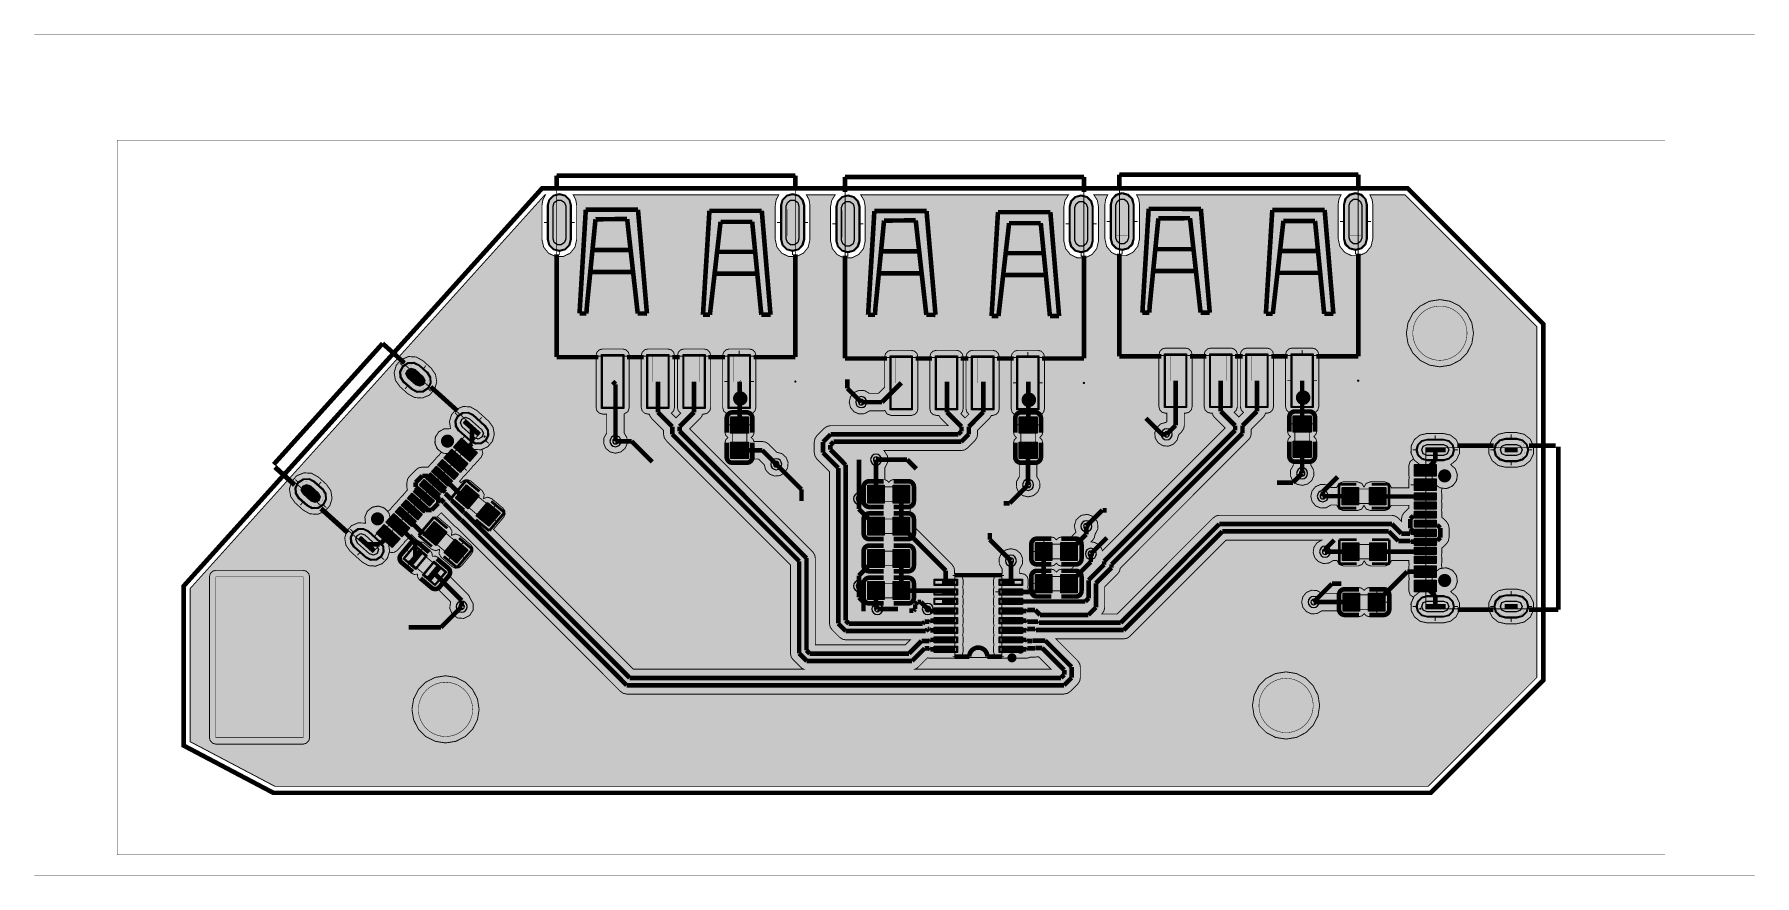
# Model space of a CAD drawing. Header units: millimetres. Extents: x -12.1 to 83.1, y -3.3 to 43.2.
import ezdxf

# ---------------------------------------------------------------- set-up
doc = ezdxf.new("R2010")
doc.units = ezdxf.units.MM
doc.header["$MEASUREMENT"] = 0
for name, color, linetype, true_color in [('Board-Outline-Layer', 7, 'Continuous', 0xff00ff), ('Bottom-Layer', 7, 'Continuous', 0x0000ff), ('Bottom-Paste-Mask-Layer', 7, 'Continuous', 0x800000), ('Bottom-Solder-Mask-Layer', 7, 'Continuous', 0xaa00ff), ('Component-Marking-Layer', 7, 'Continuous', 0x66ffcc), ('Component-Shape-Layer', 7, 'Continuous', 0x00cccc), ('Document-Layer', 7, 'Continuous', 0xffffff), ('Hole-Layer', 7, 'Continuous', 0x222222), ('Multi-Layer', 7, 'Continuous', 0xc0c0c0), ('Pin-Floating-Layer', 7, 'Continuous', 0xff99ff), ('Pin-Soldering-Layer', 7, 'Continuous', 0xcc9999), ('Top-Layer', 7, 'Continuous', 0xff0000), ('Top-Paste-Mask-Layer', 7, 'Continuous', 0x808080), ('Top-Silkscreen-Layer', 7, 'Continuous', 0xffcc00), ('Top-Solder-Mask-Layer', 7, 'Continuous', 0x800080)]:
    doc.layers.add(name, color=color, linetype=linetype, true_color=true_color)

msp = doc.modelspace()

# ---------------------------------------------------------------- hatches: boundary and pattern name
at = {"layer": 'Bottom-Layer'}
for points in [[(16.161, 34.313), (16.194, 34.313), (16.052, 34.042), (16.003, 33.74), (16.003, 31.84), (16.098, 31.424), (16.364, 31.091), (16.748, 30.906), (17.175, 30.906), (17.559, 31.091), (17.825, 31.424), (17.92, 31.84), (17.92, 33.74), (17.871, 34.042), (17.73, 34.313), (29.094, 34.313), (28.952, 34.042), (28.904, 33.74), (28.904, 31.84), (28.998, 31.424), (29.264, 31.091), (29.649, 30.906), (30.075, 30.906), (30.459, 31.091), (30.725, 31.424), (30.82, 31.84), (30.82, 33.74), (30.771, 34.042), (30.63, 34.313), (32.213, 34.313), (32.027, 34.013), (31.962, 33.666), (31.962, 31.766), (32.057, 31.35), (32.323, 31.017), (32.707, 30.832), (33.133, 30.832), (33.517, 31.017), (33.783, 31.35), (33.878, 31.766), (33.878, 33.666), (33.813, 34.013), (33.627, 34.313), (45.113, 34.313), (44.927, 34.013), (44.862, 33.666), (44.862, 31.766), (44.957, 31.35), (45.223, 31.017), (45.607, 30.832), (46.033, 30.832), (46.418, 31.017), (46.683, 31.35), (46.778, 31.766), (46.778, 33.666), (46.713, 34.013), (46.527, 34.313), (47.287, 34.313), (47.17, 34.062), (47.131, 33.789), (47.131, 31.889), (47.225, 31.473), (47.491, 31.139), (47.875, 30.954), (48.302, 30.954), (48.686, 31.139), (48.952, 31.473), (49.047, 31.889), (49.047, 33.789), (49.007, 34.062), (48.891, 34.313), (60.187, 34.313), (60.071, 34.062), (60.031, 33.789), (60.031, 31.889), (60.126, 31.473), (60.391, 31.139), (60.776, 30.954), (61.202, 30.954), (61.586, 31.139), (61.852, 31.473), (61.947, 31.889), (61.947, 33.789), (61.907, 34.062), (61.791, 34.313), (63.733, 34.313), (71.016, 27.03), (71.016, 7.641), (65.003, 1.628), (1.232, 1.628), (-3.452, 4.095), (-3.452, 12.562)], [(16.362, 33.74), (16.442, 34.04), (16.662, 34.26), (16.962, 34.34), (17.262, 34.26), (17.481, 34.04), (17.562, 33.74), (17.562, 31.84), (17.481, 31.54), (17.262, 31.32), (16.962, 31.24), (16.662, 31.32), (16.442, 31.54), (16.362, 31.84)], [(29.262, 33.74), (29.342, 34.04), (29.562, 34.26), (29.862, 34.34), (30.162, 34.26), (30.381, 34.04), (30.462, 33.74), (30.462, 31.84), (30.381, 31.54), (30.162, 31.32), (29.862, 31.24), (29.562, 31.32), (29.342, 31.54), (29.262, 31.84)], [(32.32, 33.666), (32.4, 33.966), (32.62, 34.186), (32.92, 34.266), (33.22, 34.186), (33.44, 33.966), (33.52, 33.666), (33.52, 31.766), (33.44, 31.466), (33.22, 31.246), (32.92, 31.166), (32.62, 31.246), (32.4, 31.466), (32.32, 31.766)], [(45.22, 33.666), (45.301, 33.966), (45.52, 34.186), (45.82, 34.266), (46.12, 34.186), (46.34, 33.966), (46.42, 33.666), (46.42, 31.766), (46.34, 31.466), (46.12, 31.246), (45.82, 31.166), (45.52, 31.246), (45.301, 31.466), (45.22, 31.766)], [(47.489, 33.789), (47.569, 34.089), (47.789, 34.308), (48.089, 34.389), (48.389, 34.308), (48.608, 34.089), (48.689, 33.789), (48.689, 31.889), (48.608, 31.589), (48.389, 31.369), (48.089, 31.289), (47.789, 31.369), (47.569, 31.589), (47.489, 31.889)], [(60.389, 33.789), (60.469, 34.089), (60.689, 34.308), (60.989, 34.389), (61.289, 34.308), (61.508, 34.089), (61.589, 33.789), (61.589, 31.889), (61.508, 31.589), (61.289, 31.369), (60.989, 31.289), (60.689, 31.369), (60.469, 31.589), (60.389, 31.889)], [(63.802, 26.67), (63.893, 26.096), (64.157, 25.579), (64.568, 25.168), (65.085, 24.904), (65.659, 24.813), (66.233, 24.904), (66.75, 25.168), (67.161, 25.579), (67.425, 26.096), (67.516, 26.67), (67.425, 27.244), (67.161, 27.761), (66.75, 28.172), (66.233, 28.436), (65.659, 28.527), (65.085, 28.436), (64.568, 28.172), (64.157, 27.761), (63.893, 27.244)], [(9.869, 24.745), (9.423, 25.147), (9.05, 25.354), (8.625, 25.38), (8.23, 25.218), (7.945, 24.902), (7.825, 24.492), (7.895, 24.072), (8.14, 23.723), (8.586, 23.321), (8.958, 23.114), (9.384, 23.088), (9.779, 23.25), (10.064, 23.566), (10.184, 23.976), (10.114, 24.396)], [(8.38, 23.989), (8.211, 24.25), (8.195, 24.56), (8.336, 24.836), (8.596, 25.006), (8.906, 25.022), (9.183, 24.881), (9.629, 24.479), (9.798, 24.218), (9.814, 23.908), (9.673, 23.632), (9.412, 23.463), (9.102, 23.446), (8.826, 23.587)], [(11.851, 20.447), (12.204, 20.25), (12.608, 20.226), (12.982, 20.379), (13.252, 20.679), (13.366, 21.067), (13.3, 21.466), (13.067, 21.796), (12.398, 22.399), (12.048, 22.595), (11.647, 22.621), (11.274, 22.471), (11.002, 22.175), (10.885, 21.79), (10.945, 21.393), (10.591, 21.388), (10.283, 21.212), (10.1, 20.909), (10.086, 20.555), (10.245, 20.238), (10.538, 20.038), (10.89, 20.006), (11.215, 20.148), (11.43, 20.429), (11.482, 20.78)], [(11.422, 21.315), (11.267, 21.554), (11.253, 21.838), (11.382, 22.092), (11.621, 22.247), (11.905, 22.262), (12.159, 22.133), (12.827, 21.53), (12.982, 21.291), (12.997, 21.007), (12.868, 20.753), (12.629, 20.598), (12.345, 20.584), (12.091, 20.713)], [(65.851, 21.128), (64.951, 21.128), (64.557, 21.038), (64.241, 20.786), (64.066, 20.421), (64.066, 20.017), (64.241, 19.653), (64.557, 19.401), (64.951, 19.311), (65.448, 19.311), (65.252, 19.016), (65.223, 18.663), (65.37, 18.34), (65.654, 18.129), (66.005, 18.081), (66.335, 18.21), (66.561, 18.482), (66.628, 18.83), (66.517, 19.167), (66.258, 19.408), (66.568, 19.663), (66.738, 20.027), (66.735, 20.428), (66.558, 20.789), (66.243, 21.039)], [(69.301, 19.261), (69.901, 19.261), (70.317, 19.356), (70.65, 19.622), (70.835, 20.006), (70.835, 20.433), (70.65, 20.817), (70.317, 21.083), (69.901, 21.178), (69.301, 21.178), (68.885, 21.083), (68.552, 20.817), (68.367, 20.433), (68.367, 20.006), (68.552, 19.622), (68.885, 19.356)], [(65.851, 20.769), (66.126, 20.696), (66.327, 20.494), (66.401, 20.219), (66.327, 19.944), (66.126, 19.743), (65.851, 19.669), (64.951, 19.669), (64.676, 19.743), (64.475, 19.944), (64.401, 20.219), (64.475, 20.494), (64.676, 20.696), (64.951, 20.769)], [(69.901, 20.819), (70.201, 20.739), (70.421, 20.519), (70.501, 20.219), (70.421, 19.919), (70.201, 19.7), (69.901, 19.619), (69.301, 19.619), (69.001, 19.7), (68.781, 19.919), (68.701, 20.219), (68.781, 20.519), (69.001, 20.739), (69.301, 20.819)], [(4.079, 18.318), (3.633, 18.72), (3.261, 18.928), (2.835, 18.953), (2.44, 18.792), (2.155, 18.475), (2.035, 18.066), (2.105, 17.645), (2.35, 17.296), (2.796, 16.895), (3.169, 16.687), (3.594, 16.661), (3.989, 16.823), (4.274, 17.14), (4.394, 17.549), (4.324, 17.97)], [(2.59, 17.562), (2.421, 17.823), (2.405, 18.133), (2.546, 18.41), (2.806, 18.579), (3.117, 18.595), (3.393, 18.454), (3.839, 18.052), (4.008, 17.792), (4.024, 17.482), (3.883, 17.205), (3.623, 17.036), (3.313, 17.02), (3.036, 17.161)], [(5.393, 14.623), (6.062, 14.02), (6.415, 13.823), (6.818, 13.799), (7.192, 13.952), (7.463, 14.252), (7.576, 14.64), (7.51, 15.039), (7.277, 15.37), (6.908, 15.702), (7.251, 15.79), (7.509, 16.034), (7.616, 16.371), (7.547, 16.718), (7.318, 16.989), (6.986, 17.114), (6.636, 17.064), (6.354, 16.85), (6.21, 16.526), (6.242, 16.173), (5.84, 16.191), (5.47, 16.035), (5.204, 15.734), (5.094, 15.347), (5.161, 14.951)], [(5.633, 14.889), (5.478, 15.128), (5.463, 15.412), (5.592, 15.665), (5.831, 15.82), (6.115, 15.835), (6.369, 15.706), (7.038, 15.104), (7.193, 14.865), (7.207, 14.58), (7.078, 14.327), (6.839, 14.172), (6.555, 14.157), (6.301, 14.286)], [(-2.032, 13.566), (-2.211, 13.518), (-2.342, 13.387), (-2.39, 13.208), (-2.39, 4.318), (-2.342, 4.139), (-2.211, 4.008), (-2.032, 3.96), (2.794, 3.96), (2.973, 4.008), (3.104, 4.139), (3.152, 4.318), (3.152, 13.208), (3.104, 13.387), (2.973, 13.518), (2.794, 13.566)], [(64.951, 12.478), (64.557, 12.388), (64.241, 12.136), (64.066, 11.771), (64.066, 11.367), (64.241, 11.003), (64.557, 10.751), (64.951, 10.661), (65.851, 10.661), (66.243, 10.75), (66.558, 11), (66.735, 11.36), (66.738, 11.762), (66.568, 12.126), (66.258, 12.381), (66.517, 12.622), (66.628, 12.959), (66.561, 13.307), (66.335, 13.579), (66.005, 13.708), (65.654, 13.66), (65.369, 13.449), (65.223, 13.126), (65.252, 12.773), (65.448, 12.478)], [(69.301, 10.611), (69.901, 10.611), (70.317, 10.706), (70.65, 10.972), (70.835, 11.356), (70.835, 11.783), (70.65, 12.167), (70.317, 12.433), (69.901, 12.528), (69.301, 12.528), (68.885, 12.433), (68.552, 12.167), (68.367, 11.783), (68.367, 11.356), (68.552, 10.972), (68.885, 10.706)], [(65.851, 12.119), (66.126, 12.046), (66.327, 11.844), (66.401, 11.569), (66.327, 11.294), (66.126, 11.093), (65.851, 11.019), (64.951, 11.019), (64.676, 11.093), (64.475, 11.294), (64.401, 11.569), (64.475, 11.844), (64.676, 12.046), (64.951, 12.119)], [(69.901, 12.169), (70.201, 12.089), (70.421, 11.869), (70.501, 11.569), (70.421, 11.269), (70.201, 11.05), (69.901, 10.969), (69.301, 10.969), (69.001, 11.05), (68.781, 11.269), (68.701, 11.569), (68.781, 11.869), (69.001, 12.089), (69.301, 12.169)], [(8.811, 5.881), (8.902, 5.308), (9.166, 4.79), (9.577, 4.379), (10.094, 4.116), (10.668, 4.025), (11.242, 4.116), (11.759, 4.379), (12.17, 4.79), (12.434, 5.308), (12.525, 5.881), (12.434, 6.455), (12.17, 6.973), (11.759, 7.384), (11.242, 7.647), (10.668, 7.738), (10.094, 7.647), (9.577, 7.384), (9.166, 6.973), (8.902, 6.455)], [(55.293, 6.096), (55.384, 5.522), (55.648, 5.005), (56.059, 4.594), (56.576, 4.33), (57.15, 4.239), (57.724, 4.33), (58.241, 4.594), (58.652, 5.005), (58.916, 5.522), (59.007, 6.096), (58.916, 6.67), (58.652, 7.187), (58.241, 7.598), (57.724, 7.862), (57.15, 7.953), (56.576, 7.862), (56.059, 7.598), (55.648, 7.187), (55.384, 6.67)]]:
    msp.add_hatch(color=256, dxfattribs=at).paths.add_polyline_path(points)
at = {"layer": 'Bottom-Paste-Mask-Layer'}
for points in [[(16.362, 33.74), (16.442, 34.04), (16.662, 34.26), (16.962, 34.34), (17.262, 34.26), (17.481, 34.04), (17.562, 33.74), (17.562, 31.84), (17.481, 31.54), (17.262, 31.32), (16.962, 31.24), (16.662, 31.32), (16.442, 31.54), (16.362, 31.84)], [(29.262, 33.74), (29.342, 34.04), (29.562, 34.26), (29.862, 34.34), (30.162, 34.26), (30.381, 34.04), (30.462, 33.74), (30.462, 31.84), (30.381, 31.54), (30.162, 31.32), (29.862, 31.24), (29.562, 31.32), (29.342, 31.54), (29.262, 31.84)], [(32.32, 33.666), (32.4, 33.966), (32.62, 34.186), (32.92, 34.266), (33.22, 34.186), (33.44, 33.966), (33.52, 33.666), (33.52, 31.766), (33.44, 31.466), (33.22, 31.246), (32.92, 31.166), (32.62, 31.246), (32.4, 31.466), (32.32, 31.766)], [(45.22, 33.666), (45.301, 33.966), (45.52, 34.186), (45.82, 34.266), (46.12, 34.186), (46.34, 33.966), (46.42, 33.666), (46.42, 31.766), (46.34, 31.466), (46.12, 31.246), (45.82, 31.166), (45.52, 31.246), (45.301, 31.466), (45.22, 31.766)], [(47.489, 33.789), (47.569, 34.089), (47.789, 34.308), (48.089, 34.389), (48.389, 34.308), (48.608, 34.089), (48.689, 33.789), (48.689, 31.889), (48.608, 31.589), (48.389, 31.369), (48.089, 31.289), (47.789, 31.369), (47.569, 31.589), (47.489, 31.889)], [(60.389, 33.789), (60.469, 34.089), (60.689, 34.308), (60.989, 34.389), (61.289, 34.308), (61.508, 34.089), (61.589, 33.789), (61.589, 31.889), (61.508, 31.589), (61.289, 31.369), (60.989, 31.289), (60.689, 31.369), (60.469, 31.589), (60.389, 31.889)], [(8.38, 23.989), (8.211, 24.25), (8.195, 24.56), (8.336, 24.836), (8.596, 25.006), (8.906, 25.022), (9.183, 24.881), (9.629, 24.479), (9.798, 24.218), (9.814, 23.908), (9.673, 23.632), (9.412, 23.463), (9.102, 23.446), (8.826, 23.587)], [(11.422, 21.315), (11.267, 21.554), (11.253, 21.838), (11.382, 22.092), (11.621, 22.247), (11.905, 22.262), (12.159, 22.133), (12.827, 21.53), (12.982, 21.291), (12.997, 21.007), (12.868, 20.753), (12.629, 20.598), (12.345, 20.584), (12.091, 20.713)], [(65.851, 20.769), (66.126, 20.696), (66.327, 20.494), (66.401, 20.219), (66.327, 19.944), (66.126, 19.743), (65.851, 19.669), (64.951, 19.669), (64.676, 19.743), (64.475, 19.944), (64.401, 20.219), (64.475, 20.494), (64.676, 20.696), (64.951, 20.769)], [(69.901, 20.819), (70.201, 20.739), (70.421, 20.519), (70.501, 20.219), (70.421, 19.919), (70.201, 19.7), (69.901, 19.619), (69.301, 19.619), (69.001, 19.7), (68.781, 19.919), (68.701, 20.219), (68.781, 20.519), (69.001, 20.739), (69.301, 20.819)], [(2.59, 17.562), (2.421, 17.823), (2.405, 18.133), (2.546, 18.41), (2.806, 18.579), (3.117, 18.595), (3.393, 18.454), (3.839, 18.052), (4.008, 17.792), (4.024, 17.482), (3.883, 17.205), (3.623, 17.036), (3.313, 17.02), (3.036, 17.161)], [(5.633, 14.889), (5.478, 15.128), (5.463, 15.412), (5.592, 15.665), (5.831, 15.82), (6.115, 15.835), (6.369, 15.706), (7.038, 15.104), (7.193, 14.865), (7.207, 14.58), (7.078, 14.327), (6.839, 14.172), (6.555, 14.157), (6.301, 14.286)], [(65.851, 12.119), (66.126, 12.046), (66.327, 11.844), (66.401, 11.569), (66.327, 11.294), (66.126, 11.093), (65.851, 11.019), (64.951, 11.019), (64.676, 11.093), (64.475, 11.294), (64.401, 11.569), (64.475, 11.844), (64.676, 12.046), (64.951, 12.119)], [(69.901, 12.169), (70.201, 12.089), (70.421, 11.869), (70.501, 11.569), (70.421, 11.269), (70.201, 11.05), (69.901, 10.969), (69.301, 10.969), (69.001, 11.05), (68.781, 11.269), (68.701, 11.569), (68.781, 11.869), (69.001, 12.089), (69.301, 12.169)]]:
    msp.add_hatch(color=256, dxfattribs=at).paths.add_polyline_path(points)
at = {"layer": 'Bottom-Solder-Mask-Layer'}
for points in [[(16.311, 33.74), (16.398, 34.065), (16.636, 34.304), (16.962, 34.391), (17.287, 34.304), (17.525, 34.065), (17.612, 33.74), (17.612, 31.84), (17.525, 31.515), (17.287, 31.276), (16.962, 31.189), (16.636, 31.276), (16.398, 31.515), (16.311, 31.84)], [(29.211, 33.74), (29.298, 34.065), (29.536, 34.304), (29.862, 34.391), (30.187, 34.304), (30.425, 34.065), (30.513, 33.74), (30.513, 31.84), (30.425, 31.515), (30.187, 31.276), (29.862, 31.189), (29.536, 31.276), (29.298, 31.515), (29.211, 31.84)], [(32.269, 33.666), (32.356, 33.991), (32.595, 34.23), (32.92, 34.317), (33.245, 34.23), (33.484, 33.991), (33.571, 33.666), (33.571, 31.766), (33.484, 31.441), (33.245, 31.202), (32.92, 31.115), (32.595, 31.202), (32.356, 31.441), (32.269, 31.766)], [(45.169, 33.666), (45.257, 33.991), (45.495, 34.23), (45.82, 34.317), (46.146, 34.23), (46.384, 33.991), (46.471, 33.666), (46.471, 31.766), (46.384, 31.441), (46.146, 31.202), (45.82, 31.115), (45.495, 31.202), (45.257, 31.441), (45.169, 31.766)], [(47.438, 33.789), (47.525, 34.114), (47.763, 34.352), (48.089, 34.439), (48.414, 34.352), (48.652, 34.114), (48.739, 33.789), (48.739, 31.889), (48.652, 31.563), (48.414, 31.325), (48.089, 31.238), (47.763, 31.325), (47.525, 31.563), (47.438, 31.889)], [(60.338, 33.789), (60.425, 34.114), (60.663, 34.352), (60.989, 34.439), (61.314, 34.352), (61.552, 34.114), (61.64, 33.789), (61.64, 31.889), (61.552, 31.563), (61.314, 31.325), (60.989, 31.238), (60.663, 31.325), (60.425, 31.563), (60.338, 31.889)], [(8.346, 23.952), (8.163, 24.234), (8.146, 24.57), (8.299, 24.87), (8.581, 25.053), (8.917, 25.071), (9.217, 24.918), (9.662, 24.516), (9.845, 24.234), (9.863, 23.898), (9.71, 23.598), (9.428, 23.415), (9.092, 23.397), (8.792, 23.55)], [(11.389, 21.278), (11.22, 21.539), (11.204, 21.849), (11.345, 22.126), (11.605, 22.295), (11.915, 22.311), (12.192, 22.17), (12.861, 21.567), (13.03, 21.307), (13.046, 20.997), (12.905, 20.72), (12.644, 20.551), (12.334, 20.535), (12.058, 20.676)], [(65.851, 20.819), (66.151, 20.739), (66.371, 20.519), (66.451, 20.219), (66.371, 19.919), (66.151, 19.7), (65.851, 19.619), (64.951, 19.619), (64.651, 19.7), (64.431, 19.919), (64.351, 20.219), (64.431, 20.519), (64.651, 20.739), (64.951, 20.819)], [(69.901, 20.869), (70.226, 20.782), (70.464, 20.544), (70.551, 20.219), (70.464, 19.894), (70.226, 19.656), (69.901, 19.569), (69.301, 19.569), (68.976, 19.656), (68.738, 19.894), (68.651, 20.219), (68.738, 20.544), (68.976, 20.782), (69.301, 20.869)], [(2.557, 17.525), (2.373, 17.808), (2.356, 18.144), (2.509, 18.443), (2.791, 18.626), (3.127, 18.644), (3.427, 18.491), (3.873, 18.09), (4.056, 17.807), (4.073, 17.471), (3.92, 17.172), (3.638, 16.988), (3.302, 16.971), (3.002, 17.124)], [(5.599, 14.852), (5.43, 15.112), (5.414, 15.422), (5.555, 15.699), (5.816, 15.868), (6.126, 15.884), (6.402, 15.743), (7.071, 15.141), (7.24, 14.88), (7.256, 14.57), (7.115, 14.293), (6.855, 14.124), (6.545, 14.108), (6.268, 14.249)], [(65.851, 12.169), (66.151, 12.089), (66.371, 11.869), (66.451, 11.569), (66.371, 11.269), (66.151, 11.05), (65.851, 10.969), (64.951, 10.969), (64.651, 11.05), (64.431, 11.269), (64.351, 11.569), (64.431, 11.869), (64.651, 12.089), (64.951, 12.169)], [(69.901, 12.219), (70.226, 12.132), (70.464, 11.894), (70.551, 11.569), (70.464, 11.244), (70.226, 11.006), (69.901, 10.919), (69.301, 10.919), (68.976, 11.006), (68.738, 11.244), (68.651, 11.569), (68.738, 11.894), (68.976, 12.132), (69.301, 12.219)]]:
    msp.add_hatch(color=256, dxfattribs=at).paths.add_polyline_path(points)
at = {"layer": 'Component-Marking-Layer'}
for points in [[(29.952, 23.995, 1), (30.072, 23.995, 1)], [(29.952, 23.995, 1), (30.072, 23.995, 1)], [(45.91, 23.921, 1), (46.03, 23.921, 1)], [(45.91, 23.921, 1), (46.03, 23.921, 1)], [(61.079, 24.044, 1), (61.199, 24.044, 1)], [(61.079, 24.044, 1), (61.199, 24.044, 1)], [(12.761, 20.964, 1), (12.881, 20.964, 1)], [(12.761, 20.964, 1), (12.881, 20.964, 1)], [(26.467, 21.702, 1), (26.587, 21.702, 1)], [(26.467, 21.702, 1), (26.587, 21.702, 1)], [(42.425, 21.702, 1), (42.545, 21.702, 1)], [(42.425, 21.702, 1), (42.545, 21.702, 1)], [(57.579, 21.755, 1), (57.699, 21.755, 1)], [(57.579, 21.755, 1), (57.699, 21.755, 1)], [(35.919, 18.18, 1), (36.039, 18.18, 1)], [(35.919, 18.18, 1), (36.039, 18.18, 1)], [(11.516, 17.353, 1), (11.636, 17.353, 1)], [(11.516, 17.353, 1), (11.636, 17.353, 1)], [(60.599, 17.262, 1), (60.719, 17.262, 1)], [(60.599, 17.262, 1), (60.719, 17.262, 1)], [(35.919, 16.402, 1), (36.039, 16.402, 1)], [(35.919, 16.402, 1), (36.039, 16.402, 1)], [(9.738, 15.321, 1), (9.858, 15.321, 1)], [(9.738, 15.321, 1), (9.858, 15.321, 1)], [(35.919, 14.624, 1), (36.039, 14.624, 1)], [(35.919, 14.624, 1), (36.039, 14.624, 1)], [(8.595, 14.051, 1), (8.715, 14.051, 1)], [(8.595, 14.051, 1), (8.715, 14.051, 1)], [(43.59, 14.205, 1), (43.71, 14.205, 1)], [(43.59, 14.205, 1), (43.71, 14.205, 1)], [(60.617, 14.196, 1), (60.737, 14.196, 1)], [(60.617, 14.196, 1), (60.737, 14.196, 1)], [(35.919, 12.846, 1), (36.039, 12.846, 1)], [(35.919, 12.846, 1), (36.039, 12.846, 1)], [(43.59, 12.427, 1), (43.71, 12.427, 1)], [(43.59, 12.427, 1), (43.71, 12.427, 1)], [(62.208, 12.211, 1), (62.328, 12.211, 1)], [(62.208, 12.211, 1), (62.328, 12.211, 1)], [(64.517, 11.444, 1), (64.637, 11.444, 1)], [(64.517, 11.444, 1), (64.637, 11.444, 1)], [(42.042, 8.779, 1), (42.162, 8.779, 1)], [(42.042, 8.779, 1), (42.162, 8.779, 1)]]:
    msp.add_hatch(color=256, dxfattribs=at).paths.add_polyline_path(points)
at = {"layer": 'Hole-Layer'}
for points in [[(16.612, 33.69), (16.678, 33.896), (16.853, 34.023), (17.07, 34.023), (17.245, 33.896), (17.312, 33.69), (17.312, 31.89), (17.245, 31.684), (17.07, 31.557), (16.853, 31.557), (16.678, 31.684), (16.612, 31.89)], [(29.512, 33.69), (29.579, 33.896), (29.754, 34.023), (29.97, 34.023), (30.145, 33.896), (30.212, 33.69), (30.212, 31.89), (30.145, 31.684), (29.97, 31.557), (29.754, 31.557), (29.579, 31.684), (29.512, 31.89)], [(32.57, 33.616), (32.637, 33.822), (32.812, 33.949), (33.028, 33.949), (33.203, 33.822), (33.27, 33.616), (33.27, 31.816), (33.203, 31.61), (33.028, 31.483), (32.812, 31.483), (32.637, 31.61), (32.57, 31.816)], [(45.47, 33.616), (45.537, 33.822), (45.712, 33.949), (45.928, 33.949), (46.103, 33.822), (46.17, 33.616), (46.17, 31.816), (46.103, 31.61), (45.928, 31.483), (45.712, 31.483), (45.537, 31.61), (45.47, 31.816)], [(47.739, 33.739), (47.806, 33.944), (47.981, 34.071), (48.197, 34.071), (48.372, 33.944), (48.439, 33.739), (48.439, 31.939), (48.372, 31.733), (48.197, 31.606), (47.981, 31.606), (47.806, 31.733), (47.739, 31.939)], [(60.639, 33.739), (60.706, 33.944), (60.881, 34.071), (61.097, 34.071), (61.272, 33.944), (61.339, 33.739), (61.339, 31.939), (61.272, 31.733), (61.097, 31.606), (60.881, 31.606), (60.706, 31.733), (60.639, 31.939)], [(8.581, 24.212), (8.482, 24.419), (8.559, 24.636), (8.766, 24.734), (8.982, 24.658), (9.428, 24.256), (9.527, 24.049), (9.45, 23.832), (9.243, 23.734), (9.026, 23.81)], [(11.59, 21.501), (11.491, 21.708), (11.568, 21.925), (11.775, 22.024), (11.991, 21.947), (12.66, 21.344), (12.759, 21.137), (12.682, 20.921), (12.475, 20.822), (12.258, 20.899)], [(65.851, 20.52), (66.063, 20.432), (66.151, 20.22), (66.063, 20.007), (65.851, 19.92), (64.951, 19.92), (64.739, 20.007), (64.651, 20.22), (64.739, 20.432), (64.951, 20.52)], [(69.901, 20.519), (70.113, 20.432), (70.201, 20.219), (70.113, 20.007), (69.901, 19.919), (69.301, 19.919), (69.089, 20.007), (69.001, 20.219), (69.089, 20.432), (69.301, 20.519)], [(2.791, 17.785), (2.692, 17.993), (2.769, 18.209), (2.976, 18.308), (3.193, 18.231), (3.638, 17.83), (3.737, 17.622), (3.66, 17.406), (3.453, 17.307), (3.237, 17.384)], [(5.8, 15.074), (5.701, 15.282), (5.778, 15.498), (5.985, 15.597), (6.201, 15.52), (6.87, 14.918), (6.969, 14.711), (6.892, 14.494), (6.685, 14.395), (6.469, 14.472)], [(65.851, 11.869), (66.063, 11.782), (66.151, 11.569), (66.063, 11.357), (65.851, 11.269), (64.951, 11.269), (64.739, 11.357), (64.651, 11.569), (64.739, 11.782), (64.951, 11.869)], [(69.901, 11.869), (70.113, 11.782), (70.201, 11.569), (70.113, 11.357), (69.901, 11.269), (69.301, 11.269), (69.089, 11.357), (69.001, 11.569), (69.089, 11.782), (69.301, 11.869)]]:
    msp.add_hatch(color=256, dxfattribs=at).paths.add_polyline_path(points)
at = {"layer": 'Multi-Layer'}
for points in [[(16.362, 33.74), (16.442, 34.04), (16.662, 34.26), (16.962, 34.34), (17.262, 34.26), (17.481, 34.04), (17.562, 33.74), (17.562, 31.84), (17.481, 31.54), (17.262, 31.32), (16.962, 31.24), (16.662, 31.32), (16.442, 31.54), (16.362, 31.84)], [(16.362, 33.74), (16.442, 34.04), (16.662, 34.26), (16.962, 34.34), (17.262, 34.26), (17.481, 34.04), (17.562, 33.74), (17.562, 31.84), (17.481, 31.54), (17.262, 31.32), (16.962, 31.24), (16.662, 31.32), (16.442, 31.54), (16.362, 31.84)], [(16.362, 33.74), (16.442, 34.04), (16.662, 34.26), (16.962, 34.34), (17.262, 34.26), (17.481, 34.04), (17.562, 33.74), (17.562, 31.84), (17.481, 31.54), (17.262, 31.32), (16.962, 31.24), (16.662, 31.32), (16.442, 31.54), (16.362, 31.84)], [(29.262, 33.74), (29.342, 34.04), (29.562, 34.26), (29.862, 34.34), (30.162, 34.26), (30.381, 34.04), (30.462, 33.74), (30.462, 31.84), (30.381, 31.54), (30.162, 31.32), (29.862, 31.24), (29.562, 31.32), (29.342, 31.54), (29.262, 31.84)], [(29.262, 33.74), (29.342, 34.04), (29.562, 34.26), (29.862, 34.34), (30.162, 34.26), (30.381, 34.04), (30.462, 33.74), (30.462, 31.84), (30.381, 31.54), (30.162, 31.32), (29.862, 31.24), (29.562, 31.32), (29.342, 31.54), (29.262, 31.84)], [(29.262, 33.74), (29.342, 34.04), (29.562, 34.26), (29.862, 34.34), (30.162, 34.26), (30.381, 34.04), (30.462, 33.74), (30.462, 31.84), (30.381, 31.54), (30.162, 31.32), (29.862, 31.24), (29.562, 31.32), (29.342, 31.54), (29.262, 31.84)], [(32.32, 33.666), (32.4, 33.966), (32.62, 34.186), (32.92, 34.266), (33.22, 34.186), (33.44, 33.966), (33.52, 33.666), (33.52, 31.766), (33.44, 31.466), (33.22, 31.246), (32.92, 31.166), (32.62, 31.246), (32.4, 31.466), (32.32, 31.766)], [(32.32, 33.666), (32.4, 33.966), (32.62, 34.186), (32.92, 34.266), (33.22, 34.186), (33.44, 33.966), (33.52, 33.666), (33.52, 31.766), (33.44, 31.466), (33.22, 31.246), (32.92, 31.166), (32.62, 31.246), (32.4, 31.466), (32.32, 31.766)], [(32.32, 33.666), (32.4, 33.966), (32.62, 34.186), (32.92, 34.266), (33.22, 34.186), (33.44, 33.966), (33.52, 33.666), (33.52, 31.766), (33.44, 31.466), (33.22, 31.246), (32.92, 31.166), (32.62, 31.246), (32.4, 31.466), (32.32, 31.766)], [(45.22, 33.666), (45.301, 33.966), (45.52, 34.186), (45.82, 34.266), (46.12, 34.186), (46.34, 33.966), (46.42, 33.666), (46.42, 31.766), (46.34, 31.466), (46.12, 31.246), (45.82, 31.166), (45.52, 31.246), (45.301, 31.466), (45.22, 31.766)], [(45.22, 33.666), (45.301, 33.966), (45.52, 34.186), (45.82, 34.266), (46.12, 34.186), (46.34, 33.966), (46.42, 33.666), (46.42, 31.766), (46.34, 31.466), (46.12, 31.246), (45.82, 31.166), (45.52, 31.246), (45.301, 31.466), (45.22, 31.766)], [(45.22, 33.666), (45.301, 33.966), (45.52, 34.186), (45.82, 34.266), (46.12, 34.186), (46.34, 33.966), (46.42, 33.666), (46.42, 31.766), (46.34, 31.466), (46.12, 31.246), (45.82, 31.166), (45.52, 31.246), (45.301, 31.466), (45.22, 31.766)], [(47.489, 33.789), (47.569, 34.089), (47.789, 34.308), (48.089, 34.389), (48.389, 34.308), (48.608, 34.089), (48.689, 33.789), (48.689, 31.889), (48.608, 31.589), (48.389, 31.369), (48.089, 31.289), (47.789, 31.369), (47.569, 31.589), (47.489, 31.889)], [(47.489, 33.789), (47.569, 34.089), (47.789, 34.308), (48.089, 34.389), (48.389, 34.308), (48.608, 34.089), (48.689, 33.789), (48.689, 31.889), (48.608, 31.589), (48.389, 31.369), (48.089, 31.289), (47.789, 31.369), (47.569, 31.589), (47.489, 31.889)], [(47.489, 33.789), (47.569, 34.089), (47.789, 34.308), (48.089, 34.389), (48.389, 34.308), (48.608, 34.089), (48.689, 33.789), (48.689, 31.889), (48.608, 31.589), (48.389, 31.369), (48.089, 31.289), (47.789, 31.369), (47.569, 31.589), (47.489, 31.889)], [(60.389, 33.789), (60.469, 34.089), (60.689, 34.308), (60.989, 34.389), (61.289, 34.308), (61.508, 34.089), (61.589, 33.789), (61.589, 31.889), (61.508, 31.589), (61.289, 31.369), (60.989, 31.289), (60.689, 31.369), (60.469, 31.589), (60.389, 31.889)], [(60.389, 33.789), (60.469, 34.089), (60.689, 34.308), (60.989, 34.389), (61.289, 34.308), (61.508, 34.089), (61.589, 33.789), (61.589, 31.889), (61.508, 31.589), (61.289, 31.369), (60.989, 31.289), (60.689, 31.369), (60.469, 31.589), (60.389, 31.889)], [(60.389, 33.789), (60.469, 34.089), (60.689, 34.308), (60.989, 34.389), (61.289, 34.308), (61.508, 34.089), (61.589, 33.789), (61.589, 31.889), (61.508, 31.589), (61.289, 31.369), (60.989, 31.289), (60.689, 31.369), (60.469, 31.589), (60.389, 31.889)], [(64.161, 26.67, 1), (67.158, 26.67, 1)], [(8.38, 23.989), (8.211, 24.25), (8.195, 24.56), (8.336, 24.836), (8.596, 25.006), (8.906, 25.022), (9.183, 24.881), (9.629, 24.479), (9.798, 24.218), (9.814, 23.908), (9.673, 23.632), (9.412, 23.463), (9.102, 23.446), (8.826, 23.587)], [(8.38, 23.989), (8.211, 24.25), (8.195, 24.56), (8.336, 24.836), (8.596, 25.006), (8.906, 25.022), (9.183, 24.881), (9.629, 24.479), (9.798, 24.218), (9.814, 23.908), (9.673, 23.632), (9.412, 23.463), (9.102, 23.446), (8.826, 23.587)], [(8.38, 23.989), (8.211, 24.25), (8.195, 24.56), (8.336, 24.836), (8.596, 25.006), (8.906, 25.022), (9.183, 24.881), (9.629, 24.479), (9.798, 24.218), (9.814, 23.908), (9.673, 23.632), (9.412, 23.463), (9.102, 23.446), (8.826, 23.587)], [(11.422, 21.315), (11.267, 21.554), (11.253, 21.838), (11.382, 22.092), (11.621, 22.247), (11.905, 22.262), (12.159, 22.133), (12.827, 21.53), (12.982, 21.291), (12.997, 21.007), (12.868, 20.753), (12.629, 20.598), (12.345, 20.584), (12.091, 20.713)], [(11.422, 21.315), (11.267, 21.554), (11.253, 21.838), (11.382, 22.092), (11.621, 22.247), (11.905, 22.262), (12.159, 22.133), (12.827, 21.53), (12.982, 21.291), (12.997, 21.007), (12.868, 20.753), (12.629, 20.598), (12.345, 20.584), (12.091, 20.713)], [(11.422, 21.315), (11.267, 21.554), (11.253, 21.838), (11.382, 22.092), (11.621, 22.247), (11.905, 22.262), (12.159, 22.133), (12.827, 21.53), (12.982, 21.291), (12.997, 21.007), (12.868, 20.753), (12.629, 20.598), (12.345, 20.584), (12.091, 20.713)], [(10.428, 20.705, 1), (11.128, 20.705, 1)], [(10.428, 20.705, 1), (11.128, 20.705, 1)], [(65.851, 20.769), (66.126, 20.696), (66.327, 20.494), (66.401, 20.219), (66.327, 19.944), (66.126, 19.743), (65.851, 19.669), (64.951, 19.669), (64.676, 19.743), (64.475, 19.944), (64.401, 20.219), (64.475, 20.494), (64.676, 20.696), (64.951, 20.769)], [(65.851, 20.769), (66.126, 20.696), (66.327, 20.494), (66.401, 20.219), (66.327, 19.944), (66.126, 19.743), (65.851, 19.669), (64.951, 19.669), (64.676, 19.743), (64.475, 19.944), (64.401, 20.219), (64.475, 20.494), (64.676, 20.696), (64.951, 20.769)], [(65.851, 20.769), (66.126, 20.696), (66.327, 20.494), (66.401, 20.219), (66.327, 19.944), (66.126, 19.743), (65.851, 19.669), (64.951, 19.669), (64.676, 19.743), (64.475, 19.944), (64.401, 20.219), (64.475, 20.494), (64.676, 20.696), (64.951, 20.769)], [(69.901, 20.819), (70.201, 20.739), (70.421, 20.519), (70.501, 20.219), (70.421, 19.919), (70.201, 19.7), (69.901, 19.619), (69.301, 19.619), (69.001, 19.7), (68.781, 19.919), (68.701, 20.219), (68.781, 20.519), (69.001, 20.739), (69.301, 20.819)], [(69.901, 20.819), (70.201, 20.739), (70.421, 20.519), (70.501, 20.219), (70.421, 19.919), (70.201, 19.7), (69.901, 19.619), (69.301, 19.619), (69.001, 19.7), (68.781, 19.919), (68.701, 20.219), (68.781, 20.519), (69.001, 20.739), (69.301, 20.819)], [(69.901, 20.819), (70.201, 20.739), (70.421, 20.519), (70.501, 20.219), (70.421, 19.919), (70.201, 19.7), (69.901, 19.619), (69.301, 19.619), (69.001, 19.7), (68.781, 19.919), (68.701, 20.219), (68.781, 20.519), (69.001, 20.739), (69.301, 20.819)], [(65.571, 18.785, 1), (66.271, 18.785, 1)], [(65.571, 18.785, 1), (66.271, 18.785, 1)], [(2.59, 17.562), (2.421, 17.823), (2.405, 18.133), (2.546, 18.41), (2.806, 18.579), (3.117, 18.595), (3.393, 18.454), (3.839, 18.052), (4.008, 17.792), (4.024, 17.482), (3.883, 17.205), (3.623, 17.036), (3.313, 17.02), (3.036, 17.161)], [(2.59, 17.562), (2.421, 17.823), (2.405, 18.133), (2.546, 18.41), (2.806, 18.579), (3.117, 18.595), (3.393, 18.454), (3.839, 18.052), (4.008, 17.792), (4.024, 17.482), (3.883, 17.205), (3.623, 17.036), (3.313, 17.02), (3.036, 17.161)], [(2.59, 17.562), (2.421, 17.823), (2.405, 18.133), (2.546, 18.41), (2.806, 18.579), (3.117, 18.595), (3.393, 18.454), (3.839, 18.052), (4.008, 17.792), (4.024, 17.482), (3.883, 17.205), (3.623, 17.036), (3.313, 17.02), (3.036, 17.161)], [(6.559, 16.41, 1), (7.259, 16.41, 1)], [(6.559, 16.41, 1), (7.259, 16.41, 1)], [(5.633, 14.889), (5.478, 15.128), (5.463, 15.412), (5.592, 15.665), (5.831, 15.82), (6.115, 15.835), (6.369, 15.706), (7.038, 15.104), (7.193, 14.865), (7.207, 14.58), (7.078, 14.327), (6.839, 14.172), (6.555, 14.157), (6.301, 14.286)], [(5.633, 14.889), (5.478, 15.128), (5.463, 15.412), (5.592, 15.665), (5.831, 15.82), (6.115, 15.835), (6.369, 15.706), (7.038, 15.104), (7.193, 14.865), (7.207, 14.58), (7.078, 14.327), (6.839, 14.172), (6.555, 14.157), (6.301, 14.286)], [(5.633, 14.889), (5.478, 15.128), (5.463, 15.412), (5.592, 15.665), (5.831, 15.82), (6.115, 15.835), (6.369, 15.706), (7.038, 15.104), (7.193, 14.865), (7.207, 14.58), (7.078, 14.327), (6.839, 14.172), (6.555, 14.157), (6.301, 14.286)], [(65.571, 13.005, 1), (66.271, 13.005, 1)], [(65.571, 13.005, 1), (66.271, 13.005, 1)], [(-2.032, 4.318), (-2.032, 13.208), (2.794, 13.208), (2.794, 4.318)], [(65.851, 12.119), (66.126, 12.046), (66.327, 11.844), (66.401, 11.569), (66.327, 11.294), (66.126, 11.093), (65.851, 11.019), (64.951, 11.019), (64.676, 11.093), (64.475, 11.294), (64.401, 11.569), (64.475, 11.844), (64.676, 12.046), (64.951, 12.119)], [(65.851, 12.119), (66.126, 12.046), (66.327, 11.844), (66.401, 11.569), (66.327, 11.294), (66.126, 11.093), (65.851, 11.019), (64.951, 11.019), (64.676, 11.093), (64.475, 11.294), (64.401, 11.569), (64.475, 11.844), (64.676, 12.046), (64.951, 12.119)], [(65.851, 12.119), (66.126, 12.046), (66.327, 11.844), (66.401, 11.569), (66.327, 11.294), (66.126, 11.093), (65.851, 11.019), (64.951, 11.019), (64.676, 11.093), (64.475, 11.294), (64.401, 11.569), (64.475, 11.844), (64.676, 12.046), (64.951, 12.119)], [(69.901, 12.169), (70.201, 12.089), (70.421, 11.869), (70.501, 11.569), (70.421, 11.269), (70.201, 11.05), (69.901, 10.969), (69.301, 10.969), (69.001, 11.05), (68.781, 11.269), (68.701, 11.569), (68.781, 11.869), (69.001, 12.089), (69.301, 12.169)], [(69.901, 12.169), (70.201, 12.089), (70.421, 11.869), (70.501, 11.569), (70.421, 11.269), (70.201, 11.05), (69.901, 10.969), (69.301, 10.969), (69.001, 11.05), (68.781, 11.269), (68.701, 11.569), (68.781, 11.869), (69.001, 12.089), (69.301, 12.169)], [(69.901, 12.169), (70.201, 12.089), (70.421, 11.869), (70.501, 11.569), (70.421, 11.269), (70.201, 11.05), (69.901, 10.969), (69.301, 10.969), (69.001, 11.05), (68.781, 11.269), (68.701, 11.569), (68.781, 11.869), (69.001, 12.089), (69.301, 12.169)], [(9.169, 5.881, 1), (12.167, 5.881, 1)], [(55.652, 6.096, 1), (58.649, 6.096, 1)]]:
    msp.add_hatch(color=256, dxfattribs=at).paths.add_polyline_path(points)
at = {"layer": 'Pin-Floating-Layer'}
for points in [[(38.842, 12.799), (38.622, 12.799), (38.622, 13.009), (38.842, 13.009)], [(38.842, 12.799), (38.622, 12.799), (38.622, 13.009), (38.842, 13.009)], [(38.842, 12.269), (38.622, 12.269), (38.622, 12.479), (38.842, 12.479)], [(38.842, 12.269), (38.622, 12.269), (38.622, 12.479), (38.842, 12.479)], [(41.642, 12.799), (41.422, 12.799), (41.422, 13.009), (41.642, 13.009)], [(41.642, 12.799), (41.422, 12.799), (41.422, 13.009), (41.642, 13.009)], [(41.642, 12.269), (41.422, 12.269), (41.422, 12.479), (41.642, 12.479)], [(41.642, 12.269), (41.422, 12.269), (41.422, 12.479), (41.642, 12.479)], [(38.842, 11.739), (38.622, 11.739), (38.622, 11.949), (38.842, 11.949)], [(38.842, 11.739), (38.622, 11.739), (38.622, 11.949), (38.842, 11.949)], [(38.842, 11.209), (38.622, 11.209), (38.622, 11.419), (38.842, 11.419)], [(38.842, 11.209), (38.622, 11.209), (38.622, 11.419), (38.842, 11.419)], [(41.642, 11.739), (41.422, 11.739), (41.422, 11.949), (41.642, 11.949)], [(41.642, 11.739), (41.422, 11.739), (41.422, 11.949), (41.642, 11.949)], [(41.642, 11.209), (41.422, 11.209), (41.422, 11.419), (41.642, 11.419)], [(41.642, 11.209), (41.422, 11.209), (41.422, 11.419), (41.642, 11.419)], [(38.842, 10.679), (38.622, 10.679), (38.622, 10.889), (38.842, 10.889)], [(38.842, 10.679), (38.622, 10.679), (38.622, 10.889), (38.842, 10.889)], [(41.642, 10.679), (41.422, 10.679), (41.422, 10.889), (41.642, 10.889)], [(41.642, 10.679), (41.422, 10.679), (41.422, 10.889), (41.642, 10.889)], [(38.842, 10.149), (38.622, 10.149), (38.622, 10.359), (38.842, 10.359)], [(38.842, 10.149), (38.622, 10.149), (38.622, 10.359), (38.842, 10.359)], [(38.842, 9.619), (38.622, 9.619), (38.622, 9.829), (38.842, 9.829)], [(38.842, 9.619), (38.622, 9.619), (38.622, 9.829), (38.842, 9.829)], [(41.642, 10.149), (41.422, 10.149), (41.422, 10.359), (41.642, 10.359)], [(41.642, 10.149), (41.422, 10.149), (41.422, 10.359), (41.642, 10.359)], [(41.642, 9.619), (41.422, 9.619), (41.422, 9.829), (41.642, 9.829)], [(41.642, 9.619), (41.422, 9.619), (41.422, 9.829), (41.642, 9.829)], [(38.842, 9.089), (38.622, 9.089), (38.622, 9.299), (38.842, 9.299)], [(38.842, 9.089), (38.622, 9.089), (38.622, 9.299), (38.842, 9.299)], [(41.642, 9.089), (41.422, 9.089), (41.422, 9.299), (41.642, 9.299)], [(41.642, 9.089), (41.422, 9.089), (41.422, 9.299), (41.642, 9.299)]]:
    msp.add_hatch(color=256, dxfattribs=at).paths.add_polyline_path(points)
at = {"layer": 'Pin-Soldering-Layer'}
for points in [[(17.262, 32.04), (16.662, 32.04), (16.662, 33.54), (17.262, 33.54)], [(17.262, 32.04), (16.662, 32.04), (16.662, 33.54), (17.262, 33.54)], [(30.162, 32.04), (29.562, 32.04), (29.562, 33.54), (30.162, 33.54)], [(30.162, 32.04), (29.562, 32.04), (29.562, 33.54), (30.162, 33.54)], [(33.22, 31.966), (32.62, 31.966), (32.62, 33.466), (33.22, 33.466)], [(33.22, 31.966), (32.62, 31.966), (32.62, 33.466), (33.22, 33.466)], [(46.12, 31.966), (45.52, 31.966), (45.52, 33.466), (46.12, 33.466)], [(46.12, 31.966), (45.52, 31.966), (45.52, 33.466), (46.12, 33.466)], [(48.389, 32.089), (47.789, 32.089), (47.789, 33.589), (48.389, 33.589)], [(48.389, 32.089), (47.789, 32.089), (47.789, 33.589), (48.389, 33.589)], [(61.289, 32.089), (60.689, 32.089), (60.689, 33.589), (61.289, 33.589)], [(61.289, 32.089), (60.689, 32.089), (60.689, 33.589), (61.289, 33.589)], [(20.212, 23.995), (19.612, 23.995), (19.612, 25.495), (20.212, 25.495)], [(20.212, 23.995), (19.612, 23.995), (19.612, 25.495), (20.212, 25.495)], [(22.712, 23.995), (22.112, 23.995), (22.112, 25.495), (22.712, 25.495)], [(22.712, 23.995), (22.112, 23.995), (22.112, 25.495), (22.712, 25.495)], [(24.712, 23.995), (24.112, 23.995), (24.112, 25.495), (24.712, 25.495)], [(24.712, 23.995), (24.112, 23.995), (24.112, 25.495), (24.712, 25.495)], [(27.212, 23.995), (26.612, 23.995), (26.612, 25.495), (27.212, 25.495)], [(27.212, 23.995), (26.612, 23.995), (26.612, 25.495), (27.212, 25.495)], [(36.17, 23.921), (35.57, 23.921), (35.57, 25.421), (36.17, 25.421)], [(36.17, 23.921), (35.57, 23.921), (35.57, 25.421), (36.17, 25.421)], [(38.67, 23.921), (38.07, 23.921), (38.07, 25.421), (38.67, 25.421)], [(38.67, 23.921), (38.07, 23.921), (38.07, 25.421), (38.67, 25.421)], [(40.67, 23.921), (40.07, 23.921), (40.07, 25.421), (40.67, 25.421)], [(40.67, 23.921), (40.07, 23.921), (40.07, 25.421), (40.67, 25.421)], [(43.17, 23.921), (42.57, 23.921), (42.57, 25.421), (43.17, 25.421)], [(43.17, 23.921), (42.57, 23.921), (42.57, 25.421), (43.17, 25.421)], [(51.339, 24.044), (50.739, 24.044), (50.739, 25.544), (51.339, 25.544)], [(51.339, 24.044), (50.739, 24.044), (50.739, 25.544), (51.339, 25.544)], [(53.839, 24.044), (53.239, 24.044), (53.239, 25.544), (53.839, 25.544)], [(53.839, 24.044), (53.239, 24.044), (53.239, 25.544), (53.839, 25.544)], [(55.839, 24.044), (55.239, 24.044), (55.239, 25.544), (55.839, 25.544)], [(55.839, 24.044), (55.239, 24.044), (55.239, 25.544), (55.839, 25.544)], [(58.339, 24.044), (57.739, 24.044), (57.739, 25.544), (58.339, 25.544)], [(58.339, 24.044), (57.739, 24.044), (57.739, 25.544), (58.339, 25.544)], [(9.348, 24.093), (9.181, 23.907), (8.661, 24.375), (8.828, 24.561)], [(9.348, 24.093), (9.181, 23.907), (8.661, 24.375), (8.828, 24.561)], [(12.598, 21.165), (12.431, 20.979), (11.613, 21.715), (11.781, 21.901)], [(12.598, 21.165), (12.431, 20.979), (11.613, 21.715), (11.781, 21.901)], [(26.527, 21.702), (27.327, 21.702), (27.327, 21.402), (26.527, 21.402)], [(26.527, 21.702), (27.327, 21.702), (27.327, 21.402), (26.527, 21.402)], [(42.485, 21.702), (43.285, 21.702), (43.285, 21.402), (42.485, 21.402)], [(42.485, 21.702), (43.285, 21.702), (43.285, 21.402), (42.485, 21.402)], [(57.639, 21.755), (58.439, 21.755), (58.439, 21.455), (57.639, 21.455)], [(57.639, 21.755), (58.439, 21.755), (58.439, 21.455), (57.639, 21.455)], [(11.582, 19.59), (11.315, 19.292), (10.683, 19.861), (10.951, 20.158)], [(11.582, 19.59), (11.315, 19.292), (10.683, 19.861), (10.951, 20.158)], [(12.118, 20.184), (11.85, 19.887), (11.219, 20.456), (11.486, 20.753)], [(12.118, 20.184), (11.85, 19.887), (11.219, 20.456), (11.486, 20.753)], [(26.527, 20.102), (26.527, 20.402), (27.327, 20.402), (27.327, 20.102)], [(26.527, 20.102), (26.527, 20.402), (27.327, 20.402), (27.327, 20.102)], [(42.485, 20.102), (42.485, 20.402), (43.285, 20.402), (43.285, 20.102)], [(42.485, 20.102), (42.485, 20.402), (43.285, 20.402), (43.285, 20.102)], [(57.639, 20.155), (57.639, 20.455), (58.439, 20.455), (58.439, 20.155)], [(57.639, 20.155), (57.639, 20.455), (58.439, 20.455), (58.439, 20.155)], [(64.877, 20.094), (64.877, 20.344), (65.977, 20.344), (65.977, 20.094)], [(64.877, 20.094), (64.877, 20.344), (65.977, 20.344), (65.977, 20.094)], [(69.251, 20.094), (69.251, 20.344), (69.951, 20.344), (69.951, 20.094)], [(69.251, 20.094), (69.251, 20.344), (69.951, 20.344), (69.951, 20.094)], [(10.746, 18.661), (10.612, 18.512), (9.98, 19.081), (10.114, 19.23)], [(10.746, 18.661), (10.612, 18.512), (9.98, 19.081), (10.114, 19.23)], [(11.08, 19.032), (10.947, 18.884), (10.315, 19.453), (10.449, 19.601)], [(11.08, 19.032), (10.947, 18.884), (10.315, 19.453), (10.449, 19.601)], [(64.577, 18.894), (64.577, 19.294), (65.427, 19.294), (65.427, 18.894)], [(64.577, 18.894), (64.577, 19.294), (65.427, 19.294), (65.427, 18.894)], [(3.558, 17.666), (3.391, 17.48), (2.871, 17.949), (3.038, 18.135)], [(3.558, 17.666), (3.391, 17.48), (2.871, 17.949), (3.038, 18.135)], [(9.742, 17.546), (9.608, 17.398), (8.976, 17.967), (9.11, 18.115)], [(9.742, 17.546), (9.608, 17.398), (8.976, 17.967), (9.11, 18.115)], [(10.077, 17.918), (9.943, 17.769), (9.311, 18.338), (9.445, 18.487)], [(10.077, 17.918), (9.943, 17.769), (9.311, 18.338), (9.445, 18.487)], [(10.411, 18.289), (10.277, 18.141), (9.646, 18.71), (9.78, 18.858)], [(10.411, 18.289), (10.277, 18.141), (9.646, 18.71), (9.78, 18.858)], [(34.379, 18.18), (34.679, 18.18), (34.679, 17.38), (34.379, 17.38)], [(34.379, 18.18), (34.679, 18.18), (34.679, 17.38), (34.379, 17.38)], [(35.979, 18.18), (35.979, 17.38), (35.679, 17.38), (35.679, 18.18)], [(35.979, 18.18), (35.979, 17.38), (35.679, 17.38), (35.679, 18.18)], [(64.577, 18.095), (64.577, 18.495), (65.427, 18.495), (65.427, 18.095)], [(64.577, 18.095), (64.577, 18.495), (65.427, 18.495), (65.427, 18.095)], [(9.072, 16.803), (8.939, 16.655), (8.307, 17.224), (8.441, 17.372)], [(9.072, 16.803), (8.939, 16.655), (8.307, 17.224), (8.441, 17.372)], [(9.407, 17.175), (9.273, 17.026), (8.642, 17.595), (8.776, 17.744)], [(9.407, 17.175), (9.273, 17.026), (8.642, 17.595), (8.776, 17.744)], [(11.576, 17.353), (12.09, 17.966), (12.32, 17.773), (11.806, 17.16)], [(11.576, 17.353), (12.09, 17.966), (12.32, 17.773), (11.806, 17.16)], [(12.802, 16.324), (12.572, 16.517), (13.086, 17.13), (13.316, 16.937)], [(12.802, 16.324), (12.572, 16.517), (13.086, 17.13), (13.316, 16.937)], [(60.659, 17.262), (60.659, 18.062), (60.959, 18.062), (60.959, 17.262)], [(60.659, 17.262), (60.659, 18.062), (60.959, 18.062), (60.959, 17.262)], [(62.259, 17.262), (61.959, 17.262), (61.959, 18.062), (62.259, 18.062)], [(62.259, 17.262), (61.959, 17.262), (61.959, 18.062), (62.259, 18.062)], [(64.577, 17.545), (64.577, 17.745), (65.427, 17.745), (65.427, 17.545)], [(64.577, 17.545), (64.577, 17.745), (65.427, 17.745), (65.427, 17.545)], [(64.577, 17.044), (64.577, 17.244), (65.427, 17.244), (65.427, 17.044)], [(64.577, 17.044), (64.577, 17.244), (65.427, 17.244), (65.427, 17.044)], [(8.37, 16.023), (8.102, 15.726), (7.47, 16.295), (7.738, 16.592)], [(8.37, 16.023), (8.102, 15.726), (7.47, 16.295), (7.738, 16.592)], [(8.738, 16.432), (8.604, 16.283), (7.972, 16.852), (8.106, 17.001)], [(8.738, 16.432), (8.604, 16.283), (7.972, 16.852), (8.106, 17.001)], [(34.379, 16.402), (34.679, 16.402), (34.679, 15.602), (34.379, 15.602)], [(34.379, 16.402), (34.679, 16.402), (34.679, 15.602), (34.379, 15.602)], [(35.979, 16.402), (35.979, 15.602), (35.679, 15.602), (35.679, 16.402)], [(35.979, 16.402), (35.979, 15.602), (35.679, 15.602), (35.679, 16.402)], [(64.577, 16.544), (64.577, 16.744), (65.427, 16.744), (65.427, 16.544)], [(64.577, 16.544), (64.577, 16.744), (65.427, 16.744), (65.427, 16.544)], [(64.577, 16.044), (64.577, 16.244), (65.427, 16.244), (65.427, 16.044)], [(64.577, 16.044), (64.577, 16.244), (65.427, 16.244), (65.427, 16.044)], [(6.808, 14.738), (6.641, 14.553), (5.824, 15.289), (5.991, 15.475)], [(6.808, 14.738), (6.641, 14.553), (5.824, 15.289), (5.991, 15.475)], [(7.834, 15.429), (7.566, 15.132), (6.935, 15.701), (7.203, 15.998)], [(7.834, 15.429), (7.566, 15.132), (6.935, 15.701), (7.203, 15.998)], [(9.798, 15.321), (10.312, 15.934), (10.542, 15.741), (10.028, 15.128)], [(9.798, 15.321), (10.312, 15.934), (10.542, 15.741), (10.028, 15.128)], [(64.577, 15.544), (64.577, 15.744), (65.427, 15.744), (65.427, 15.544)], [(64.577, 15.544), (64.577, 15.744), (65.427, 15.744), (65.427, 15.544)], [(64.577, 15.044), (64.577, 15.244), (65.427, 15.244), (65.427, 15.044)], [(64.577, 15.044), (64.577, 15.244), (65.427, 15.244), (65.427, 15.044)], [(8.655, 14.051), (9.169, 14.664), (9.399, 14.471), (8.885, 13.858)], [(8.655, 14.051), (9.169, 14.664), (9.399, 14.471), (8.885, 13.858)], [(11.024, 14.292), (10.794, 14.485), (11.308, 15.098), (11.538, 14.905)], [(11.024, 14.292), (10.794, 14.485), (11.308, 15.098), (11.538, 14.905)], [(34.379, 14.624), (34.679, 14.624), (34.679, 13.824), (34.379, 13.824)], [(34.379, 14.624), (34.679, 14.624), (34.679, 13.824), (34.379, 13.824)], [(35.979, 14.624), (35.979, 13.824), (35.679, 13.824), (35.679, 14.624)], [(35.979, 14.624), (35.979, 13.824), (35.679, 13.824), (35.679, 14.624)], [(43.65, 14.205), (43.65, 15.005), (43.95, 15.005), (43.95, 14.205)], [(43.65, 14.205), (43.65, 15.005), (43.95, 15.005), (43.95, 14.205)], [(45.25, 14.205), (44.95, 14.205), (44.95, 15.005), (45.25, 15.005)], [(45.25, 14.205), (44.95, 14.205), (44.95, 15.005), (45.25, 15.005)], [(60.677, 14.196), (60.677, 14.996), (60.977, 14.996), (60.977, 14.196)], [(60.677, 14.196), (60.677, 14.996), (60.977, 14.996), (60.977, 14.196)], [(62.277, 14.196), (61.977, 14.196), (61.977, 14.996), (62.277, 14.996)], [(62.277, 14.196), (61.977, 14.196), (61.977, 14.996), (62.277, 14.996)], [(64.577, 14.545), (64.577, 14.745), (65.427, 14.745), (65.427, 14.545)], [(64.577, 14.545), (64.577, 14.745), (65.427, 14.745), (65.427, 14.545)], [(9.881, 13.022), (9.651, 13.215), (10.165, 13.828), (10.395, 13.635)], [(9.881, 13.022), (9.651, 13.215), (10.165, 13.828), (10.395, 13.635)], [(64.577, 14.044), (64.577, 14.244), (65.427, 14.244), (65.427, 14.044)], [(64.577, 14.044), (64.577, 14.244), (65.427, 14.244), (65.427, 14.044)], [(64.577, 13.294), (64.577, 13.694), (65.427, 13.694), (65.427, 13.294)], [(64.577, 13.294), (64.577, 13.694), (65.427, 13.694), (65.427, 13.294)], [(34.379, 12.846), (34.679, 12.846), (34.679, 12.046), (34.379, 12.046)], [(34.379, 12.846), (34.679, 12.846), (34.679, 12.046), (34.379, 12.046)], [(35.979, 12.846), (35.979, 12.046), (35.679, 12.046), (35.679, 12.846)], [(35.979, 12.846), (35.979, 12.046), (35.679, 12.046), (35.679, 12.846)], [(38.632, 12.799), (38.132, 12.799), (38.132, 13.009), (38.632, 13.009)], [(38.632, 12.799), (38.132, 12.799), (38.132, 13.009), (38.632, 13.009)], [(38.632, 12.269), (38.132, 12.269), (38.132, 12.479), (38.632, 12.479)], [(38.632, 12.269), (38.132, 12.269), (38.132, 12.479), (38.632, 12.479)], [(42.132, 12.799), (41.632, 12.799), (41.632, 13.009), (42.132, 13.009)], [(42.132, 12.799), (41.632, 12.799), (41.632, 13.009), (42.132, 13.009)], [(42.132, 12.269), (41.632, 12.269), (41.632, 12.479), (42.132, 12.479)], [(42.132, 12.269), (41.632, 12.269), (41.632, 12.479), (42.132, 12.479)], [(43.65, 12.427), (43.65, 13.227), (43.95, 13.227), (43.95, 12.427)], [(43.65, 12.427), (43.65, 13.227), (43.95, 13.227), (43.95, 12.427)], [(45.25, 12.427), (44.95, 12.427), (44.95, 13.227), (45.25, 13.227)], [(45.25, 12.427), (44.95, 12.427), (44.95, 13.227), (45.25, 13.227)], [(64.577, 12.494), (64.577, 12.894), (65.427, 12.894), (65.427, 12.494)], [(64.577, 12.494), (64.577, 12.894), (65.427, 12.894), (65.427, 12.494)], [(38.632, 11.739), (38.132, 11.739), (38.132, 11.949), (38.632, 11.949)], [(38.632, 11.739), (38.132, 11.739), (38.132, 11.949), (38.632, 11.949)], [(38.632, 11.209), (38.132, 11.209), (38.132, 11.419), (38.632, 11.419)], [(38.632, 11.209), (38.132, 11.209), (38.132, 11.419), (38.632, 11.419)], [(42.132, 11.739), (41.632, 11.739), (41.632, 11.949), (42.132, 11.949)], [(42.132, 11.739), (41.632, 11.739), (41.632, 11.949), (42.132, 11.949)], [(42.132, 11.209), (41.632, 11.209), (41.632, 11.419), (42.132, 11.419)], [(42.132, 11.209), (41.632, 11.209), (41.632, 11.419), (42.132, 11.419)], [(60.668, 12.211), (60.968, 12.211), (60.968, 11.411), (60.668, 11.411)], [(60.668, 12.211), (60.968, 12.211), (60.968, 11.411), (60.668, 11.411)], [(62.268, 12.211), (62.268, 11.411), (61.968, 11.411), (61.968, 12.211)], [(62.268, 12.211), (62.268, 11.411), (61.968, 11.411), (61.968, 12.211)], [(64.877, 11.444), (64.877, 11.694), (65.977, 11.694), (65.977, 11.444)], [(64.877, 11.444), (64.877, 11.694), (65.977, 11.694), (65.977, 11.444)], [(69.251, 11.444), (69.251, 11.694), (69.951, 11.694), (69.951, 11.444)], [(69.251, 11.444), (69.251, 11.694), (69.951, 11.694), (69.951, 11.444)], [(38.632, 10.679), (38.132, 10.679), (38.132, 10.889), (38.632, 10.889)], [(38.632, 10.679), (38.132, 10.679), (38.132, 10.889), (38.632, 10.889)], [(42.132, 10.679), (41.632, 10.679), (41.632, 10.889), (42.132, 10.889)], [(42.132, 10.679), (41.632, 10.679), (41.632, 10.889), (42.132, 10.889)], [(38.632, 10.149), (38.132, 10.149), (38.132, 10.359), (38.632, 10.359)], [(38.632, 10.149), (38.132, 10.149), (38.132, 10.359), (38.632, 10.359)], [(38.632, 9.619), (38.132, 9.619), (38.132, 9.829), (38.632, 9.829)], [(38.632, 9.619), (38.132, 9.619), (38.132, 9.829), (38.632, 9.829)], [(42.132, 10.149), (41.632, 10.149), (41.632, 10.359), (42.132, 10.359)], [(42.132, 10.149), (41.632, 10.149), (41.632, 10.359), (42.132, 10.359)], [(42.132, 9.619), (41.632, 9.619), (41.632, 9.829), (42.132, 9.829)], [(42.132, 9.619), (41.632, 9.619), (41.632, 9.829), (42.132, 9.829)], [(38.632, 9.089), (38.132, 9.089), (38.132, 9.299), (38.632, 9.299)], [(38.632, 9.089), (38.132, 9.089), (38.132, 9.299), (38.632, 9.299)], [(42.132, 9.089), (41.632, 9.089), (41.632, 9.299), (42.132, 9.299)], [(42.132, 9.089), (41.632, 9.089), (41.632, 9.299), (42.132, 9.299)]]:
    msp.add_hatch(color=256, dxfattribs=at).paths.add_polyline_path(points)
at = {"layer": 'Top-Layer'}
for points in [[(16.161, 34.313), (16.194, 34.313), (16.052, 34.042), (16.003, 33.74), (16.003, 31.84), (16.098, 31.424), (16.364, 31.091), (16.748, 30.906), (17.175, 30.906), (17.559, 31.091), (17.825, 31.424), (17.92, 31.84), (17.92, 33.74), (17.871, 34.042), (17.73, 34.313), (29.094, 34.313), (28.952, 34.042), (28.904, 33.74), (28.904, 31.84), (28.998, 31.424), (29.264, 31.091), (29.649, 30.906), (30.075, 30.906), (30.459, 31.091), (30.725, 31.424), (30.82, 31.84), (30.82, 33.74), (30.771, 34.042), (30.63, 34.313), (32.213, 34.313), (32.027, 34.013), (31.962, 33.666), (31.962, 31.766), (32.057, 31.35), (32.323, 31.017), (32.707, 30.832), (33.133, 30.832), (33.517, 31.017), (33.783, 31.35), (33.878, 31.766), (33.878, 33.666), (33.813, 34.013), (33.627, 34.313), (45.113, 34.313), (44.927, 34.013), (44.862, 33.666), (44.862, 31.766), (44.957, 31.35), (45.223, 31.017), (45.607, 30.832), (46.033, 30.832), (46.418, 31.017), (46.683, 31.35), (46.778, 31.766), (46.778, 33.666), (46.713, 34.013), (46.527, 34.313), (47.287, 34.313), (47.17, 34.062), (47.131, 33.789), (47.131, 31.889), (47.225, 31.473), (47.491, 31.139), (47.875, 30.954), (48.302, 30.954), (48.686, 31.139), (48.952, 31.473), (49.047, 31.889), (49.047, 33.789), (49.007, 34.062), (48.891, 34.313), (60.187, 34.313), (60.071, 34.062), (60.031, 33.789), (60.031, 31.889), (60.126, 31.473), (60.391, 31.139), (60.776, 30.954), (61.202, 30.954), (61.586, 31.139), (61.852, 31.473), (61.947, 31.889), (61.947, 33.789), (61.907, 34.062), (61.791, 34.313), (63.733, 34.313), (71.016, 27.03), (71.016, 7.641), (65.003, 1.628), (1.232, 1.628), (-3.452, 4.095), (-3.452, 12.562)], [(16.362, 33.74), (16.442, 34.04), (16.662, 34.26), (16.962, 34.34), (17.262, 34.26), (17.481, 34.04), (17.562, 33.74), (17.562, 31.84), (17.481, 31.54), (17.262, 31.32), (16.962, 31.24), (16.662, 31.32), (16.442, 31.54), (16.362, 31.84)], [(29.262, 33.74), (29.342, 34.04), (29.562, 34.26), (29.862, 34.34), (30.162, 34.26), (30.381, 34.04), (30.462, 33.74), (30.462, 31.84), (30.381, 31.54), (30.162, 31.32), (29.862, 31.24), (29.562, 31.32), (29.342, 31.54), (29.262, 31.84)], [(32.32, 33.666), (32.4, 33.966), (32.62, 34.186), (32.92, 34.266), (33.22, 34.186), (33.44, 33.966), (33.52, 33.666), (33.52, 31.766), (33.44, 31.466), (33.22, 31.246), (32.92, 31.166), (32.62, 31.246), (32.4, 31.466), (32.32, 31.766)], [(45.22, 33.666), (45.301, 33.966), (45.52, 34.186), (45.82, 34.266), (46.12, 34.186), (46.34, 33.966), (46.42, 33.666), (46.42, 31.766), (46.34, 31.466), (46.12, 31.246), (45.82, 31.166), (45.52, 31.246), (45.301, 31.466), (45.22, 31.766)], [(47.489, 33.789), (47.569, 34.089), (47.789, 34.308), (48.089, 34.389), (48.389, 34.308), (48.608, 34.089), (48.689, 33.789), (48.689, 31.889), (48.608, 31.589), (48.389, 31.369), (48.089, 31.289), (47.789, 31.369), (47.569, 31.589), (47.489, 31.889)], [(60.389, 33.789), (60.469, 34.089), (60.689, 34.308), (60.989, 34.389), (61.289, 34.308), (61.508, 34.089), (61.589, 33.789), (61.589, 31.889), (61.508, 31.589), (61.289, 31.369), (60.989, 31.289), (60.689, 31.369), (60.469, 31.589), (60.389, 31.889)], [(63.802, 26.67), (63.893, 26.096), (64.157, 25.579), (64.568, 25.168), (65.085, 24.904), (65.659, 24.813), (66.233, 24.904), (66.75, 25.168), (67.161, 25.579), (67.425, 26.096), (67.516, 26.67), (67.425, 27.244), (67.161, 27.761), (66.75, 28.172), (66.233, 28.436), (65.659, 28.527), (65.085, 28.436), (64.568, 28.172), (64.157, 27.761), (63.893, 27.244)], [(10.236, 19.861), (10.035, 19.638), (10.004, 19.598), (9.978, 19.554), (9.937, 19.524), (9.901, 19.489), (9.704, 19.271), (9.699, 19.271), (9.694, 19.271), (9.382, 19.271), (9.196, 19.234), (9.039, 19.129), (8.675, 18.765), (8.57, 18.607), (8.533, 18.421), (8.533, 18.168), (8.54, 18.084), (8.562, 18.003), (8.361, 17.781), (8.33, 17.741), (8.305, 17.697), (8.264, 17.667), (8.228, 17.632), (8.027, 17.409), (7.996, 17.369), (7.97, 17.325), (7.929, 17.295), (7.893, 17.26), (7.692, 17.037), (7.657, 16.992), (7.63, 16.942), (7.583, 16.91), (7.541, 16.87), (7.491, 16.814), (7.239, 17.037), (6.913, 17.118), (6.586, 17.04), (6.331, 16.82), (6.208, 16.507), (6.242, 16.173), (5.84, 16.191), (5.47, 16.035), (5.204, 15.734), (5.094, 15.347), (5.161, 14.951), (5.393, 14.623), (6.062, 14.02), (6.401, 13.828), (6.789, 13.795), (7.155, 13.928), (7.432, 14.202), (7.569, 14.567), (7.792, 14.54), (7.987, 14.652), (8.355, 15.06), (8.394, 15.111), (8.422, 15.168), (8.476, 15.203), (8.523, 15.246), (8.785, 15.537), (9.068, 15.254), (9.079, 15.243), (9.091, 15.232), (8.877, 15.24), (8.697, 15.125), (8.119, 14.436), (8.04, 14.268), (8.057, 14.083), (8.163, 13.931), (8.776, 13.417), (8.934, 13.34), (9.11, 13.348), (9.132, 13.174), (9.235, 13.031), (9.848, 12.517), (10.058, 12.434), (10.276, 12.492), (10.948, 11.82), (10.9, 11.468), (11.04, 11.142), (11.329, 10.934), (11.683, 10.906), (12.001, 11.064), (12.191, 11.364), (12.2, 11.719), (12.024, 12.027), (11.976, 12.142), (11.9, 12.24), (10.912, 13.228), (10.931, 13.25), (11.01, 13.418), (10.993, 13.603), (10.887, 13.755), (10.274, 14.269), (10.116, 14.346), (9.94, 14.338), (9.918, 14.512), (9.815, 14.655), (9.226, 15.149), (9.317, 15.121), (9.411, 15.112), (9.44, 15.112), (9.892, 14.733), (10.115, 14.649), (10.342, 14.724), (10.307, 14.488), (10.428, 14.283), (11.046, 13.764), (11.214, 13.686), (11.399, 13.702), (11.551, 13.808), (12.106, 14.47), (12.184, 14.638), (12.168, 14.823), (12.062, 14.975), (11.444, 15.493), (11.221, 15.577), (10.994, 15.502), (11.029, 15.738), (10.908, 15.943), (10.29, 16.462), (10.246, 16.493), (10.198, 16.518), (10.218, 16.535), (10.238, 16.554), (10.434, 16.75), (11.174, 16.011), (11.226, 15.965), (11.285, 15.928), (20.342, 6.871), (20.499, 6.765), (20.685, 6.728), (44.872, 6.728), (45.058, 6.765), (45.215, 6.871), (45.633, 7.288), (45.738, 7.446), (45.775, 7.631), (45.775, 8.222), (45.738, 8.408), (45.633, 8.565), (44.422, 9.776), (48.174, 9.776), (48.36, 9.813), (48.517, 9.919), (53.828, 15.23), (59.112, 15.23), (58.857, 15.081), (58.691, 14.837), (58.648, 14.545), (58.736, 14.263), (58.937, 14.048), (59.212, 13.94), (59.506, 13.963), (59.761, 14.111), (59.966, 14.111), (60.086, 13.893), (60.32, 13.806), (61.127, 13.806), (61.352, 13.886), (61.477, 14.089), (61.602, 13.886), (61.827, 13.806), (62.633, 13.806), (62.867, 13.893), (62.988, 14.111), (63.943, 14.111), (63.943, 13.994), (63.947, 13.938), (63.961, 13.882), (63.947, 13.826), (63.943, 13.769), (63.943, 13.219), (63.949, 13.156), (63.965, 13.094), (63.949, 13.033), (63.943, 12.969), (63.943, 12.419), (64.013, 12.206), (64.198, 12.077), (64.054, 11.714), (64.076, 11.325), (64.26, 10.981), (64.57, 10.745), (64.951, 10.661), (65.851, 10.661), (66.243, 10.75), (66.558, 11), (66.735, 11.36), (66.738, 11.762), (66.568, 12.126), (66.258, 12.381), (66.507, 12.607), (66.624, 12.922), (66.583, 13.256), (66.392, 13.533), (66.095, 13.691), (65.759, 13.694), (65.759, 13.769), (65.755, 13.826), (65.741, 13.882), (65.755, 13.938), (65.759, 13.994), (65.759, 14.294), (65.756, 14.345), (65.745, 14.395), (65.756, 14.444), (65.759, 14.495), (65.759, 14.795), (65.812, 14.83), (65.86, 14.872), (66.023, 15.036), (66.128, 15.193), (66.165, 15.379), (66.165, 15.91), (66.128, 16.096), (66.023, 16.253), (65.86, 16.416), (65.812, 16.458), (65.759, 16.493), (65.759, 16.794), (65.756, 16.845), (65.745, 16.894), (65.756, 16.944), (65.759, 16.994), (65.759, 17.294), (65.756, 17.345), (65.745, 17.395), (65.756, 17.444), (65.759, 17.495), (65.759, 17.795), (65.755, 17.852), (65.741, 17.907), (65.755, 17.963), (65.759, 18.02), (65.759, 18.095), (66.095, 18.098), (66.392, 18.256), (66.583, 18.533), (66.624, 18.867), (66.507, 19.182), (66.258, 19.408), (66.568, 19.663), (66.738, 20.027), (66.735, 20.428), (66.558, 20.789), (66.243, 21.039), (65.851, 21.128), (64.951, 21.128), (64.57, 21.044), (64.26, 20.808), (64.076, 20.464), (64.054, 20.075), (64.198, 19.712), (64.013, 19.583), (63.943, 19.369), (63.943, 18.819), (63.949, 18.756), (63.965, 18.695), (63.949, 18.633), (63.943, 18.57), (63.943, 18.13), (62.972, 18.13), (62.856, 18.359), (62.616, 18.452), (61.81, 18.452), (61.585, 18.372), (61.459, 18.169), (61.334, 18.372), (61.109, 18.452), (60.303, 18.452), (60.069, 18.365), (59.949, 18.147), (59.634, 18.147), (59.369, 18.298), (59.065, 18.314), (58.785, 18.193), (58.589, 17.959), (58.519, 17.662), (58.589, 17.365), (58.785, 17.131), (59.065, 17.009), (59.369, 17.025), (59.634, 17.177), (59.949, 17.177), (60.069, 16.958), (60.303, 16.872), (61.109, 16.872), (61.334, 16.951), (61.459, 17.154), (61.585, 16.951), (61.81, 16.872), (62.616, 16.872), (62.843, 16.953), (62.967, 17.159), (63.943, 17.159), (63.943, 16.994), (63.89, 16.958), (63.842, 16.917), (63.679, 16.753), (63.574, 16.596), (63.537, 16.41), (63.537, 16.27), (63.343, 16.464), (63.186, 16.569), (63, 16.606), (53.459, 16.606), (53.273, 16.569), (53.116, 16.464), (47.805, 11.153), (46.958, 11.153), (46.978, 11.173), (47.083, 11.33), (47.12, 11.516), (47.12, 12.651), (47.841, 13.373), (47.941, 13.518), (47.983, 13.69), (55.085, 20.792), (55.19, 20.95), (55.227, 21.135), (55.227, 21.357), (55.882, 22.012), (55.964, 22.122), (56.013, 22.25), (56.099, 22.25), (56.278, 22.298), (56.409, 22.43), (56.457, 22.609), (56.457, 25.489), (56.409, 25.668), (56.278, 25.799), (56.099, 25.847), (54.979, 25.847), (54.8, 25.799), (54.669, 25.668), (54.621, 25.489), (54.621, 22.609), (54.668, 22.431), (54.798, 22.3), (54.539, 22.041), (54.28, 22.3), (54.409, 22.431), (54.457, 22.609), (54.457, 25.489), (54.409, 25.668), (54.278, 25.799), (54.099, 25.847), (52.979, 25.847), (52.8, 25.799), (52.669, 25.668), (52.621, 25.489), (52.621, 22.609), (52.669, 22.43), (52.8, 22.298), (52.979, 22.25), (53.065, 22.25), (53.113, 22.122), (53.196, 22.012), (53.776, 21.431), (46.996, 14.65), (46.909, 14.843), (46.765, 14.999), (46.58, 15.102), (46.372, 15.141), (46.444, 15.213), (46.548, 15.368), (46.586, 15.55), (46.751, 15.872), (46.723, 16.232), (46.51, 16.524), (46.175, 16.661), (45.818, 16.602), (45.546, 16.364), (45.438, 16.019), (45.528, 15.669), (45.272, 15.413), (44.75, 15.413), (44.579, 15.37), (44.45, 15.251), (44.321, 15.37), (44.15, 15.413), (43.35, 15.413), (43.171, 15.365), (43.04, 15.234), (42.992, 15.055), (42.992, 14.155), (43.04, 13.976), (43.171, 13.845), (43.35, 13.797), (44.15, 13.797), (44.321, 13.84), (44.45, 13.959), (44.579, 13.84), (44.75, 13.797), (45.434, 13.797), (45.272, 13.635), (44.75, 13.635), (44.579, 13.592), (44.45, 13.473), (44.321, 13.592), (44.15, 13.635), (43.35, 13.635), (43.171, 13.587), (43.04, 13.456), (42.992, 13.277), (42.992, 12.377), (42.993, 12.353), (42.995, 12.329), (42.89, 12.329), (42.89, 12.499), (42.883, 12.571), (42.862, 12.639), (42.883, 12.708), (42.89, 12.779), (42.89, 13.029), (42.842, 13.208), (42.711, 13.339), (42.532, 13.387), (42.417, 13.387), (42.417, 13.645), (42.568, 13.91), (42.585, 14.215), (42.463, 14.494), (42.229, 14.69), (41.932, 14.76), (41.635, 14.69), (41.401, 14.494), (41.28, 14.215), (41.296, 13.91), (41.447, 13.645), (41.447, 13.387), (41.332, 13.387), (41.153, 13.339), (41.022, 13.208), (40.974, 13.029), (40.974, 12.779), (40.981, 12.708), (41.003, 12.639), (40.981, 12.571), (40.974, 12.499), (40.974, 12.249), (40.981, 12.178), (41.003, 12.109), (40.981, 12.041), (40.974, 11.969), (40.974, 11.719), (40.981, 11.648), (41.003, 11.579), (40.981, 11.51), (40.974, 11.439), (40.974, 11.189), (40.981, 11.118), (41.003, 11.049), (40.981, 10.98), (40.974, 10.909), (40.974, 10.659), (40.981, 10.588), (41.003, 10.519), (40.981, 10.45), (40.974, 10.379), (40.974, 10.129), (40.981, 10.058), (41.003, 9.989), (40.981, 9.921), (40.974, 9.849), (40.974, 9.599), (40.981, 9.528), (41.003, 9.459), (40.981, 9.391), (40.974, 9.319), (40.974, 9.069), (41.022, 8.89), (41.153, 8.759), (41.332, 8.711), (41.888, 8.711), (41.91, 8.709), (41.932, 8.709), (42.786, 8.709), (42.909, 8.725), (43.023, 8.771), (43.27, 8.771), (43.331, 8.775), (43.391, 8.786), (43.465, 8.786), (44.146, 8.105), (36.638, 8.105), (36.729, 8.151), (36.807, 8.215), (37.326, 8.733), (37.401, 8.715), (37.478, 8.709), (38.332, 8.709), (38.354, 8.709), (38.376, 8.711), (38.932, 8.711), (39.111, 8.759), (39.242, 8.89), (39.29, 9.069), (39.29, 9.319), (39.283, 9.391), (39.262, 9.459), (39.283, 9.528), (39.29, 9.599), (39.29, 9.849), (39.283, 9.921), (39.262, 9.989), (39.283, 10.058), (39.29, 10.129), (39.29, 10.379), (39.283, 10.45), (39.262, 10.519), (39.283, 10.588), (39.29, 10.659), (39.29, 10.909), (39.283, 10.98), (39.262, 11.049), (39.283, 11.118), (39.29, 11.189), (39.29, 11.439), (39.283, 11.51), (39.262, 11.579), (39.283, 11.648), (39.29, 11.719), (39.29, 11.969), (39.283, 12.041), (39.262, 12.109), (39.283, 12.178), (39.29, 12.249), (39.29, 12.499), (39.283, 12.571), (39.262, 12.639), (39.283, 12.708), (39.29, 12.779), (39.29, 13.029), (39.242, 13.208), (39.111, 13.339), (38.932, 13.387), (38.817, 13.387), (38.817, 13.549), (38.78, 13.735), (38.675, 13.892), (36.637, 15.93), (36.637, 16.452), (36.561, 16.673), (36.364, 16.8), (36.364, 16.982), (36.561, 17.109), (36.637, 17.33), (36.637, 18.23), (36.589, 18.409), (36.458, 18.54), (36.279, 18.588), (35.479, 18.588), (35.308, 18.545), (35.179, 18.426), (35.086, 18.522), (34.964, 18.578), (34.964, 19.233), (35.127, 19.543), (35.109, 19.892), (34.916, 20.184), (39.189, 20.184), (39.375, 20.221), (39.532, 20.326), (39.95, 20.744), (40.055, 20.901), (40.092, 21.087), (40.092, 21.308), (40.747, 21.963), (40.809, 22.04), (40.855, 22.128), (40.93, 22.128), (41.109, 22.176), (41.24, 22.307), (41.288, 22.486), (41.288, 25.366), (41.24, 25.545), (41.109, 25.676), (40.93, 25.724), (39.81, 25.724), (39.631, 25.676), (39.5, 25.545), (39.452, 25.366), (39.452, 22.486), (39.492, 22.321), (39.604, 22.193), (39.404, 21.992), (39.173, 22.223), (39.258, 22.342), (39.288, 22.486), (39.288, 25.366), (39.24, 25.545), (39.109, 25.676), (38.93, 25.724), (37.81, 25.724), (37.631, 25.676), (37.5, 25.545), (37.452, 25.366), (37.452, 22.486), (37.5, 22.307), (37.631, 22.176), (37.81, 22.128), (37.952, 22.128), (37.998, 22.04), (38.061, 21.963), (38.463, 21.561), (31.963, 21.561), (31.777, 21.524), (31.62, 21.419), (31.202, 21.001), (31.097, 20.844), (31.06, 20.658), (31.06, 20.067), (31.097, 19.882), (31.202, 19.724), (31.9, 19.026), (31.9, 10.627), (31.937, 10.441), (32.042, 10.284), (32.46, 9.866), (32.617, 9.761), (32.803, 9.724), (36.369, 9.724), (36.095, 9.45), (31.118, 9.45), (31.118, 14.238), (31.081, 14.423), (30.976, 14.581), (24.174, 21.382), (24.755, 21.963), (24.837, 22.073), (24.885, 22.202), (24.972, 22.202), (25.151, 22.25), (25.282, 22.381), (25.33, 22.56), (25.33, 25.44), (25.282, 25.619), (25.151, 25.75), (24.972, 25.798), (23.852, 25.798), (23.673, 25.75), (23.541, 25.619), (23.493, 25.44), (23.493, 22.56), (23.541, 22.382), (23.671, 22.251), (23.412, 21.992), (23.153, 22.251), (23.282, 22.382), (23.33, 22.56), (23.33, 25.44), (23.282, 25.619), (23.151, 25.75), (22.972, 25.798), (21.852, 25.798), (21.673, 25.75), (21.541, 25.619), (21.493, 25.44), (21.493, 22.56), (21.541, 22.381), (21.673, 22.25), (21.852, 22.202), (21.938, 22.202), (21.986, 22.073), (22.069, 21.963), (22.723, 21.308), (22.723, 21.087), (22.76, 20.901), (22.865, 20.744), (29.741, 13.868), (29.741, 8.976), (29.778, 8.79), (29.883, 8.633), (30.301, 8.215), (30.379, 8.151), (30.47, 8.105), (21.054, 8.105), (13.324, 15.835), (13.327, 15.838), (13.329, 15.84), (13.884, 16.502), (13.962, 16.67), (13.946, 16.855), (13.84, 17.007), (13.222, 17.525), (12.999, 17.609), (12.772, 17.534), (12.807, 17.77), (12.686, 17.975), (12.068, 18.494), (11.9, 18.572), (11.715, 18.556), (11.563, 18.45), (11.526, 18.405), (11.443, 18.488), (11.585, 18.645), (11.62, 18.69), (11.647, 18.741), (11.694, 18.773), (11.736, 18.812), (12.104, 19.221), (12.142, 19.272), (12.171, 19.329), (12.224, 19.363), (12.271, 19.407), (12.639, 19.815), (12.73, 20.021), (12.68, 20.24), (13.029, 20.414), (13.273, 20.718), (13.367, 21.096), (13.294, 21.479), (13.067, 21.796), (12.398, 22.399), (12.048, 22.595), (11.647, 22.621), (11.274, 22.471), (11.002, 22.175), (10.885, 21.79), (10.945, 21.393), (10.609, 21.392), (10.31, 21.237), (10.118, 20.961), (10.074, 20.628), (10.189, 20.311), (10.437, 20.084), (10.386, 20.028), (10.351, 19.983), (10.324, 19.932), (10.277, 19.9)], [(19.581, 21.153), (19.43, 20.888), (19.413, 20.583), (19.535, 20.304), (19.769, 20.108), (20.066, 20.038), (20.363, 20.108), (20.597, 20.304), (20.719, 20.583), (20.702, 20.888), (20.551, 21.153), (20.551, 22.211), (20.752, 22.337), (20.83, 22.56), (20.83, 25.44), (20.782, 25.619), (20.651, 25.75), (20.472, 25.798), (19.352, 25.798), (19.173, 25.75), (19.042, 25.619), (18.994, 25.44), (18.994, 22.56), (19.042, 22.381), (19.173, 22.25), (19.352, 22.202), (19.581, 22.202)], [(26.119, 20.602), (26.119, 19.802), (26.167, 19.623), (26.298, 19.492), (26.477, 19.444), (27.377, 19.444), (27.598, 19.52), (27.725, 19.717), (27.984, 19.717), (28.293, 19.408), (28.374, 19.113), (28.578, 18.886), (28.862, 18.775), (29.165, 18.802), (29.425, 18.962), (29.585, 19.222), (29.612, 19.526), (29.501, 19.809), (29.274, 20.013), (28.979, 20.094), (28.528, 20.545), (28.371, 20.65), (28.185, 20.687), (27.725, 20.687), (27.669, 20.809), (27.573, 20.902), (27.692, 21.031), (27.735, 21.202), (27.735, 22.002), (27.711, 22.132), (27.641, 22.245), (27.779, 22.376), (27.83, 22.56), (27.83, 25.44), (27.782, 25.619), (27.651, 25.75), (27.472, 25.798), (26.352, 25.798), (26.172, 25.75), (26.041, 25.619), (25.993, 25.44), (25.993, 22.56), (26.051, 22.366), (26.204, 22.234), (26.141, 22.125), (26.119, 22.002), (26.119, 21.202), (26.162, 21.031), (26.282, 20.902), (26.162, 20.773)], [(34.107, 23.345), (33.842, 23.496), (33.538, 23.513), (33.258, 23.391), (33.062, 23.157), (32.992, 22.86), (33.062, 22.563), (33.258, 22.329), (33.538, 22.207), (33.842, 22.224), (34.107, 22.375), (34.804, 22.375), (34.884, 22.382), (34.962, 22.401), (35.089, 22.204), (35.31, 22.128), (36.43, 22.128), (36.609, 22.176), (36.74, 22.307), (36.788, 22.486), (36.788, 25.366), (36.74, 25.545), (36.609, 25.676), (36.43, 25.724), (35.31, 25.724), (35.131, 25.676), (35, 25.545), (34.952, 25.366), (34.952, 23.694), (34.603, 23.345)], [(42.4, 18.74), (42.249, 18.475), (42.233, 18.17), (42.354, 17.891), (42.588, 17.695), (42.885, 17.625), (43.182, 17.695), (43.416, 17.891), (43.538, 18.17), (43.522, 18.475), (43.37, 18.74), (43.37, 19.446), (43.601, 19.562), (43.693, 19.802), (43.693, 20.602), (43.65, 20.773), (43.531, 20.902), (43.65, 21.031), (43.693, 21.202), (43.693, 22.002), (43.679, 22.102), (43.638, 22.194), (43.748, 22.322), (43.788, 22.486), (43.788, 25.366), (43.74, 25.545), (43.609, 25.676), (43.43, 25.724), (42.31, 25.724), (42.131, 25.676), (42, 25.545), (41.952, 25.366), (41.952, 22.486), (41.998, 22.31), (42.124, 22.18), (42.089, 22.094), (42.077, 22.002), (42.077, 21.202), (42.12, 21.031), (42.24, 20.902), (42.12, 20.773), (42.077, 20.602), (42.077, 19.802), (42.17, 19.562), (42.4, 19.446)], [(50.554, 21.776), (50.523, 21.745), (50.229, 21.664), (50.001, 21.46), (49.89, 21.177), (49.917, 20.873), (50.077, 20.613), (50.337, 20.453), (50.641, 20.426), (50.924, 20.537), (51.128, 20.764), (51.209, 21.059), (51.382, 21.232), (51.487, 21.389), (51.524, 21.575), (51.524, 22.25), (51.599, 22.25), (51.778, 22.298), (51.909, 22.43), (51.957, 22.609), (51.957, 25.489), (51.909, 25.668), (51.778, 25.799), (51.599, 25.847), (50.479, 25.847), (50.3, 25.799), (50.169, 25.668), (50.121, 25.489), (50.121, 22.609), (50.169, 22.43), (50.3, 22.298), (50.479, 22.25), (50.554, 22.25)], [(58.039, 18.26), (58.336, 18.33), (58.57, 18.526), (58.692, 18.805), (58.675, 19.11), (58.524, 19.375), (58.524, 19.499), (58.754, 19.615), (58.847, 19.855), (58.847, 20.655), (58.804, 20.826), (58.685, 20.955), (58.804, 21.084), (58.847, 21.255), (58.847, 22.055), (58.825, 22.18), (58.76, 22.289), (58.904, 22.421), (58.957, 22.609), (58.957, 25.489), (58.909, 25.668), (58.778, 25.799), (58.599, 25.847), (57.479, 25.847), (57.3, 25.799), (57.168, 25.668), (57.12, 25.489), (57.12, 22.609), (57.174, 22.421), (57.318, 22.289), (57.253, 22.18), (57.231, 22.055), (57.231, 21.255), (57.274, 21.084), (57.394, 20.955), (57.274, 20.826), (57.231, 20.655), (57.231, 19.855), (57.324, 19.615), (57.554, 19.499), (57.554, 19.375), (57.403, 19.11), (57.386, 18.805), (57.508, 18.526), (57.742, 18.33)], [(9.869, 24.745), (9.423, 25.147), (9.05, 25.354), (8.625, 25.38), (8.23, 25.218), (7.945, 24.902), (7.825, 24.492), (7.895, 24.072), (8.14, 23.723), (8.586, 23.321), (8.958, 23.114), (9.384, 23.088), (9.779, 23.25), (10.064, 23.566), (10.184, 23.976), (10.114, 24.396)], [(8.38, 23.989), (8.211, 24.25), (8.195, 24.56), (8.336, 24.836), (8.596, 25.006), (8.906, 25.022), (9.183, 24.881), (9.629, 24.479), (9.798, 24.218), (9.814, 23.908), (9.673, 23.632), (9.412, 23.463), (9.102, 23.446), (8.826, 23.587)], [(20.472, 25.44), (20.472, 22.56), (19.352, 22.56), (19.352, 25.44)], [(22.972, 25.44), (22.972, 22.56), (21.852, 22.56), (21.852, 25.44)], [(24.972, 25.44), (24.972, 22.56), (23.852, 22.56), (23.852, 25.44)], [(27.472, 25.44), (27.472, 22.56), (26.352, 22.56), (26.352, 25.44)], [(36.43, 25.366), (36.43, 22.486), (35.31, 22.486), (35.31, 25.366)], [(38.93, 25.366), (38.93, 22.486), (37.81, 22.486), (37.81, 25.366)], [(40.93, 25.366), (40.93, 22.486), (39.81, 22.486), (39.81, 25.366)], [(43.43, 25.366), (43.43, 22.486), (42.31, 22.486), (42.31, 25.366)], [(51.599, 25.489), (51.599, 22.609), (50.479, 22.609), (50.479, 25.489)], [(54.099, 25.489), (54.099, 22.609), (52.979, 22.609), (52.979, 25.489)], [(56.099, 25.489), (56.099, 22.609), (54.979, 22.609), (54.979, 25.489)], [(58.599, 25.489), (58.599, 22.609), (57.479, 22.609), (57.479, 25.489)], [(11.422, 21.315), (11.267, 21.554), (11.253, 21.838), (11.382, 22.092), (11.621, 22.247), (11.905, 22.262), (12.159, 22.133), (12.827, 21.53), (12.982, 21.291), (12.997, 21.007), (12.868, 20.753), (12.629, 20.598), (12.345, 20.584), (12.091, 20.713)], [(26.477, 22.002), (27.377, 22.002), (27.377, 21.202), (26.477, 21.202)], [(42.435, 22.002), (43.335, 22.002), (43.335, 21.202), (42.435, 21.202)], [(57.589, 22.055), (58.489, 22.055), (58.489, 21.255), (57.589, 21.255)], [(69.301, 19.261), (69.901, 19.261), (70.317, 19.356), (70.65, 19.622), (70.835, 20.006), (70.835, 20.433), (70.65, 20.817), (70.317, 21.083), (69.901, 21.178), (69.301, 21.178), (68.885, 21.083), (68.552, 20.817), (68.367, 20.433), (68.367, 20.006), (68.552, 19.622), (68.885, 19.356)], [(11.02, 20.197), (11.838, 19.461), (11.469, 19.052), (10.652, 19.788)], [(11.556, 20.791), (12.373, 20.055), (12.005, 19.646), (11.188, 20.383)], [(26.477, 20.602), (27.377, 20.602), (27.377, 19.802), (26.477, 19.802)], [(42.435, 20.602), (43.335, 20.602), (43.335, 19.802), (42.435, 19.802)], [(57.589, 20.655), (58.489, 20.655), (58.489, 19.855), (57.589, 19.855)], [(65.851, 20.769), (66.126, 20.696), (66.327, 20.494), (66.401, 20.219), (66.327, 19.944), (66.126, 19.743), (65.851, 19.669), (64.951, 19.669), (64.676, 19.743), (64.475, 19.944), (64.401, 20.219), (64.475, 20.494), (64.676, 20.696), (64.951, 20.769)], [(69.901, 20.819), (70.201, 20.739), (70.421, 20.519), (70.501, 20.219), (70.421, 19.919), (70.201, 19.7), (69.901, 19.619), (69.301, 19.619), (69.001, 19.7), (68.781, 19.919), (68.701, 20.219), (68.781, 20.519), (69.001, 20.739), (69.301, 20.819)], [(10.167, 19.249), (10.984, 18.513), (10.783, 18.29), (9.966, 19.027)], [(10.502, 19.621), (11.319, 18.885), (11.118, 18.662), (10.301, 19.398)], [(65.401, 18.819), (64.301, 18.819), (64.301, 19.369), (65.401, 19.369)], [(4.079, 18.318), (3.633, 18.72), (3.261, 18.928), (2.835, 18.953), (2.44, 18.792), (2.155, 18.475), (2.035, 18.066), (2.105, 17.645), (2.35, 17.296), (2.796, 16.895), (3.169, 16.687), (3.594, 16.661), (3.989, 16.823), (4.274, 17.14), (4.394, 17.549), (4.324, 17.97)], [(2.59, 17.562), (2.421, 17.823), (2.405, 18.133), (2.546, 18.41), (2.806, 18.579), (3.117, 18.595), (3.393, 18.454), (3.839, 18.052), (4.008, 17.792), (4.024, 17.482), (3.883, 17.205), (3.623, 17.036), (3.313, 17.02), (3.036, 17.161)], [(9.163, 18.135), (9.98, 17.399), (9.779, 17.176), (8.962, 17.912)], [(9.498, 18.507), (10.315, 17.77), (10.114, 17.548), (9.297, 18.284)], [(9.832, 18.878), (10.65, 18.142), (10.449, 17.919), (9.631, 18.655)], [(11.282, 17.558), (11.838, 18.219), (12.455, 17.701), (11.9, 17.039)], [(34.879, 18.23), (34.879, 17.33), (34.079, 17.33), (34.079, 18.23)], [(36.279, 18.23), (36.279, 17.33), (35.479, 17.33), (35.479, 18.23)], [(60.303, 17.23), (60.303, 18.094), (61.109, 18.094), (61.109, 17.23)], [(61.81, 17.23), (61.81, 18.094), (62.616, 18.094), (62.616, 17.23)], [(65.401, 18.02), (64.301, 18.02), (64.301, 18.57), (65.401, 18.57)], [(8.494, 17.392), (9.311, 16.656), (9.11, 16.433), (8.293, 17.169)], [(8.828, 17.764), (9.646, 17.027), (9.445, 16.805), (8.628, 17.541)], [(12.437, 16.589), (12.992, 17.251), (13.61, 16.733), (13.054, 16.071)], [(65.401, 17.495), (64.301, 17.495), (64.301, 17.795), (65.401, 17.795)], [(65.401, 16.994), (64.301, 16.994), (64.301, 17.294), (65.401, 17.294)], [(7.807, 16.631), (8.625, 15.894), (8.257, 15.486), (7.439, 16.222)], [(8.159, 17.021), (8.976, 16.284), (8.775, 16.061), (7.958, 16.798)], [(9.504, 15.526), (10.06, 16.187), (10.677, 15.669), (10.122, 15.007)], [(34.879, 16.452), (34.879, 15.552), (34.079, 15.552), (34.079, 16.452)], [(36.279, 16.452), (36.279, 15.552), (35.479, 15.552), (35.479, 16.452)], [(65.401, 16.494), (64.301, 16.494), (64.301, 16.794), (65.401, 16.794)], [(65.401, 15.994), (64.301, 15.994), (64.301, 16.294), (65.401, 16.294)], [(5.633, 14.889), (5.478, 15.128), (5.463, 15.412), (5.592, 15.665), (5.831, 15.82), (6.115, 15.835), (6.369, 15.706), (7.038, 15.104), (7.193, 14.865), (7.207, 14.58), (7.078, 14.327), (6.839, 14.172), (6.555, 14.157), (6.301, 14.286)], [(7.272, 16.036), (8.089, 15.3), (7.721, 14.891), (6.904, 15.628)], [(65.401, 15.494), (64.301, 15.494), (64.301, 15.794), (65.401, 15.794)], [(65.401, 14.994), (64.301, 14.994), (64.301, 15.294), (65.401, 15.294)], [(8.393, 14.205), (8.972, 14.895), (9.584, 14.381), (9.006, 13.691)], [(10.659, 14.557), (11.214, 15.219), (11.832, 14.701), (11.276, 14.039)], [(34.879, 14.674), (34.879, 13.774), (34.079, 13.774), (34.079, 14.674)], [(36.279, 14.674), (36.279, 13.774), (35.479, 13.774), (35.479, 14.674)], [(43.35, 14.155), (43.35, 15.055), (44.15, 15.055), (44.15, 14.155)], [(44.75, 14.155), (44.75, 15.055), (45.55, 15.055), (45.55, 14.155)], [(60.32, 14.164), (60.32, 15.028), (61.127, 15.028), (61.127, 14.164)], [(61.827, 14.164), (61.827, 15.028), (62.633, 15.028), (62.633, 14.164)], [(65.401, 14.495), (64.301, 14.495), (64.301, 14.795), (65.401, 14.795)], [(65.401, 13.994), (64.301, 13.994), (64.301, 14.294), (65.401, 14.294)], [(-2.032, 13.566), (-2.211, 13.518), (-2.342, 13.387), (-2.39, 13.208), (-2.39, 4.318), (-2.342, 4.139), (-2.211, 4.008), (-2.032, 3.96), (2.794, 3.96), (2.973, 4.008), (3.104, 4.139), (3.152, 4.318), (3.152, 13.208), (3.104, 13.387), (2.973, 13.518), (2.794, 13.566)], [(9.466, 13.305), (10.044, 13.995), (10.657, 13.481), (10.078, 12.791)], [(65.401, 13.219), (64.301, 13.219), (64.301, 13.769), (65.401, 13.769)], [(34.879, 12.896), (34.879, 11.996), (34.079, 11.996), (34.079, 12.896)], [(36.279, 12.896), (36.279, 11.996), (35.479, 11.996), (35.479, 12.896)], [(38.932, 13.029), (38.932, 12.779), (37.732, 12.779), (37.732, 13.029)], [(38.932, 12.499), (38.932, 12.249), (37.732, 12.249), (37.732, 12.499)], [(42.532, 13.029), (42.532, 12.779), (41.332, 12.779), (41.332, 13.029)], [(42.532, 12.499), (42.532, 12.249), (41.332, 12.249), (41.332, 12.499)], [(43.35, 12.377), (43.35, 13.277), (44.15, 13.277), (44.15, 12.377)], [(44.75, 12.377), (44.75, 13.277), (45.55, 13.277), (45.55, 12.377)], [(61.168, 12.619), (60.368, 12.619), (60.128, 12.526), (60.012, 12.296), (59.126, 12.296), (58.861, 12.447), (58.557, 12.464), (58.277, 12.342), (58.081, 12.108), (58.011, 11.811), (58.081, 11.514), (58.277, 11.28), (58.557, 11.158), (58.861, 11.175), (59.126, 11.326), (60.012, 11.326), (60.128, 11.096), (60.368, 11.003), (61.168, 11.003), (61.339, 11.046), (61.468, 11.165), (61.598, 11.046), (61.768, 11.003), (62.568, 11.003), (62.747, 11.051), (62.878, 11.182), (62.926, 11.361), (62.926, 12.261), (62.878, 12.44), (62.747, 12.571), (62.568, 12.619), (61.768, 12.619), (61.598, 12.576), (61.468, 12.457), (61.339, 12.576)], [(65.401, 12.419), (64.301, 12.419), (64.301, 12.969), (65.401, 12.969)], [(69.301, 10.611), (69.901, 10.611), (70.317, 10.706), (70.65, 10.972), (70.835, 11.356), (70.835, 11.783), (70.65, 12.167), (70.317, 12.433), (69.901, 12.528), (69.301, 12.528), (68.885, 12.433), (68.552, 12.167), (68.367, 11.783), (68.367, 11.356), (68.552, 10.972), (68.885, 10.706)], [(38.932, 11.969), (38.932, 11.719), (37.732, 11.719), (37.732, 11.969)], [(38.932, 11.439), (38.932, 11.189), (37.732, 11.189), (37.732, 11.439)], [(42.532, 11.969), (42.532, 11.719), (41.332, 11.719), (41.332, 11.969)], [(42.532, 11.439), (42.532, 11.189), (41.332, 11.189), (41.332, 11.439)], [(61.168, 12.261), (61.168, 11.361), (60.368, 11.361), (60.368, 12.261)], [(62.568, 12.261), (62.568, 11.361), (61.768, 11.361), (61.768, 12.261)], [(65.851, 12.119), (66.126, 12.046), (66.327, 11.844), (66.401, 11.569), (66.327, 11.294), (66.126, 11.093), (65.851, 11.019), (64.951, 11.019), (64.676, 11.093), (64.475, 11.294), (64.401, 11.569), (64.475, 11.844), (64.676, 12.046), (64.951, 12.119)], [(69.901, 12.169), (70.201, 12.089), (70.421, 11.869), (70.501, 11.569), (70.421, 11.269), (70.201, 11.05), (69.901, 10.969), (69.301, 10.969), (69.001, 11.05), (68.781, 11.269), (68.701, 11.569), (68.781, 11.869), (69.001, 12.089), (69.301, 12.169)], [(38.932, 10.909), (38.932, 10.659), (37.732, 10.659), (37.732, 10.909)], [(42.532, 10.909), (42.532, 10.659), (41.332, 10.659), (41.332, 10.909)], [(38.932, 10.379), (38.932, 10.129), (37.732, 10.129), (37.732, 10.379)], [(38.932, 9.849), (38.932, 9.599), (37.732, 9.599), (37.732, 9.849)], [(42.532, 10.379), (42.532, 10.129), (41.332, 10.129), (41.332, 10.379)], [(42.532, 9.849), (42.532, 9.599), (41.332, 9.599), (41.332, 9.849)], [(38.932, 9.319), (38.932, 9.069), (37.732, 9.069), (37.732, 9.319)], [(42.532, 9.319), (42.532, 9.069), (41.332, 9.069), (41.332, 9.319)], [(8.811, 5.881), (8.902, 5.308), (9.166, 4.79), (9.577, 4.379), (10.094, 4.116), (10.668, 4.025), (11.242, 4.116), (11.759, 4.379), (12.17, 4.79), (12.434, 5.308), (12.525, 5.881), (12.434, 6.455), (12.17, 6.973), (11.759, 7.384), (11.242, 7.647), (10.668, 7.738), (10.094, 7.647), (9.577, 7.384), (9.166, 6.973), (8.902, 6.455)], [(55.293, 6.096), (55.384, 5.522), (55.648, 5.005), (56.059, 4.594), (56.576, 4.33), (57.15, 4.239), (57.724, 4.33), (58.241, 4.594), (58.652, 5.005), (58.916, 5.522), (59.007, 6.096), (58.916, 6.67), (58.652, 7.187), (58.241, 7.598), (57.724, 7.862), (57.15, 7.953), (56.576, 7.862), (56.059, 7.598), (55.648, 7.187), (55.384, 6.67)]]:
    msp.add_hatch(color=256, dxfattribs=at).paths.add_polyline_path(points)
at = {"layer": 'Top-Paste-Mask-Layer'}
for points in [[(17.562, 31.84), (17.481, 31.54), (17.262, 31.32), (16.962, 31.24), (16.662, 31.32), (16.442, 31.54), (16.362, 31.84), (16.362, 33.74), (16.442, 34.04), (16.662, 34.26), (16.962, 34.34), (17.262, 34.26), (17.481, 34.04), (17.562, 33.74)], [(16.362, 33.74), (16.442, 34.04), (16.662, 34.26), (16.962, 34.34), (17.262, 34.26), (17.481, 34.04), (17.562, 33.74), (17.562, 31.84), (17.481, 31.54), (17.262, 31.32), (16.962, 31.24), (16.662, 31.32), (16.442, 31.54), (16.362, 31.84)], [(17.562, 31.84), (17.481, 31.54), (17.262, 31.32), (16.962, 31.24), (16.662, 31.32), (16.442, 31.54), (16.362, 31.84), (16.362, 33.74), (16.442, 34.04), (16.662, 34.26), (16.962, 34.34), (17.262, 34.26), (17.481, 34.04), (17.562, 33.74)], [(30.462, 31.84), (30.381, 31.54), (30.162, 31.32), (29.862, 31.24), (29.562, 31.32), (29.342, 31.54), (29.262, 31.84), (29.262, 33.74), (29.342, 34.04), (29.562, 34.26), (29.862, 34.34), (30.162, 34.26), (30.381, 34.04), (30.462, 33.74)], [(29.262, 33.74), (29.342, 34.04), (29.562, 34.26), (29.862, 34.34), (30.162, 34.26), (30.381, 34.04), (30.462, 33.74), (30.462, 31.84), (30.381, 31.54), (30.162, 31.32), (29.862, 31.24), (29.562, 31.32), (29.342, 31.54), (29.262, 31.84)], [(30.462, 31.84), (30.381, 31.54), (30.162, 31.32), (29.862, 31.24), (29.562, 31.32), (29.342, 31.54), (29.262, 31.84), (29.262, 33.74), (29.342, 34.04), (29.562, 34.26), (29.862, 34.34), (30.162, 34.26), (30.381, 34.04), (30.462, 33.74)], [(33.52, 31.766), (33.44, 31.466), (33.22, 31.246), (32.92, 31.166), (32.62, 31.246), (32.4, 31.466), (32.32, 31.766), (32.32, 33.666), (32.4, 33.966), (32.62, 34.186), (32.92, 34.266), (33.22, 34.186), (33.44, 33.966), (33.52, 33.666)], [(32.32, 33.666), (32.4, 33.966), (32.62, 34.186), (32.92, 34.266), (33.22, 34.186), (33.44, 33.966), (33.52, 33.666), (33.52, 31.766), (33.44, 31.466), (33.22, 31.246), (32.92, 31.166), (32.62, 31.246), (32.4, 31.466), (32.32, 31.766)], [(33.52, 31.766), (33.44, 31.466), (33.22, 31.246), (32.92, 31.166), (32.62, 31.246), (32.4, 31.466), (32.32, 31.766), (32.32, 33.666), (32.4, 33.966), (32.62, 34.186), (32.92, 34.266), (33.22, 34.186), (33.44, 33.966), (33.52, 33.666)], [(46.42, 31.766), (46.34, 31.466), (46.12, 31.246), (45.82, 31.166), (45.52, 31.246), (45.301, 31.466), (45.22, 31.766), (45.22, 33.666), (45.301, 33.966), (45.52, 34.186), (45.82, 34.266), (46.12, 34.186), (46.34, 33.966), (46.42, 33.666)], [(45.22, 33.666), (45.301, 33.966), (45.52, 34.186), (45.82, 34.266), (46.12, 34.186), (46.34, 33.966), (46.42, 33.666), (46.42, 31.766), (46.34, 31.466), (46.12, 31.246), (45.82, 31.166), (45.52, 31.246), (45.301, 31.466), (45.22, 31.766)], [(46.42, 31.766), (46.34, 31.466), (46.12, 31.246), (45.82, 31.166), (45.52, 31.246), (45.301, 31.466), (45.22, 31.766), (45.22, 33.666), (45.301, 33.966), (45.52, 34.186), (45.82, 34.266), (46.12, 34.186), (46.34, 33.966), (46.42, 33.666)], [(48.689, 31.889), (48.608, 31.589), (48.389, 31.369), (48.089, 31.289), (47.789, 31.369), (47.569, 31.589), (47.489, 31.889), (47.489, 33.789), (47.569, 34.089), (47.789, 34.308), (48.089, 34.389), (48.389, 34.308), (48.608, 34.089), (48.689, 33.789)], [(47.489, 33.789), (47.569, 34.089), (47.789, 34.308), (48.089, 34.389), (48.389, 34.308), (48.608, 34.089), (48.689, 33.789), (48.689, 31.889), (48.608, 31.589), (48.389, 31.369), (48.089, 31.289), (47.789, 31.369), (47.569, 31.589), (47.489, 31.889)], [(48.689, 31.889), (48.608, 31.589), (48.389, 31.369), (48.089, 31.289), (47.789, 31.369), (47.569, 31.589), (47.489, 31.889), (47.489, 33.789), (47.569, 34.089), (47.789, 34.308), (48.089, 34.389), (48.389, 34.308), (48.608, 34.089), (48.689, 33.789)], [(61.589, 31.889), (61.508, 31.589), (61.289, 31.369), (60.989, 31.289), (60.689, 31.369), (60.469, 31.589), (60.389, 31.889), (60.389, 33.789), (60.469, 34.089), (60.689, 34.308), (60.989, 34.389), (61.289, 34.308), (61.508, 34.089), (61.589, 33.789)], [(60.389, 33.789), (60.469, 34.089), (60.689, 34.308), (60.989, 34.389), (61.289, 34.308), (61.508, 34.089), (61.589, 33.789), (61.589, 31.889), (61.508, 31.589), (61.289, 31.369), (60.989, 31.289), (60.689, 31.369), (60.469, 31.589), (60.389, 31.889)], [(61.589, 31.889), (61.508, 31.589), (61.289, 31.369), (60.989, 31.289), (60.689, 31.369), (60.469, 31.589), (60.389, 31.889), (60.389, 33.789), (60.469, 34.089), (60.689, 34.308), (60.989, 34.389), (61.289, 34.308), (61.508, 34.089), (61.589, 33.789)], [(8.38, 23.989), (8.211, 24.25), (8.195, 24.56), (8.336, 24.836), (8.596, 25.006), (8.906, 25.022), (9.183, 24.881), (9.629, 24.479), (9.798, 24.218), (9.814, 23.908), (9.673, 23.632), (9.412, 23.463), (9.102, 23.446), (8.826, 23.587)], [(9.53, 23.7), (9.508, 23.68), (9.485, 23.661), (9.461, 23.643), (9.436, 23.626), (9.41, 23.611), (9.384, 23.597), (9.357, 23.584), (9.329, 23.573), (9.301, 23.563), (9.272, 23.554), (9.243, 23.547), (9.214, 23.542), (9.184, 23.538), (9.154, 23.535), (9.125, 23.534), (9.095, 23.534), (9.065, 23.536), (9.035, 23.539), (9.006, 23.544), (8.976, 23.55), (8.947, 23.558), (8.919, 23.567), (8.891, 23.577), (8.863, 23.589), (8.837, 23.603), (8.81, 23.617), (8.785, 23.633), (8.761, 23.65), (8.737, 23.668), (8.714, 23.688), (8.491, 23.889), (8.47, 23.909), (8.449, 23.931), (8.429, 23.954), (8.411, 23.977), (8.394, 24.002), (8.378, 24.027), (8.363, 24.053), (8.35, 24.08), (8.338, 24.107), (8.327, 24.135), (8.318, 24.163), (8.31, 24.192), (8.304, 24.222), (8.299, 24.251), (8.295, 24.281), (8.293, 24.311), (8.293, 24.341), (8.294, 24.37), (8.297, 24.4), (8.301, 24.43), (8.306, 24.459), (8.313, 24.488), (8.321, 24.517), (8.331, 24.545), (8.342, 24.573), (8.355, 24.6), (8.369, 24.627), (8.384, 24.653), (8.401, 24.678), (8.418, 24.702), (8.437, 24.725), (8.457, 24.747), (8.478, 24.768), (8.5, 24.788), (8.524, 24.807), (8.548, 24.825), (8.573, 24.842), (8.598, 24.857), (8.625, 24.871), (8.652, 24.884), (8.679, 24.895), (8.708, 24.905), (8.736, 24.914), (8.765, 24.921), (8.795, 24.926), (8.824, 24.931), (8.854, 24.933), (8.884, 24.934), (8.914, 24.934), (8.944, 24.932), (8.974, 24.929), (9.003, 24.924), (9.032, 24.918), (9.061, 24.91), (9.09, 24.901), (9.118, 24.891), (9.145, 24.879), (9.172, 24.866), (9.198, 24.851), (9.224, 24.835), (9.248, 24.818), (9.272, 24.8), (9.294, 24.78), (9.517, 24.579), (9.539, 24.559), (9.56, 24.537), (9.579, 24.515), (9.598, 24.491), (9.615, 24.467), (9.631, 24.441), (9.646, 24.415), (9.659, 24.388), (9.671, 24.361), (9.682, 24.333), (9.691, 24.305), (9.699, 24.276), (9.705, 24.246), (9.71, 24.217), (9.713, 24.187), (9.715, 24.157), (9.716, 24.127), (9.715, 24.098), (9.712, 24.068), (9.708, 24.038), (9.703, 24.009), (9.696, 23.98), (9.687, 23.951), (9.677, 23.923), (9.666, 23.895), (9.654, 23.868), (9.64, 23.841), (9.625, 23.816), (9.608, 23.791), (9.59, 23.766), (9.571, 23.743), (9.551, 23.721)], [(9.53, 23.7), (9.508, 23.68), (9.485, 23.661), (9.461, 23.643), (9.436, 23.626), (9.41, 23.611), (9.384, 23.597), (9.357, 23.584), (9.329, 23.573), (9.301, 23.563), (9.272, 23.554), (9.243, 23.547), (9.214, 23.542), (9.184, 23.538), (9.154, 23.535), (9.125, 23.534), (9.095, 23.534), (9.065, 23.536), (9.035, 23.539), (9.006, 23.544), (8.976, 23.55), (8.947, 23.558), (8.919, 23.567), (8.891, 23.577), (8.863, 23.589), (8.837, 23.603), (8.81, 23.617), (8.785, 23.633), (8.761, 23.65), (8.737, 23.668), (8.714, 23.688), (8.491, 23.889), (8.47, 23.909), (8.449, 23.931), (8.429, 23.954), (8.411, 23.977), (8.394, 24.002), (8.378, 24.027), (8.363, 24.053), (8.35, 24.08), (8.338, 24.107), (8.327, 24.135), (8.318, 24.163), (8.31, 24.192), (8.304, 24.222), (8.299, 24.251), (8.295, 24.281), (8.293, 24.311), (8.293, 24.341), (8.294, 24.37), (8.297, 24.4), (8.301, 24.43), (8.306, 24.459), (8.313, 24.488), (8.321, 24.517), (8.331, 24.545), (8.342, 24.573), (8.355, 24.6), (8.369, 24.627), (8.384, 24.653), (8.401, 24.678), (8.418, 24.702), (8.437, 24.725), (8.457, 24.747), (8.478, 24.768), (8.5, 24.788), (8.524, 24.807), (8.548, 24.825), (8.573, 24.842), (8.598, 24.857), (8.625, 24.871), (8.652, 24.884), (8.679, 24.895), (8.708, 24.905), (8.736, 24.914), (8.765, 24.921), (8.795, 24.926), (8.824, 24.931), (8.854, 24.933), (8.884, 24.934), (8.914, 24.934), (8.944, 24.932), (8.974, 24.929), (9.003, 24.924), (9.032, 24.918), (9.061, 24.91), (9.09, 24.901), (9.118, 24.891), (9.145, 24.879), (9.172, 24.866), (9.198, 24.851), (9.224, 24.835), (9.248, 24.818), (9.272, 24.8), (9.294, 24.78), (9.517, 24.579), (9.539, 24.559), (9.56, 24.537), (9.579, 24.515), (9.598, 24.491), (9.615, 24.467), (9.631, 24.441), (9.646, 24.415), (9.659, 24.388), (9.671, 24.361), (9.682, 24.333), (9.691, 24.305), (9.699, 24.276), (9.705, 24.246), (9.71, 24.217), (9.713, 24.187), (9.715, 24.157), (9.716, 24.127), (9.715, 24.098), (9.712, 24.068), (9.708, 24.038), (9.703, 24.009), (9.696, 23.98), (9.687, 23.951), (9.677, 23.923), (9.666, 23.895), (9.654, 23.868), (9.64, 23.841), (9.625, 23.816), (9.608, 23.791), (9.59, 23.766), (9.571, 23.743), (9.551, 23.721)], [(20.472, 22.56), (19.352, 22.56), (19.352, 25.44), (20.472, 25.44)], [(20.472, 22.56), (19.352, 22.56), (19.352, 25.44), (20.472, 25.44)], [(22.972, 22.56), (21.852, 22.56), (21.852, 25.44), (22.972, 25.44)], [(22.972, 22.56), (21.852, 22.56), (21.852, 25.44), (22.972, 25.44)], [(24.972, 22.56), (23.852, 22.56), (23.852, 25.44), (24.972, 25.44)], [(24.972, 22.56), (23.852, 22.56), (23.852, 25.44), (24.972, 25.44)], [(27.472, 22.56), (26.352, 22.56), (26.352, 25.44), (27.472, 25.44)], [(27.472, 22.56), (26.352, 22.56), (26.352, 25.44), (27.472, 25.44)], [(36.43, 22.486), (35.31, 22.486), (35.31, 25.366), (36.43, 25.366)], [(36.43, 22.486), (35.31, 22.486), (35.31, 25.366), (36.43, 25.366)], [(38.93, 22.486), (37.81, 22.486), (37.81, 25.366), (38.93, 25.366)], [(38.93, 22.486), (37.81, 22.486), (37.81, 25.366), (38.93, 25.366)], [(40.93, 22.486), (39.81, 22.486), (39.81, 25.366), (40.93, 25.366)], [(40.93, 22.486), (39.81, 22.486), (39.81, 25.366), (40.93, 25.366)], [(43.43, 22.486), (42.31, 22.486), (42.31, 25.366), (43.43, 25.366)], [(43.43, 22.486), (42.31, 22.486), (42.31, 25.366), (43.43, 25.366)], [(51.599, 22.609), (50.479, 22.609), (50.479, 25.489), (51.599, 25.489)], [(51.599, 22.609), (50.479, 22.609), (50.479, 25.489), (51.599, 25.489)], [(54.099, 22.609), (52.979, 22.609), (52.979, 25.489), (54.099, 25.489)], [(54.099, 22.609), (52.979, 22.609), (52.979, 25.489), (54.099, 25.489)], [(56.099, 22.609), (54.979, 22.609), (54.979, 25.489), (56.099, 25.489)], [(56.099, 22.609), (54.979, 22.609), (54.979, 25.489), (56.099, 25.489)], [(58.599, 22.609), (57.479, 22.609), (57.479, 25.489), (58.599, 25.489)], [(58.599, 22.609), (57.479, 22.609), (57.479, 25.489), (58.599, 25.489)], [(12.878, 20.765), (12.858, 20.742), (12.837, 20.721), (12.814, 20.701), (12.791, 20.682), (12.767, 20.664), (12.742, 20.648), (12.717, 20.632), (12.69, 20.618), (12.663, 20.606), (12.636, 20.594), (12.607, 20.584), (12.579, 20.576), (12.55, 20.569), (12.52, 20.563), (12.491, 20.559), (12.461, 20.556), (12.431, 20.555), (12.401, 20.555), (12.371, 20.557), (12.341, 20.56), (12.312, 20.565), (12.283, 20.571), (12.254, 20.579), (12.225, 20.588), (12.197, 20.599), (12.17, 20.611), (12.143, 20.624), (12.117, 20.638), (12.091, 20.654), (12.067, 20.671), (12.043, 20.69), (12.02, 20.709), (11.426, 21.245), (11.404, 21.265), (11.384, 21.287), (11.364, 21.31), (11.346, 21.333), (11.329, 21.358), (11.313, 21.383), (11.298, 21.409), (11.284, 21.436), (11.272, 21.463), (11.262, 21.491), (11.253, 21.519), (11.245, 21.548), (11.238, 21.578), (11.234, 21.607), (11.23, 21.637), (11.228, 21.667), (11.228, 21.697), (11.229, 21.726), (11.231, 21.756), (11.235, 21.786), (11.241, 21.815), (11.248, 21.844), (11.256, 21.873), (11.266, 21.901), (11.277, 21.929), (11.29, 21.956), (11.304, 21.983), (11.319, 22.009), (11.335, 22.034), (11.353, 22.058), (11.372, 22.081), (11.392, 22.103), (11.413, 22.124), (11.435, 22.144), (11.458, 22.163), (11.482, 22.181), (11.507, 22.198), (11.533, 22.213), (11.559, 22.227), (11.587, 22.24), (11.614, 22.251), (11.642, 22.261), (11.671, 22.27), (11.7, 22.277), (11.73, 22.282), (11.759, 22.287), (11.789, 22.289), (11.819, 22.29), (11.849, 22.29), (11.879, 22.288), (11.908, 22.285), (11.938, 22.28), (11.967, 22.274), (11.996, 22.266), (12.025, 22.257), (12.053, 22.247), (12.08, 22.235), (12.107, 22.222), (12.133, 22.207), (12.158, 22.191), (12.183, 22.174), (12.207, 22.156), (12.229, 22.136), (12.824, 21.601), (12.845, 21.58), (12.866, 21.559), (12.886, 21.536), (12.904, 21.512), (12.921, 21.488), (12.937, 21.463), (12.952, 21.437), (12.965, 21.41), (12.977, 21.382), (12.988, 21.354), (12.997, 21.326), (13.005, 21.297), (13.011, 21.268), (13.016, 21.238), (13.02, 21.209), (13.022, 21.179), (13.022, 21.149), (13.021, 21.119), (13.018, 21.089), (13.014, 21.059), (13.009, 21.03), (13.002, 21.001), (12.994, 20.972), (12.984, 20.944), (12.973, 20.916), (12.96, 20.889), (12.946, 20.863), (12.931, 20.837), (12.914, 20.812), (12.897, 20.788)], [(12.878, 20.765), (12.858, 20.742), (12.837, 20.721), (12.814, 20.701), (12.791, 20.682), (12.767, 20.664), (12.742, 20.648), (12.717, 20.632), (12.69, 20.618), (12.663, 20.606), (12.636, 20.594), (12.607, 20.584), (12.579, 20.576), (12.55, 20.569), (12.52, 20.563), (12.491, 20.559), (12.461, 20.556), (12.431, 20.555), (12.401, 20.555), (12.371, 20.557), (12.341, 20.56), (12.312, 20.565), (12.283, 20.571), (12.254, 20.579), (12.225, 20.588), (12.197, 20.599), (12.17, 20.611), (12.143, 20.624), (12.117, 20.638), (12.091, 20.654), (12.067, 20.671), (12.043, 20.69), (12.02, 20.709), (11.426, 21.245), (11.404, 21.265), (11.384, 21.287), (11.364, 21.31), (11.346, 21.333), (11.329, 21.358), (11.313, 21.383), (11.298, 21.409), (11.284, 21.436), (11.272, 21.463), (11.262, 21.491), (11.253, 21.519), (11.245, 21.548), (11.238, 21.578), (11.234, 21.607), (11.23, 21.637), (11.228, 21.667), (11.228, 21.697), (11.229, 21.726), (11.231, 21.756), (11.235, 21.786), (11.241, 21.815), (11.248, 21.844), (11.256, 21.873), (11.266, 21.901), (11.277, 21.929), (11.29, 21.956), (11.304, 21.983), (11.319, 22.009), (11.335, 22.034), (11.353, 22.058), (11.372, 22.081), (11.392, 22.103), (11.413, 22.124), (11.435, 22.144), (11.458, 22.163), (11.482, 22.181), (11.507, 22.198), (11.533, 22.213), (11.559, 22.227), (11.587, 22.24), (11.614, 22.251), (11.642, 22.261), (11.671, 22.27), (11.7, 22.277), (11.73, 22.282), (11.759, 22.287), (11.789, 22.289), (11.819, 22.29), (11.849, 22.29), (11.879, 22.288), (11.908, 22.285), (11.938, 22.28), (11.967, 22.274), (11.996, 22.266), (12.025, 22.257), (12.053, 22.247), (12.08, 22.235), (12.107, 22.222), (12.133, 22.207), (12.158, 22.191), (12.183, 22.174), (12.207, 22.156), (12.229, 22.136), (12.824, 21.601), (12.845, 21.58), (12.866, 21.559), (12.886, 21.536), (12.904, 21.512), (12.921, 21.488), (12.937, 21.463), (12.952, 21.437), (12.965, 21.41), (12.977, 21.382), (12.988, 21.354), (12.997, 21.326), (13.005, 21.297), (13.011, 21.268), (13.016, 21.238), (13.02, 21.209), (13.022, 21.179), (13.022, 21.149), (13.021, 21.119), (13.018, 21.089), (13.014, 21.059), (13.009, 21.03), (13.002, 21.001), (12.994, 20.972), (12.984, 20.944), (12.973, 20.916), (12.96, 20.889), (12.946, 20.863), (12.931, 20.837), (12.914, 20.812), (12.897, 20.788)], [(11.422, 21.315), (11.267, 21.554), (11.253, 21.838), (11.382, 22.092), (11.621, 22.247), (11.905, 22.262), (12.159, 22.133), (12.827, 21.53), (12.982, 21.291), (12.997, 21.007), (12.868, 20.753), (12.629, 20.598), (12.345, 20.584), (12.091, 20.713)], [(26.477, 22.002), (27.377, 22.002), (27.377, 21.202), (26.477, 21.202)], [(42.435, 22.002), (43.335, 22.002), (43.335, 21.202), (42.435, 21.202)], [(57.589, 22.055), (58.489, 22.055), (58.489, 21.255), (57.589, 21.255)], [(11.854, 19.479), (11.453, 19.033), (10.636, 19.77), (11.037, 20.215)], [(11.854, 19.479), (11.453, 19.033), (10.636, 19.77), (11.037, 20.215)], [(12.39, 20.074), (11.988, 19.628), (11.171, 20.364), (11.573, 20.81)], [(12.39, 20.074), (11.988, 19.628), (11.171, 20.364), (11.573, 20.81)], [(26.477, 20.602), (27.377, 20.602), (27.377, 19.802), (26.477, 19.802)], [(42.435, 20.602), (43.335, 20.602), (43.335, 19.802), (42.435, 19.802)], [(57.589, 20.655), (58.489, 20.655), (58.489, 19.855), (57.589, 19.855)], [(64.403, 20.264), (64.406, 20.294), (64.41, 20.324), (64.416, 20.353), (64.423, 20.382), (64.432, 20.41), (64.442, 20.439), (64.454, 20.466), (64.467, 20.493), (64.481, 20.519), (64.497, 20.545), (64.514, 20.57), (64.532, 20.593), (64.551, 20.616), (64.571, 20.638), (64.593, 20.659), (64.615, 20.679), (64.639, 20.698), (64.663, 20.715), (64.688, 20.731), (64.714, 20.746), (64.741, 20.76), (64.768, 20.772), (64.796, 20.783), (64.824, 20.793), (64.853, 20.801), (64.882, 20.808), (64.911, 20.813), (64.941, 20.816), (64.971, 20.819), (65.001, 20.819), (65.801, 20.819), (65.831, 20.819), (65.861, 20.816), (65.89, 20.813), (65.92, 20.808), (65.949, 20.801), (65.978, 20.793), (66.006, 20.783), (66.034, 20.772), (66.061, 20.76), (66.088, 20.746), (66.114, 20.731), (66.139, 20.715), (66.163, 20.698), (66.187, 20.679), (66.209, 20.659), (66.23, 20.638), (66.251, 20.616), (66.27, 20.593), (66.288, 20.57), (66.305, 20.545), (66.321, 20.519), (66.335, 20.493), (66.348, 20.466), (66.359, 20.439), (66.37, 20.41), (66.378, 20.382), (66.386, 20.353), (66.392, 20.324), (66.396, 20.294), (66.399, 20.264), (66.401, 20.234), (66.401, 20.204), (66.399, 20.175), (66.396, 20.145), (66.392, 20.115), (66.386, 20.086), (66.378, 20.057), (66.37, 20.028), (66.359, 20), (66.348, 19.973), (66.335, 19.946), (66.321, 19.919), (66.305, 19.894), (66.288, 19.869), (66.27, 19.845), (66.251, 19.822), (66.23, 19.8), (66.209, 19.78), (66.187, 19.76), (66.163, 19.741), (66.139, 19.724), (66.114, 19.707), (66.088, 19.692), (66.061, 19.679), (66.034, 19.667), (66.006, 19.656), (65.978, 19.646), (65.949, 19.638), (65.92, 19.631), (65.89, 19.626), (65.861, 19.622), (65.831, 19.62), (65.801, 19.619), (65.001, 19.619), (64.971, 19.62), (64.941, 19.622), (64.911, 19.626), (64.882, 19.631), (64.853, 19.638), (64.824, 19.646), (64.796, 19.656), (64.768, 19.667), (64.741, 19.679), (64.714, 19.692), (64.688, 19.707), (64.663, 19.724), (64.639, 19.741), (64.615, 19.76), (64.593, 19.78), (64.571, 19.8), (64.551, 19.822), (64.532, 19.845), (64.514, 19.869), (64.497, 19.894), (64.481, 19.919), (64.467, 19.946), (64.454, 19.973), (64.442, 20), (64.432, 20.028), (64.423, 20.057), (64.416, 20.086), (64.41, 20.115), (64.406, 20.145), (64.403, 20.175), (64.401, 20.204), (64.401, 20.234)], [(64.403, 20.264), (64.406, 20.294), (64.41, 20.324), (64.416, 20.353), (64.423, 20.382), (64.432, 20.41), (64.442, 20.439), (64.454, 20.466), (64.467, 20.493), (64.481, 20.519), (64.497, 20.545), (64.514, 20.57), (64.532, 20.593), (64.551, 20.616), (64.571, 20.638), (64.593, 20.659), (64.615, 20.679), (64.639, 20.698), (64.663, 20.715), (64.688, 20.731), (64.714, 20.746), (64.741, 20.76), (64.768, 20.772), (64.796, 20.783), (64.824, 20.793), (64.853, 20.801), (64.882, 20.808), (64.911, 20.813), (64.941, 20.816), (64.971, 20.819), (65.001, 20.819), (65.801, 20.819), (65.831, 20.819), (65.861, 20.816), (65.89, 20.813), (65.92, 20.808), (65.949, 20.801), (65.978, 20.793), (66.006, 20.783), (66.034, 20.772), (66.061, 20.76), (66.088, 20.746), (66.114, 20.731), (66.139, 20.715), (66.163, 20.698), (66.187, 20.679), (66.209, 20.659), (66.23, 20.638), (66.251, 20.616), (66.27, 20.593), (66.288, 20.57), (66.305, 20.545), (66.321, 20.519), (66.335, 20.493), (66.348, 20.466), (66.359, 20.439), (66.37, 20.41), (66.378, 20.382), (66.386, 20.353), (66.392, 20.324), (66.396, 20.294), (66.399, 20.264), (66.401, 20.234), (66.401, 20.204), (66.399, 20.175), (66.396, 20.145), (66.392, 20.115), (66.386, 20.086), (66.378, 20.057), (66.37, 20.028), (66.359, 20), (66.348, 19.973), (66.335, 19.946), (66.321, 19.919), (66.305, 19.894), (66.288, 19.869), (66.27, 19.845), (66.251, 19.822), (66.23, 19.8), (66.209, 19.78), (66.187, 19.76), (66.163, 19.741), (66.139, 19.724), (66.114, 19.707), (66.088, 19.692), (66.061, 19.679), (66.034, 19.667), (66.006, 19.656), (65.978, 19.646), (65.949, 19.638), (65.92, 19.631), (65.89, 19.626), (65.861, 19.622), (65.831, 19.62), (65.801, 19.619), (65.001, 19.619), (64.971, 19.62), (64.941, 19.622), (64.911, 19.626), (64.882, 19.631), (64.853, 19.638), (64.824, 19.646), (64.796, 19.656), (64.768, 19.667), (64.741, 19.679), (64.714, 19.692), (64.688, 19.707), (64.663, 19.724), (64.639, 19.741), (64.615, 19.76), (64.593, 19.78), (64.571, 19.8), (64.551, 19.822), (64.532, 19.845), (64.514, 19.869), (64.497, 19.894), (64.481, 19.919), (64.467, 19.946), (64.454, 19.973), (64.442, 20), (64.432, 20.028), (64.423, 20.057), (64.416, 20.086), (64.41, 20.115), (64.406, 20.145), (64.403, 20.175), (64.401, 20.204), (64.401, 20.234)], [(65.851, 20.769), (66.126, 20.696), (66.327, 20.494), (66.401, 20.219), (66.327, 19.944), (66.126, 19.743), (65.851, 19.669), (64.951, 19.669), (64.676, 19.743), (64.475, 19.944), (64.401, 20.219), (64.475, 20.494), (64.676, 20.696), (64.951, 20.769)], [(69.901, 20.819), (70.201, 20.739), (70.421, 20.519), (70.501, 20.219), (70.421, 19.919), (70.201, 19.7), (69.901, 19.619), (69.301, 19.619), (69.001, 19.7), (68.781, 19.919), (68.701, 20.219), (68.781, 20.519), (69.001, 20.739), (69.301, 20.819)], [(68.851, 20.204), (68.851, 20.234), (68.853, 20.264), (68.856, 20.294), (68.86, 20.324), (68.866, 20.353), (68.874, 20.382), (68.882, 20.41), (68.893, 20.439), (68.904, 20.466), (68.917, 20.493), (68.931, 20.519), (68.947, 20.545), (68.964, 20.57), (68.982, 20.593), (69.001, 20.616), (69.022, 20.638), (69.043, 20.659), (69.065, 20.679), (69.089, 20.698), (69.113, 20.715), (69.138, 20.731), (69.164, 20.746), (69.191, 20.76), (69.218, 20.772), (69.246, 20.783), (69.274, 20.793), (69.303, 20.801), (69.332, 20.808), (69.362, 20.813), (69.391, 20.816), (69.421, 20.819), (69.451, 20.819), (69.751, 20.819), (69.781, 20.819), (69.811, 20.816), (69.841, 20.813), (69.87, 20.808), (69.899, 20.801), (69.928, 20.793), (69.956, 20.783), (69.984, 20.772), (70.011, 20.76), (70.038, 20.746), (70.064, 20.731), (70.089, 20.715), (70.113, 20.698), (70.137, 20.679), (70.159, 20.659), (70.181, 20.638), (70.201, 20.616), (70.22, 20.593), (70.238, 20.57), (70.255, 20.545), (70.271, 20.519), (70.285, 20.493), (70.298, 20.466), (70.31, 20.439), (70.32, 20.41), (70.329, 20.382), (70.336, 20.353), (70.342, 20.324), (70.346, 20.294), (70.349, 20.264), (70.351, 20.234), (70.351, 20.204), (70.349, 20.175), (70.346, 20.145), (70.342, 20.115), (70.336, 20.086), (70.329, 20.057), (70.32, 20.028), (70.31, 20), (70.298, 19.973), (70.285, 19.946), (70.271, 19.919), (70.255, 19.894), (70.238, 19.869), (70.22, 19.845), (70.201, 19.822), (70.181, 19.8), (70.159, 19.78), (70.137, 19.76), (70.113, 19.741), (70.089, 19.724), (70.064, 19.707), (70.038, 19.692), (70.011, 19.679), (69.984, 19.667), (69.956, 19.656), (69.928, 19.646), (69.899, 19.638), (69.87, 19.631), (69.841, 19.626), (69.811, 19.622), (69.781, 19.62), (69.751, 19.619), (69.451, 19.619), (69.421, 19.62), (69.391, 19.622), (69.362, 19.626), (69.332, 19.631), (69.303, 19.638), (69.274, 19.646), (69.246, 19.656), (69.218, 19.667), (69.191, 19.679), (69.164, 19.692), (69.138, 19.707), (69.113, 19.724), (69.089, 19.741), (69.065, 19.76), (69.043, 19.78), (69.022, 19.8), (69.001, 19.822), (68.982, 19.845), (68.964, 19.869), (68.947, 19.894), (68.931, 19.919), (68.917, 19.946), (68.904, 19.973), (68.893, 20), (68.882, 20.028), (68.874, 20.057), (68.866, 20.086), (68.86, 20.115), (68.856, 20.145), (68.853, 20.175)], [(68.851, 20.204), (68.851, 20.234), (68.853, 20.264), (68.856, 20.294), (68.86, 20.324), (68.866, 20.353), (68.874, 20.382), (68.882, 20.41), (68.893, 20.439), (68.904, 20.466), (68.917, 20.493), (68.931, 20.519), (68.947, 20.545), (68.964, 20.57), (68.982, 20.593), (69.001, 20.616), (69.022, 20.638), (69.043, 20.659), (69.065, 20.679), (69.089, 20.698), (69.113, 20.715), (69.138, 20.731), (69.164, 20.746), (69.191, 20.76), (69.218, 20.772), (69.246, 20.783), (69.274, 20.793), (69.303, 20.801), (69.332, 20.808), (69.362, 20.813), (69.391, 20.816), (69.421, 20.819), (69.451, 20.819), (69.751, 20.819), (69.781, 20.819), (69.811, 20.816), (69.841, 20.813), (69.87, 20.808), (69.899, 20.801), (69.928, 20.793), (69.956, 20.783), (69.984, 20.772), (70.011, 20.76), (70.038, 20.746), (70.064, 20.731), (70.089, 20.715), (70.113, 20.698), (70.137, 20.679), (70.159, 20.659), (70.181, 20.638), (70.201, 20.616), (70.22, 20.593), (70.238, 20.57), (70.255, 20.545), (70.271, 20.519), (70.285, 20.493), (70.298, 20.466), (70.31, 20.439), (70.32, 20.41), (70.329, 20.382), (70.336, 20.353), (70.342, 20.324), (70.346, 20.294), (70.349, 20.264), (70.351, 20.234), (70.351, 20.204), (70.349, 20.175), (70.346, 20.145), (70.342, 20.115), (70.336, 20.086), (70.329, 20.057), (70.32, 20.028), (70.31, 20), (70.298, 19.973), (70.285, 19.946), (70.271, 19.919), (70.255, 19.894), (70.238, 19.869), (70.22, 19.845), (70.201, 19.822), (70.181, 19.8), (70.159, 19.78), (70.137, 19.76), (70.113, 19.741), (70.089, 19.724), (70.064, 19.707), (70.038, 19.692), (70.011, 19.679), (69.984, 19.667), (69.956, 19.656), (69.928, 19.646), (69.899, 19.638), (69.87, 19.631), (69.841, 19.626), (69.811, 19.622), (69.781, 19.62), (69.751, 19.619), (69.451, 19.619), (69.421, 19.62), (69.391, 19.622), (69.362, 19.626), (69.332, 19.631), (69.303, 19.638), (69.274, 19.646), (69.246, 19.656), (69.218, 19.667), (69.191, 19.679), (69.164, 19.692), (69.138, 19.707), (69.113, 19.724), (69.089, 19.741), (69.065, 19.76), (69.043, 19.78), (69.022, 19.8), (69.001, 19.822), (68.982, 19.845), (68.964, 19.869), (68.947, 19.894), (68.931, 19.919), (68.917, 19.946), (68.904, 19.973), (68.893, 20), (68.882, 20.028), (68.874, 20.057), (68.866, 20.086), (68.86, 20.115), (68.856, 20.145), (68.853, 20.175)], [(9.966, 19.027), (10.167, 19.249), (10.984, 18.513), (10.783, 18.29)], [(9.966, 19.027), (10.167, 19.249), (10.984, 18.513), (10.783, 18.29)], [(10.301, 19.398), (10.502, 19.621), (11.319, 18.885), (11.118, 18.662)], [(10.301, 19.398), (10.502, 19.621), (11.319, 18.885), (11.118, 18.662)], [(65.401, 19.394), (65.401, 18.794), (64.301, 18.794), (64.301, 19.394)], [(65.401, 19.394), (65.401, 18.794), (64.301, 18.794), (64.301, 19.394)], [(2.59, 17.562), (2.421, 17.823), (2.405, 18.133), (2.546, 18.41), (2.806, 18.579), (3.117, 18.595), (3.393, 18.454), (3.839, 18.052), (4.008, 17.792), (4.024, 17.482), (3.883, 17.205), (3.623, 17.036), (3.313, 17.02), (3.036, 17.161)], [(3.782, 17.317), (3.762, 17.294), (3.741, 17.273), (3.718, 17.253), (3.695, 17.234), (3.671, 17.216), (3.646, 17.2), (3.621, 17.184), (3.594, 17.17), (3.567, 17.158), (3.539, 17.146), (3.511, 17.136), (3.483, 17.128), (3.454, 17.121), (3.424, 17.115), (3.395, 17.111), (3.365, 17.108), (3.335, 17.107), (3.305, 17.107), (3.275, 17.109), (3.245, 17.113), (3.216, 17.117), (3.187, 17.124), (3.158, 17.131), (3.129, 17.14), (3.101, 17.151), (3.074, 17.163), (3.047, 17.176), (3.021, 17.191), (2.995, 17.206), (2.971, 17.223), (2.947, 17.242), (2.924, 17.261), (2.702, 17.462), (2.68, 17.483), (2.659, 17.504), (2.64, 17.527), (2.621, 17.55), (2.604, 17.575), (2.588, 17.6), (2.573, 17.626), (2.56, 17.653), (2.548, 17.68), (2.537, 17.708), (2.528, 17.737), (2.52, 17.766), (2.514, 17.795), (2.509, 17.825), (2.506, 17.854), (2.504, 17.884), (2.503, 17.914), (2.504, 17.944), (2.507, 17.974), (2.511, 18.003), (2.516, 18.033), (2.523, 18.062), (2.532, 18.091), (2.541, 18.119), (2.553, 18.147), (2.565, 18.174), (2.579, 18.2), (2.594, 18.226), (2.611, 18.251), (2.629, 18.275), (2.647, 18.298), (2.668, 18.32), (2.689, 18.342), (2.711, 18.362), (2.734, 18.381), (2.758, 18.399), (2.783, 18.415), (2.808, 18.431), (2.835, 18.445), (2.862, 18.457), (2.89, 18.469), (2.918, 18.479), (2.947, 18.487), (2.976, 18.494), (3.005, 18.5), (3.035, 18.504), (3.064, 18.507), (3.094, 18.508), (3.124, 18.507), (3.154, 18.506), (3.184, 18.502), (3.213, 18.498), (3.243, 18.491), (3.272, 18.484), (3.3, 18.475), (3.328, 18.464), (3.356, 18.452), (3.382, 18.439), (3.408, 18.424), (3.434, 18.409), (3.458, 18.391), (3.482, 18.373), (3.505, 18.354), (3.728, 18.153), (3.749, 18.132), (3.77, 18.111), (3.79, 18.088), (3.808, 18.064), (3.825, 18.04), (3.841, 18.015), (3.856, 17.989), (3.869, 17.962), (3.881, 17.934), (3.892, 17.906), (3.901, 17.878), (3.909, 17.849), (3.915, 17.82), (3.92, 17.79), (3.924, 17.761), (3.926, 17.731), (3.926, 17.701), (3.925, 17.671), (3.922, 17.641), (3.918, 17.612), (3.913, 17.582), (3.906, 17.553), (3.898, 17.524), (3.888, 17.496), (3.876, 17.468), (3.864, 17.441), (3.85, 17.415), (3.835, 17.389), (3.818, 17.364), (3.801, 17.34)], [(3.782, 17.317), (3.762, 17.294), (3.741, 17.273), (3.718, 17.253), (3.695, 17.234), (3.671, 17.216), (3.646, 17.2), (3.621, 17.184), (3.594, 17.17), (3.567, 17.158), (3.539, 17.146), (3.511, 17.136), (3.483, 17.128), (3.454, 17.121), (3.424, 17.115), (3.395, 17.111), (3.365, 17.108), (3.335, 17.107), (3.305, 17.107), (3.275, 17.109), (3.245, 17.113), (3.216, 17.117), (3.187, 17.124), (3.158, 17.131), (3.129, 17.14), (3.101, 17.151), (3.074, 17.163), (3.047, 17.176), (3.021, 17.191), (2.995, 17.206), (2.971, 17.223), (2.947, 17.242), (2.924, 17.261), (2.702, 17.462), (2.68, 17.483), (2.659, 17.504), (2.64, 17.527), (2.621, 17.55), (2.604, 17.575), (2.588, 17.6), (2.573, 17.626), (2.56, 17.653), (2.548, 17.68), (2.537, 17.708), (2.528, 17.737), (2.52, 17.766), (2.514, 17.795), (2.509, 17.825), (2.506, 17.854), (2.504, 17.884), (2.503, 17.914), (2.504, 17.944), (2.507, 17.974), (2.511, 18.003), (2.516, 18.033), (2.523, 18.062), (2.532, 18.091), (2.541, 18.119), (2.553, 18.147), (2.565, 18.174), (2.579, 18.2), (2.594, 18.226), (2.611, 18.251), (2.629, 18.275), (2.647, 18.298), (2.668, 18.32), (2.689, 18.342), (2.711, 18.362), (2.734, 18.381), (2.758, 18.399), (2.783, 18.415), (2.808, 18.431), (2.835, 18.445), (2.862, 18.457), (2.89, 18.469), (2.918, 18.479), (2.947, 18.487), (2.976, 18.494), (3.005, 18.5), (3.035, 18.504), (3.064, 18.507), (3.094, 18.508), (3.124, 18.507), (3.154, 18.506), (3.184, 18.502), (3.213, 18.498), (3.243, 18.491), (3.272, 18.484), (3.3, 18.475), (3.328, 18.464), (3.356, 18.452), (3.382, 18.439), (3.408, 18.424), (3.434, 18.409), (3.458, 18.391), (3.482, 18.373), (3.505, 18.354), (3.728, 18.153), (3.749, 18.132), (3.77, 18.111), (3.79, 18.088), (3.808, 18.064), (3.825, 18.04), (3.841, 18.015), (3.856, 17.989), (3.869, 17.962), (3.881, 17.934), (3.892, 17.906), (3.901, 17.878), (3.909, 17.849), (3.915, 17.82), (3.92, 17.79), (3.924, 17.761), (3.926, 17.731), (3.926, 17.701), (3.925, 17.671), (3.922, 17.641), (3.918, 17.612), (3.913, 17.582), (3.906, 17.553), (3.898, 17.524), (3.888, 17.496), (3.876, 17.468), (3.864, 17.441), (3.85, 17.415), (3.835, 17.389), (3.818, 17.364), (3.801, 17.34)], [(8.962, 17.912), (9.163, 18.135), (9.98, 17.399), (9.779, 17.176)], [(8.962, 17.912), (9.163, 18.135), (9.98, 17.399), (9.779, 17.176)], [(9.297, 18.284), (9.498, 18.507), (10.315, 17.77), (10.114, 17.548)], [(9.297, 18.284), (9.498, 18.507), (10.315, 17.77), (10.114, 17.548)], [(9.631, 18.655), (9.832, 18.878), (10.65, 18.142), (10.449, 17.919)], [(9.631, 18.655), (9.832, 18.878), (10.65, 18.142), (10.449, 17.919)], [(11.241, 17.568), (11.235, 17.639), (11.749, 18.252), (11.82, 18.258), (12.433, 17.744), (12.439, 17.673), (12.283, 17.488), (12, 17.726), (11.788, 17.473), (12.071, 17.235), (11.925, 17.06), (11.854, 17.054)], [(11.241, 17.568), (11.235, 17.639), (11.749, 18.252), (11.82, 18.258), (12.433, 17.744), (12.439, 17.673), (12.283, 17.488), (12, 17.726), (11.788, 17.473), (12.071, 17.235), (11.925, 17.06), (11.854, 17.054)], [(34.879, 18.23), (34.879, 17.33), (34.079, 17.33), (34.079, 18.23)], [(36.279, 18.23), (36.279, 17.33), (35.479, 17.33), (35.479, 18.23)], [(60.264, 17.212), (60.214, 17.262), (60.214, 18.062), (60.264, 18.112), (61.064, 18.112), (61.114, 18.062), (61.114, 17.82), (60.744, 17.82), (60.744, 17.49), (61.114, 17.49), (61.114, 17.262), (61.064, 17.212)], [(60.264, 17.212), (60.214, 17.262), (60.214, 18.062), (60.264, 18.112), (61.064, 18.112), (61.114, 18.062), (61.114, 17.82), (60.744, 17.82), (60.744, 17.49), (61.114, 17.49), (61.114, 17.262), (61.064, 17.212)], [(62.655, 18.112), (62.704, 18.062), (62.704, 17.262), (62.655, 17.212), (61.855, 17.212), (61.804, 17.262), (61.804, 17.504), (62.174, 17.504), (62.174, 17.834), (61.804, 17.834), (61.804, 18.062), (61.855, 18.112)], [(62.655, 18.112), (62.704, 18.062), (62.704, 17.262), (62.655, 17.212), (61.855, 17.212), (61.804, 17.262), (61.804, 17.504), (62.174, 17.504), (62.174, 17.834), (61.804, 17.834), (61.804, 18.062), (61.855, 18.112)], [(64.301, 17.995), (64.301, 18.595), (65.401, 18.595), (65.401, 17.995)], [(64.301, 17.995), (64.301, 18.595), (65.401, 18.595), (65.401, 17.995)], [(8.293, 17.169), (8.494, 17.392), (9.311, 16.656), (9.11, 16.433)], [(8.293, 17.169), (8.494, 17.392), (9.311, 16.656), (9.11, 16.433)], [(8.628, 17.541), (8.828, 17.764), (9.646, 17.027), (9.445, 16.805)], [(8.628, 17.541), (8.828, 17.764), (9.646, 17.027), (9.445, 16.805)], [(13.651, 16.722), (13.657, 16.651), (13.143, 16.038), (13.072, 16.032), (12.459, 16.546), (12.453, 16.617), (12.609, 16.802), (12.892, 16.564), (13.104, 16.817), (12.821, 17.055), (12.967, 17.23), (13.038, 17.236)], [(13.651, 16.722), (13.657, 16.651), (13.143, 16.038), (13.072, 16.032), (12.459, 16.546), (12.453, 16.617), (12.609, 16.802), (12.892, 16.564), (13.104, 16.817), (12.821, 17.055), (12.967, 17.23), (13.038, 17.236)], [(64.301, 17.495), (64.301, 17.795), (65.401, 17.795), (65.401, 17.495)], [(64.301, 17.495), (64.301, 17.795), (65.401, 17.795), (65.401, 17.495)], [(65.401, 17.294), (65.401, 16.994), (64.301, 16.994), (64.301, 17.294)], [(65.401, 17.294), (65.401, 16.994), (64.301, 16.994), (64.301, 17.294)], [(8.641, 15.913), (8.24, 15.467), (7.423, 16.203), (7.824, 16.649)], [(8.641, 15.913), (8.24, 15.467), (7.423, 16.203), (7.824, 16.649)], [(8.976, 16.284), (8.775, 16.061), (7.958, 16.798), (8.159, 17.021)], [(8.976, 16.284), (8.775, 16.061), (7.958, 16.798), (8.159, 17.021)], [(9.463, 15.536), (9.457, 15.607), (9.971, 16.22), (10.042, 16.226), (10.655, 15.712), (10.661, 15.641), (10.505, 15.456), (10.222, 15.694), (10.01, 15.441), (10.293, 15.203), (10.147, 15.028), (10.076, 15.022)], [(9.463, 15.536), (9.457, 15.607), (9.971, 16.22), (10.042, 16.226), (10.655, 15.712), (10.661, 15.641), (10.505, 15.456), (10.222, 15.694), (10.01, 15.441), (10.293, 15.203), (10.147, 15.028), (10.076, 15.022)], [(34.879, 16.452), (34.879, 15.552), (34.079, 15.552), (34.079, 16.452)], [(36.279, 16.452), (36.279, 15.552), (35.479, 15.552), (35.479, 16.452)], [(65.401, 16.794), (65.401, 16.494), (64.301, 16.494), (64.301, 16.794)], [(65.401, 16.794), (65.401, 16.494), (64.301, 16.494), (64.301, 16.794)], [(65.401, 16.294), (65.401, 15.994), (64.301, 15.994), (64.301, 16.294)], [(65.401, 16.294), (65.401, 15.994), (64.301, 15.994), (64.301, 16.294)], [(7.047, 14.295), (7.025, 14.274), (7.002, 14.255), (6.978, 14.238), (6.953, 14.221), (6.927, 14.206), (6.901, 14.192), (6.873, 14.179), (6.846, 14.168), (6.818, 14.158), (6.789, 14.149), (6.76, 14.142), (6.73, 14.136), (6.701, 14.132), (6.671, 14.13), (6.641, 14.128), (6.611, 14.129), (6.581, 14.131), (6.552, 14.134), (6.522, 14.139), (6.493, 14.145), (6.464, 14.153), (6.435, 14.162), (6.407, 14.172), (6.38, 14.184), (6.353, 14.197), (6.327, 14.212), (6.302, 14.228), (6.277, 14.245), (6.253, 14.263), (6.231, 14.283), (5.636, 14.818), (5.615, 14.839), (5.594, 14.86), (5.574, 14.883), (5.556, 14.906), (5.539, 14.931), (5.523, 14.956), (5.508, 14.982), (5.495, 15.009), (5.483, 15.036), (5.472, 15.064), (5.463, 15.093), (5.455, 15.122), (5.449, 15.151), (5.444, 15.181), (5.44, 15.21), (5.438, 15.24), (5.438, 15.27), (5.439, 15.3), (5.442, 15.33), (5.446, 15.359), (5.451, 15.389), (5.458, 15.418), (5.466, 15.447), (5.476, 15.475), (5.487, 15.503), (5.5, 15.53), (5.514, 15.556), (5.529, 15.582), (5.546, 15.607), (5.563, 15.631), (5.582, 15.654), (5.602, 15.676), (5.623, 15.698), (5.646, 15.718), (5.669, 15.737), (5.693, 15.755), (5.718, 15.771), (5.743, 15.787), (5.77, 15.801), (5.797, 15.813), (5.824, 15.825), (5.853, 15.835), (5.881, 15.843), (5.91, 15.85), (5.94, 15.856), (5.969, 15.86), (5.999, 15.863), (6.029, 15.864), (6.059, 15.863), (6.089, 15.862), (6.119, 15.858), (6.148, 15.854), (6.177, 15.847), (6.206, 15.84), (6.235, 15.831), (6.263, 15.82), (6.29, 15.808), (6.317, 15.795), (6.343, 15.78), (6.369, 15.765), (6.393, 15.747), (6.417, 15.729), (6.44, 15.71), (7.034, 15.174), (7.056, 15.154), (7.076, 15.132), (7.096, 15.109), (7.114, 15.086), (7.132, 15.061), (7.147, 15.036), (7.162, 15.01), (7.176, 14.983), (7.188, 14.956), (7.198, 14.928), (7.207, 14.899), (7.215, 14.87), (7.222, 14.841), (7.227, 14.812), (7.23, 14.782), (7.232, 14.752), (7.232, 14.722), (7.231, 14.692), (7.229, 14.663), (7.225, 14.633), (7.219, 14.603), (7.212, 14.574), (7.204, 14.546), (7.194, 14.517), (7.183, 14.49), (7.17, 14.463), (7.156, 14.436), (7.141, 14.41), (7.125, 14.385), (7.107, 14.361), (7.088, 14.338), (7.068, 14.316)], [(7.047, 14.295), (7.025, 14.274), (7.002, 14.255), (6.978, 14.238), (6.953, 14.221), (6.927, 14.206), (6.901, 14.192), (6.873, 14.179), (6.846, 14.168), (6.818, 14.158), (6.789, 14.149), (6.76, 14.142), (6.73, 14.136), (6.701, 14.132), (6.671, 14.13), (6.641, 14.128), (6.611, 14.129), (6.581, 14.131), (6.552, 14.134), (6.522, 14.139), (6.493, 14.145), (6.464, 14.153), (6.435, 14.162), (6.407, 14.172), (6.38, 14.184), (6.353, 14.197), (6.327, 14.212), (6.302, 14.228), (6.277, 14.245), (6.253, 14.263), (6.231, 14.283), (5.636, 14.818), (5.615, 14.839), (5.594, 14.86), (5.574, 14.883), (5.556, 14.906), (5.539, 14.931), (5.523, 14.956), (5.508, 14.982), (5.495, 15.009), (5.483, 15.036), (5.472, 15.064), (5.463, 15.093), (5.455, 15.122), (5.449, 15.151), (5.444, 15.181), (5.44, 15.21), (5.438, 15.24), (5.438, 15.27), (5.439, 15.3), (5.442, 15.33), (5.446, 15.359), (5.451, 15.389), (5.458, 15.418), (5.466, 15.447), (5.476, 15.475), (5.487, 15.503), (5.5, 15.53), (5.514, 15.556), (5.529, 15.582), (5.546, 15.607), (5.563, 15.631), (5.582, 15.654), (5.602, 15.676), (5.623, 15.698), (5.646, 15.718), (5.669, 15.737), (5.693, 15.755), (5.718, 15.771), (5.743, 15.787), (5.77, 15.801), (5.797, 15.813), (5.824, 15.825), (5.853, 15.835), (5.881, 15.843), (5.91, 15.85), (5.94, 15.856), (5.969, 15.86), (5.999, 15.863), (6.029, 15.864), (6.059, 15.863), (6.089, 15.862), (6.119, 15.858), (6.148, 15.854), (6.177, 15.847), (6.206, 15.84), (6.235, 15.831), (6.263, 15.82), (6.29, 15.808), (6.317, 15.795), (6.343, 15.78), (6.369, 15.765), (6.393, 15.747), (6.417, 15.729), (6.44, 15.71), (7.034, 15.174), (7.056, 15.154), (7.076, 15.132), (7.096, 15.109), (7.114, 15.086), (7.132, 15.061), (7.147, 15.036), (7.162, 15.01), (7.176, 14.983), (7.188, 14.956), (7.198, 14.928), (7.207, 14.899), (7.215, 14.87), (7.222, 14.841), (7.227, 14.812), (7.23, 14.782), (7.232, 14.752), (7.232, 14.722), (7.231, 14.692), (7.229, 14.663), (7.225, 14.633), (7.219, 14.603), (7.212, 14.574), (7.204, 14.546), (7.194, 14.517), (7.183, 14.49), (7.17, 14.463), (7.156, 14.436), (7.141, 14.41), (7.125, 14.385), (7.107, 14.361), (7.088, 14.338), (7.068, 14.316)], [(5.633, 14.889), (5.478, 15.128), (5.463, 15.412), (5.592, 15.665), (5.831, 15.82), (6.115, 15.835), (6.369, 15.706), (7.038, 15.104), (7.193, 14.865), (7.207, 14.58), (7.078, 14.327), (6.839, 14.172), (6.555, 14.157), (6.301, 14.286)], [(6.887, 15.609), (7.289, 16.055), (8.106, 15.319), (7.705, 14.873)], [(6.887, 15.609), (7.289, 16.055), (8.106, 15.319), (7.705, 14.873)], [(65.401, 15.794), (65.401, 15.494), (64.301, 15.494), (64.301, 15.794)], [(65.401, 15.794), (65.401, 15.494), (64.301, 15.494), (64.301, 15.794)], [(65.401, 15.294), (65.401, 14.994), (64.301, 14.994), (64.301, 15.294)], [(65.401, 15.294), (65.401, 14.994), (64.301, 14.994), (64.301, 15.294)], [(8.393, 14.205), (8.972, 14.895), (9.584, 14.381), (9.006, 13.691)], [(11.873, 14.69), (11.879, 14.619), (11.365, 14.006), (11.294, 14), (10.681, 14.514), (10.675, 14.585), (10.831, 14.77), (11.114, 14.532), (11.326, 14.785), (11.043, 15.023), (11.189, 15.198), (11.26, 15.204)], [(11.873, 14.69), (11.879, 14.619), (11.365, 14.006), (11.294, 14), (10.681, 14.514), (10.675, 14.585), (10.831, 14.77), (11.114, 14.532), (11.326, 14.785), (11.043, 15.023), (11.189, 15.198), (11.26, 15.204)], [(34.879, 14.674), (34.879, 13.774), (34.079, 13.774), (34.079, 14.674)], [(36.279, 14.674), (36.279, 13.774), (35.479, 13.774), (35.479, 14.674)], [(43.35, 14.155), (43.35, 15.055), (44.15, 15.055), (44.15, 14.155)], [(44.75, 14.155), (44.75, 15.055), (45.55, 15.055), (45.55, 14.155)], [(60.282, 14.146), (60.232, 14.196), (60.232, 14.996), (60.282, 15.046), (61.082, 15.046), (61.132, 14.996), (61.132, 14.754), (60.762, 14.754), (60.762, 14.424), (61.132, 14.424), (61.132, 14.196), (61.082, 14.146)], [(60.282, 14.146), (60.232, 14.196), (60.232, 14.996), (60.282, 15.046), (61.082, 15.046), (61.132, 14.996), (61.132, 14.754), (60.762, 14.754), (60.762, 14.424), (61.132, 14.424), (61.132, 14.196), (61.082, 14.146)], [(62.672, 15.046), (62.722, 14.996), (62.722, 14.196), (62.672, 14.146), (61.872, 14.146), (61.822, 14.196), (61.822, 14.438), (62.192, 14.438), (62.192, 14.768), (61.822, 14.768), (61.822, 14.996), (61.872, 15.046)], [(62.672, 15.046), (62.722, 14.996), (62.722, 14.196), (62.672, 14.146), (61.872, 14.146), (61.822, 14.196), (61.822, 14.438), (62.192, 14.438), (62.192, 14.768), (61.822, 14.768), (61.822, 14.996), (61.872, 15.046)], [(65.401, 14.795), (65.401, 14.495), (64.301, 14.495), (64.301, 14.795)], [(65.401, 14.795), (65.401, 14.495), (64.301, 14.495), (64.301, 14.795)], [(65.401, 14.294), (65.401, 13.994), (64.301, 13.994), (64.301, 14.294)], [(65.401, 14.294), (65.401, 13.994), (64.301, 13.994), (64.301, 14.294)], [(9.466, 13.305), (10.044, 13.995), (10.657, 13.481), (10.078, 12.791)], [(64.301, 13.194), (64.301, 13.794), (65.401, 13.794), (65.401, 13.194)], [(64.301, 13.194), (64.301, 13.794), (65.401, 13.794), (65.401, 13.194)], [(34.879, 12.896), (34.879, 11.996), (34.079, 11.996), (34.079, 12.896)], [(36.279, 12.896), (36.279, 11.996), (35.479, 11.996), (35.479, 12.896)], [(38.932, 13.029), (38.932, 12.779), (37.732, 12.779), (37.732, 13.029)], [(38.932, 12.499), (38.932, 12.249), (37.732, 12.249), (37.732, 12.499)], [(42.532, 13.029), (42.532, 12.779), (41.332, 12.779), (41.332, 13.029)], [(42.532, 12.499), (42.532, 12.249), (41.332, 12.249), (41.332, 12.499)], [(43.35, 12.377), (43.35, 13.277), (44.15, 13.277), (44.15, 12.377)], [(44.75, 12.377), (44.75, 13.277), (45.55, 13.277), (45.55, 12.377)], [(64.301, 12.394), (64.301, 12.994), (65.401, 12.994), (65.401, 12.394)], [(64.301, 12.394), (64.301, 12.994), (65.401, 12.994), (65.401, 12.394)], [(38.932, 11.969), (38.932, 11.719), (37.732, 11.719), (37.732, 11.969)], [(38.932, 11.439), (38.932, 11.189), (37.732, 11.189), (37.732, 11.439)], [(42.532, 11.969), (42.532, 11.719), (41.332, 11.719), (41.332, 11.969)], [(42.532, 11.439), (42.532, 11.189), (41.332, 11.189), (41.332, 11.439)], [(61.168, 12.261), (61.168, 11.361), (60.368, 11.361), (60.368, 12.261)], [(62.568, 12.261), (62.568, 11.361), (61.768, 11.361), (61.768, 12.261)], [(64.401, 11.554), (64.401, 11.584), (64.403, 11.614), (64.406, 11.644), (64.41, 11.674), (64.416, 11.703), (64.423, 11.732), (64.432, 11.761), (64.442, 11.789), (64.454, 11.816), (64.467, 11.843), (64.481, 11.869), (64.497, 11.895), (64.514, 11.92), (64.532, 11.944), (64.551, 11.966), (64.571, 11.988), (64.593, 12.009), (64.615, 12.029), (64.639, 12.048), (64.663, 12.065), (64.688, 12.081), (64.714, 12.096), (64.741, 12.11), (64.768, 12.122), (64.796, 12.133), (64.824, 12.143), (64.853, 12.151), (64.882, 12.158), (64.911, 12.163), (64.941, 12.166), (64.971, 12.169), (65.001, 12.169), (65.801, 12.169), (65.831, 12.169), (65.861, 12.166), (65.89, 12.163), (65.92, 12.158), (65.949, 12.151), (65.978, 12.143), (66.006, 12.133), (66.034, 12.122), (66.061, 12.11), (66.088, 12.096), (66.114, 12.081), (66.139, 12.065), (66.163, 12.048), (66.187, 12.029), (66.209, 12.009), (66.23, 11.988), (66.251, 11.966), (66.27, 11.944), (66.288, 11.92), (66.305, 11.895), (66.321, 11.869), (66.335, 11.843), (66.348, 11.816), (66.359, 11.789), (66.37, 11.761), (66.378, 11.732), (66.386, 11.703), (66.392, 11.674), (66.396, 11.644), (66.399, 11.614), (66.401, 11.584), (66.401, 11.554), (66.399, 11.525), (66.396, 11.495), (66.392, 11.465), (66.386, 11.436), (66.378, 11.407), (66.37, 11.378), (66.359, 11.35), (66.348, 11.323), (66.335, 11.296), (66.321, 11.269), (66.305, 11.244), (66.288, 11.219), (66.27, 11.195), (66.251, 11.172), (66.23, 11.15), (66.209, 11.13), (66.187, 11.11), (66.163, 11.091), (66.139, 11.074), (66.114, 11.057), (66.088, 11.042), (66.061, 11.029), (66.034, 11.017), (66.006, 11.006), (65.978, 10.996), (65.949, 10.988), (65.92, 10.981), (65.89, 10.976), (65.861, 10.972), (65.831, 10.97), (65.801, 10.969), (65.001, 10.969), (64.971, 10.97), (64.941, 10.972), (64.911, 10.976), (64.882, 10.981), (64.853, 10.988), (64.824, 10.996), (64.796, 11.006), (64.768, 11.017), (64.741, 11.029), (64.714, 11.042), (64.688, 11.057), (64.663, 11.074), (64.639, 11.091), (64.615, 11.11), (64.593, 11.13), (64.571, 11.15), (64.551, 11.172), (64.532, 11.195), (64.514, 11.219), (64.497, 11.244), (64.481, 11.269), (64.467, 11.296), (64.454, 11.323), (64.442, 11.35), (64.432, 11.378), (64.423, 11.407), (64.416, 11.436), (64.41, 11.465), (64.406, 11.495), (64.403, 11.525)], [(64.401, 11.554), (64.401, 11.584), (64.403, 11.614), (64.406, 11.644), (64.41, 11.674), (64.416, 11.703), (64.423, 11.732), (64.432, 11.761), (64.442, 11.789), (64.454, 11.816), (64.467, 11.843), (64.481, 11.869), (64.497, 11.895), (64.514, 11.92), (64.532, 11.944), (64.551, 11.966), (64.571, 11.988), (64.593, 12.009), (64.615, 12.029), (64.639, 12.048), (64.663, 12.065), (64.688, 12.081), (64.714, 12.096), (64.741, 12.11), (64.768, 12.122), (64.796, 12.133), (64.824, 12.143), (64.853, 12.151), (64.882, 12.158), (64.911, 12.163), (64.941, 12.166), (64.971, 12.169), (65.001, 12.169), (65.801, 12.169), (65.831, 12.169), (65.861, 12.166), (65.89, 12.163), (65.92, 12.158), (65.949, 12.151), (65.978, 12.143), (66.006, 12.133), (66.034, 12.122), (66.061, 12.11), (66.088, 12.096), (66.114, 12.081), (66.139, 12.065), (66.163, 12.048), (66.187, 12.029), (66.209, 12.009), (66.23, 11.988), (66.251, 11.966), (66.27, 11.944), (66.288, 11.92), (66.305, 11.895), (66.321, 11.869), (66.335, 11.843), (66.348, 11.816), (66.359, 11.789), (66.37, 11.761), (66.378, 11.732), (66.386, 11.703), (66.392, 11.674), (66.396, 11.644), (66.399, 11.614), (66.401, 11.584), (66.401, 11.554), (66.399, 11.525), (66.396, 11.495), (66.392, 11.465), (66.386, 11.436), (66.378, 11.407), (66.37, 11.378), (66.359, 11.35), (66.348, 11.323), (66.335, 11.296), (66.321, 11.269), (66.305, 11.244), (66.288, 11.219), (66.27, 11.195), (66.251, 11.172), (66.23, 11.15), (66.209, 11.13), (66.187, 11.11), (66.163, 11.091), (66.139, 11.074), (66.114, 11.057), (66.088, 11.042), (66.061, 11.029), (66.034, 11.017), (66.006, 11.006), (65.978, 10.996), (65.949, 10.988), (65.92, 10.981), (65.89, 10.976), (65.861, 10.972), (65.831, 10.97), (65.801, 10.969), (65.001, 10.969), (64.971, 10.97), (64.941, 10.972), (64.911, 10.976), (64.882, 10.981), (64.853, 10.988), (64.824, 10.996), (64.796, 11.006), (64.768, 11.017), (64.741, 11.029), (64.714, 11.042), (64.688, 11.057), (64.663, 11.074), (64.639, 11.091), (64.615, 11.11), (64.593, 11.13), (64.571, 11.15), (64.551, 11.172), (64.532, 11.195), (64.514, 11.219), (64.497, 11.244), (64.481, 11.269), (64.467, 11.296), (64.454, 11.323), (64.442, 11.35), (64.432, 11.378), (64.423, 11.407), (64.416, 11.436), (64.41, 11.465), (64.406, 11.495), (64.403, 11.525)], [(65.851, 12.119), (66.126, 12.046), (66.327, 11.844), (66.401, 11.569), (66.327, 11.294), (66.126, 11.093), (65.851, 11.019), (64.951, 11.019), (64.676, 11.093), (64.475, 11.294), (64.401, 11.569), (64.475, 11.844), (64.676, 12.046), (64.951, 12.119)], [(69.901, 12.169), (70.201, 12.089), (70.421, 11.869), (70.501, 11.569), (70.421, 11.269), (70.201, 11.05), (69.901, 10.969), (69.301, 10.969), (69.001, 11.05), (68.781, 11.269), (68.701, 11.569), (68.781, 11.869), (69.001, 12.089), (69.301, 12.169)], [(68.853, 11.614), (68.856, 11.644), (68.86, 11.674), (68.866, 11.703), (68.874, 11.732), (68.882, 11.761), (68.893, 11.789), (68.904, 11.816), (68.917, 11.843), (68.931, 11.869), (68.947, 11.895), (68.964, 11.92), (68.982, 11.944), (69.001, 11.966), (69.022, 11.988), (69.043, 12.009), (69.065, 12.029), (69.089, 12.048), (69.113, 12.065), (69.138, 12.081), (69.164, 12.096), (69.191, 12.11), (69.218, 12.122), (69.246, 12.133), (69.274, 12.143), (69.303, 12.151), (69.332, 12.158), (69.362, 12.163), (69.391, 12.166), (69.421, 12.169), (69.451, 12.169), (69.751, 12.169), (69.781, 12.169), (69.811, 12.166), (69.841, 12.163), (69.87, 12.158), (69.899, 12.151), (69.928, 12.143), (69.956, 12.133), (69.984, 12.122), (70.011, 12.11), (70.038, 12.096), (70.064, 12.081), (70.089, 12.065), (70.113, 12.048), (70.137, 12.029), (70.159, 12.009), (70.181, 11.988), (70.201, 11.966), (70.22, 11.944), (70.238, 11.92), (70.255, 11.895), (70.271, 11.869), (70.285, 11.843), (70.298, 11.816), (70.31, 11.789), (70.32, 11.761), (70.329, 11.732), (70.336, 11.703), (70.342, 11.674), (70.346, 11.644), (70.349, 11.614), (70.351, 11.584), (70.351, 11.554), (70.349, 11.525), (70.346, 11.495), (70.342, 11.465), (70.336, 11.436), (70.329, 11.407), (70.32, 11.378), (70.31, 11.35), (70.298, 11.323), (70.285, 11.296), (70.271, 11.269), (70.255, 11.244), (70.238, 11.219), (70.22, 11.195), (70.201, 11.172), (70.181, 11.15), (70.159, 11.13), (70.137, 11.11), (70.113, 11.091), (70.089, 11.074), (70.064, 11.057), (70.038, 11.042), (70.011, 11.029), (69.984, 11.017), (69.956, 11.006), (69.928, 10.996), (69.899, 10.988), (69.87, 10.981), (69.841, 10.976), (69.811, 10.972), (69.781, 10.97), (69.751, 10.969), (69.451, 10.969), (69.421, 10.97), (69.391, 10.972), (69.362, 10.976), (69.332, 10.981), (69.303, 10.988), (69.274, 10.996), (69.246, 11.006), (69.218, 11.017), (69.191, 11.029), (69.164, 11.042), (69.138, 11.057), (69.113, 11.074), (69.089, 11.091), (69.065, 11.11), (69.043, 11.13), (69.022, 11.15), (69.001, 11.172), (68.982, 11.195), (68.964, 11.219), (68.947, 11.244), (68.931, 11.269), (68.917, 11.296), (68.904, 11.323), (68.893, 11.35), (68.882, 11.378), (68.874, 11.407), (68.866, 11.436), (68.86, 11.465), (68.856, 11.495), (68.853, 11.525), (68.851, 11.554), (68.851, 11.584)], [(68.853, 11.614), (68.856, 11.644), (68.86, 11.674), (68.866, 11.703), (68.874, 11.732), (68.882, 11.761), (68.893, 11.789), (68.904, 11.816), (68.917, 11.843), (68.931, 11.869), (68.947, 11.895), (68.964, 11.92), (68.982, 11.944), (69.001, 11.966), (69.022, 11.988), (69.043, 12.009), (69.065, 12.029), (69.089, 12.048), (69.113, 12.065), (69.138, 12.081), (69.164, 12.096), (69.191, 12.11), (69.218, 12.122), (69.246, 12.133), (69.274, 12.143), (69.303, 12.151), (69.332, 12.158), (69.362, 12.163), (69.391, 12.166), (69.421, 12.169), (69.451, 12.169), (69.751, 12.169), (69.781, 12.169), (69.811, 12.166), (69.841, 12.163), (69.87, 12.158), (69.899, 12.151), (69.928, 12.143), (69.956, 12.133), (69.984, 12.122), (70.011, 12.11), (70.038, 12.096), (70.064, 12.081), (70.089, 12.065), (70.113, 12.048), (70.137, 12.029), (70.159, 12.009), (70.181, 11.988), (70.201, 11.966), (70.22, 11.944), (70.238, 11.92), (70.255, 11.895), (70.271, 11.869), (70.285, 11.843), (70.298, 11.816), (70.31, 11.789), (70.32, 11.761), (70.329, 11.732), (70.336, 11.703), (70.342, 11.674), (70.346, 11.644), (70.349, 11.614), (70.351, 11.584), (70.351, 11.554), (70.349, 11.525), (70.346, 11.495), (70.342, 11.465), (70.336, 11.436), (70.329, 11.407), (70.32, 11.378), (70.31, 11.35), (70.298, 11.323), (70.285, 11.296), (70.271, 11.269), (70.255, 11.244), (70.238, 11.219), (70.22, 11.195), (70.201, 11.172), (70.181, 11.15), (70.159, 11.13), (70.137, 11.11), (70.113, 11.091), (70.089, 11.074), (70.064, 11.057), (70.038, 11.042), (70.011, 11.029), (69.984, 11.017), (69.956, 11.006), (69.928, 10.996), (69.899, 10.988), (69.87, 10.981), (69.841, 10.976), (69.811, 10.972), (69.781, 10.97), (69.751, 10.969), (69.451, 10.969), (69.421, 10.97), (69.391, 10.972), (69.362, 10.976), (69.332, 10.981), (69.303, 10.988), (69.274, 10.996), (69.246, 11.006), (69.218, 11.017), (69.191, 11.029), (69.164, 11.042), (69.138, 11.057), (69.113, 11.074), (69.089, 11.091), (69.065, 11.11), (69.043, 11.13), (69.022, 11.15), (69.001, 11.172), (68.982, 11.195), (68.964, 11.219), (68.947, 11.244), (68.931, 11.269), (68.917, 11.296), (68.904, 11.323), (68.893, 11.35), (68.882, 11.378), (68.874, 11.407), (68.866, 11.436), (68.86, 11.465), (68.856, 11.495), (68.853, 11.525), (68.851, 11.554), (68.851, 11.584)], [(38.932, 10.909), (38.932, 10.659), (37.732, 10.659), (37.732, 10.909)], [(42.532, 10.909), (42.532, 10.659), (41.332, 10.659), (41.332, 10.909)], [(38.932, 10.379), (38.932, 10.129), (37.732, 10.129), (37.732, 10.379)], [(38.932, 9.849), (38.932, 9.599), (37.732, 9.599), (37.732, 9.849)], [(42.532, 10.379), (42.532, 10.129), (41.332, 10.129), (41.332, 10.379)], [(42.532, 9.849), (42.532, 9.599), (41.332, 9.599), (41.332, 9.849)], [(38.932, 9.319), (38.932, 9.069), (37.732, 9.069), (37.732, 9.319)], [(42.532, 9.319), (42.532, 9.069), (41.332, 9.069), (41.332, 9.319)]]:
    msp.add_hatch(color=256, dxfattribs=at).paths.add_polyline_path(points)
at = {"layer": 'Top-Solder-Mask-Layer'}
for points in [[(16.311, 33.74), (16.398, 34.065), (16.636, 34.304), (16.962, 34.391), (17.287, 34.304), (17.525, 34.065), (17.612, 33.74), (17.612, 31.84), (17.525, 31.515), (17.287, 31.276), (16.962, 31.189), (16.636, 31.276), (16.398, 31.515), (16.311, 31.84)], [(29.211, 33.74), (29.298, 34.065), (29.536, 34.304), (29.862, 34.391), (30.187, 34.304), (30.425, 34.065), (30.513, 33.74), (30.513, 31.84), (30.425, 31.515), (30.187, 31.276), (29.862, 31.189), (29.536, 31.276), (29.298, 31.515), (29.211, 31.84)], [(32.269, 33.666), (32.356, 33.991), (32.595, 34.23), (32.92, 34.317), (33.245, 34.23), (33.484, 33.991), (33.571, 33.666), (33.571, 31.766), (33.484, 31.441), (33.245, 31.202), (32.92, 31.115), (32.595, 31.202), (32.356, 31.441), (32.269, 31.766)], [(45.169, 33.666), (45.257, 33.991), (45.495, 34.23), (45.82, 34.317), (46.146, 34.23), (46.384, 33.991), (46.471, 33.666), (46.471, 31.766), (46.384, 31.441), (46.146, 31.202), (45.82, 31.115), (45.495, 31.202), (45.257, 31.441), (45.169, 31.766)], [(47.438, 33.789), (47.525, 34.114), (47.763, 34.352), (48.089, 34.439), (48.414, 34.352), (48.652, 34.114), (48.739, 33.789), (48.739, 31.889), (48.652, 31.563), (48.414, 31.325), (48.089, 31.238), (47.763, 31.325), (47.525, 31.563), (47.438, 31.889)], [(60.338, 33.789), (60.425, 34.114), (60.663, 34.352), (60.989, 34.439), (61.314, 34.352), (61.552, 34.114), (61.64, 33.789), (61.64, 31.889), (61.552, 31.563), (61.314, 31.325), (60.989, 31.238), (60.663, 31.325), (60.425, 31.563), (60.338, 31.889)], [(8.346, 23.952), (8.163, 24.234), (8.146, 24.57), (8.299, 24.87), (8.581, 25.053), (8.917, 25.071), (9.217, 24.918), (9.662, 24.516), (9.845, 24.234), (9.863, 23.898), (9.71, 23.598), (9.428, 23.415), (9.092, 23.397), (8.792, 23.55)], [(20.523, 25.491), (20.523, 22.509), (19.301, 22.509), (19.301, 25.491)], [(23.022, 25.491), (23.022, 22.509), (21.801, 22.509), (21.801, 25.491)], [(25.022, 25.491), (25.022, 22.509), (23.801, 22.509), (23.801, 25.491)], [(27.522, 25.491), (27.522, 22.509), (26.301, 22.509), (26.301, 25.491)], [(36.481, 25.417), (36.481, 22.435), (35.259, 22.435), (35.259, 25.417)], [(38.981, 25.417), (38.981, 22.435), (37.759, 22.435), (37.759, 25.417)], [(40.981, 25.417), (40.981, 22.435), (39.759, 22.435), (39.759, 25.417)], [(43.481, 25.417), (43.481, 22.435), (42.259, 22.435), (42.259, 25.417)], [(51.65, 25.539), (51.65, 22.558), (50.428, 22.558), (50.428, 25.539)], [(54.15, 25.539), (54.15, 22.558), (52.928, 22.558), (52.928, 25.539)], [(56.15, 25.539), (56.15, 22.558), (54.928, 22.558), (54.928, 25.539)], [(58.649, 25.539), (58.649, 22.558), (57.428, 22.558), (57.428, 25.539)], [(11.389, 21.278), (11.22, 21.539), (11.204, 21.849), (11.345, 22.126), (11.605, 22.295), (11.915, 22.311), (12.192, 22.17), (12.861, 21.567), (13.03, 21.307), (13.046, 20.997), (12.905, 20.72), (12.644, 20.551), (12.334, 20.535), (12.058, 20.676)], [(26.426, 22.053), (27.428, 22.053), (27.428, 21.151), (26.426, 21.151)], [(42.384, 22.053), (43.386, 22.053), (43.386, 21.151), (42.384, 21.151)], [(57.538, 22.106), (58.54, 22.106), (58.54, 21.204), (57.538, 21.204)], [(11.017, 20.267), (11.908, 19.464), (11.473, 18.981), (10.582, 19.785)], [(11.552, 20.862), (12.444, 20.059), (12.009, 19.576), (11.117, 20.379)], [(26.426, 20.653), (27.428, 20.653), (27.428, 19.751), (26.426, 19.751)], [(42.384, 20.653), (43.386, 20.653), (43.386, 19.751), (42.384, 19.751)], [(57.538, 20.706), (58.54, 20.706), (58.54, 19.804), (57.538, 19.804)], [(65.851, 20.819), (66.151, 20.739), (66.371, 20.519), (66.451, 20.219), (66.371, 19.919), (66.151, 19.7), (65.851, 19.619), (64.951, 19.619), (64.651, 19.7), (64.431, 19.919), (64.351, 20.219), (64.431, 20.519), (64.651, 20.739), (64.951, 20.819)], [(69.901, 20.869), (70.226, 20.782), (70.464, 20.544), (70.551, 20.219), (70.464, 19.894), (70.226, 19.656), (69.901, 19.569), (69.301, 19.569), (68.976, 19.656), (68.738, 19.894), (68.651, 20.219), (68.738, 20.544), (68.976, 20.782), (69.301, 20.869)], [(10.163, 19.32), (11.055, 18.517), (10.787, 18.22), (9.895, 19.023)], [(10.498, 19.692), (11.39, 18.888), (11.122, 18.591), (10.23, 19.394)], [(65.451, 18.769), (64.251, 18.769), (64.251, 19.419), (65.451, 19.419)], [(2.557, 17.525), (2.373, 17.808), (2.356, 18.144), (2.509, 18.443), (2.791, 18.626), (3.127, 18.644), (3.427, 18.491), (3.873, 18.09), (4.056, 17.807), (4.073, 17.471), (3.92, 17.172), (3.638, 16.988), (3.302, 16.971), (3.002, 17.124)], [(9.159, 18.206), (10.051, 17.403), (9.783, 17.105), (8.892, 17.909)], [(9.494, 18.577), (10.386, 17.774), (10.118, 17.477), (9.226, 18.28)], [(9.829, 18.949), (10.72, 18.146), (10.452, 17.848), (9.561, 18.652)], [(11.211, 17.551), (11.831, 18.291), (12.527, 17.707), (11.906, 16.968)], [(34.93, 18.281), (34.93, 17.279), (34.028, 17.279), (34.028, 18.281)], [(36.33, 18.281), (36.33, 17.279), (35.428, 17.279), (35.428, 18.281)], [(60.252, 17.179), (60.252, 18.144), (61.16, 18.144), (61.16, 17.179)], [(61.759, 17.179), (61.759, 18.144), (62.667, 18.144), (62.667, 17.179)], [(65.451, 17.97), (64.251, 17.97), (64.251, 18.62), (65.451, 18.62)], [(8.49, 17.463), (9.382, 16.66), (9.114, 16.362), (8.222, 17.166)], [(8.825, 17.834), (9.716, 17.031), (9.449, 16.734), (8.557, 17.537)], [(12.365, 16.583), (12.986, 17.322), (13.681, 16.739), (13.061, 15.999)], [(65.451, 17.445), (64.251, 17.445), (64.251, 17.845), (65.451, 17.845)], [(65.451, 16.944), (64.251, 16.944), (64.251, 17.344), (65.451, 17.344)], [(7.804, 16.701), (8.695, 15.898), (8.26, 15.415), (7.369, 16.218)], [(8.155, 17.091), (9.047, 16.288), (8.779, 15.991), (7.887, 16.794)], [(9.433, 15.519), (10.053, 16.259), (10.749, 15.675), (10.128, 14.936)], [(34.93, 16.503), (34.93, 15.501), (34.028, 15.501), (34.028, 16.503)], [(36.33, 16.503), (36.33, 15.501), (35.428, 15.501), (35.428, 16.503)], [(65.451, 16.444), (64.251, 16.444), (64.251, 16.844), (65.451, 16.844)], [(65.451, 15.944), (64.251, 15.944), (64.251, 16.344), (65.451, 16.344)], [(5.599, 14.852), (5.43, 15.112), (5.414, 15.422), (5.555, 15.699), (5.816, 15.868), (6.126, 15.884), (6.402, 15.743), (7.071, 15.141), (7.24, 14.88), (7.256, 14.57), (7.115, 14.293), (6.855, 14.124), (6.545, 14.108), (6.268, 14.249)], [(7.268, 16.107), (8.16, 15.304), (7.725, 14.821), (6.833, 15.624)], [(10.587, 14.551), (11.208, 15.29), (11.903, 14.707), (11.283, 13.967)], [(65.451, 15.444), (64.251, 15.444), (64.251, 15.844), (65.451, 15.844)], [(65.451, 14.944), (64.251, 14.944), (64.251, 15.344), (65.451, 15.344)], [(8.322, 14.199), (8.965, 14.966), (9.656, 14.387), (9.012, 13.62)], [(34.93, 14.725), (34.93, 13.723), (34.028, 13.723), (34.028, 14.725)], [(36.33, 14.725), (36.33, 13.723), (35.428, 13.723), (35.428, 14.725)], [(43.299, 14.104), (43.299, 15.106), (44.201, 15.106), (44.201, 14.104)], [(44.699, 14.104), (44.699, 15.106), (45.601, 15.106), (45.601, 14.104)], [(60.269, 14.114), (60.269, 15.079), (61.177, 15.079), (61.177, 14.114)], [(61.776, 14.114), (61.776, 15.079), (62.684, 15.079), (62.684, 14.114)], [(65.451, 14.445), (64.251, 14.445), (64.251, 14.845), (65.451, 14.845)], [(65.451, 13.944), (64.251, 13.944), (64.251, 14.344), (65.451, 14.344)], [(9.394, 13.299), (10.038, 14.066), (10.729, 13.487), (10.085, 12.72)], [(43.299, 12.326), (43.299, 13.328), (44.201, 13.328), (44.201, 12.326)], [(44.699, 12.326), (44.699, 13.328), (45.601, 13.328), (45.601, 12.326)], [(65.451, 13.169), (64.251, 13.169), (64.251, 13.82), (65.451, 13.82)], [(34.93, 12.947), (34.93, 11.945), (34.028, 11.945), (34.028, 12.947)], [(36.33, 12.947), (36.33, 11.945), (35.428, 11.945), (35.428, 12.947)], [(38.982, 13.079), (38.982, 12.729), (37.682, 12.729), (37.682, 13.079)], [(38.982, 12.549), (38.982, 12.199), (37.682, 12.199), (37.682, 12.549)], [(42.582, 13.079), (42.582, 12.729), (41.282, 12.729), (41.282, 13.079)], [(42.582, 12.549), (42.582, 12.199), (41.282, 12.199), (41.282, 12.549)], [(65.451, 12.369), (64.251, 12.369), (64.251, 13.019), (65.451, 13.019)], [(38.982, 12.019), (38.982, 11.669), (37.682, 11.669), (37.682, 12.019)], [(38.982, 11.489), (38.982, 11.139), (37.682, 11.139), (37.682, 11.489)], [(42.582, 12.019), (42.582, 11.669), (41.282, 11.669), (41.282, 12.019)], [(42.582, 11.489), (42.582, 11.139), (41.282, 11.139), (41.282, 11.489)], [(61.219, 12.312), (61.219, 11.31), (60.317, 11.31), (60.317, 12.312)], [(62.619, 12.312), (62.619, 11.31), (61.717, 11.31), (61.717, 12.312)], [(65.851, 12.169), (66.151, 12.089), (66.371, 11.869), (66.451, 11.569), (66.371, 11.269), (66.151, 11.05), (65.851, 10.969), (64.951, 10.969), (64.651, 11.05), (64.431, 11.269), (64.351, 11.569), (64.431, 11.869), (64.651, 12.089), (64.951, 12.169)], [(69.901, 12.219), (70.226, 12.132), (70.464, 11.894), (70.551, 11.569), (70.464, 11.244), (70.226, 11.006), (69.901, 10.919), (69.301, 10.919), (68.976, 11.006), (68.738, 11.244), (68.651, 11.569), (68.738, 11.894), (68.976, 12.132), (69.301, 12.219)], [(38.982, 10.959), (38.982, 10.609), (37.682, 10.609), (37.682, 10.959)], [(42.582, 10.959), (42.582, 10.609), (41.282, 10.609), (41.282, 10.959)], [(38.982, 10.429), (38.982, 10.079), (37.682, 10.079), (37.682, 10.429)], [(38.982, 9.899), (38.982, 9.549), (37.682, 9.549), (37.682, 9.899)], [(42.582, 10.429), (42.582, 10.079), (41.282, 10.079), (41.282, 10.429)], [(42.582, 9.899), (42.582, 9.549), (41.282, 9.549), (41.282, 9.899)], [(38.982, 9.369), (38.982, 9.019), (37.682, 9.019), (37.682, 9.369)], [(42.582, 9.369), (42.582, 9.019), (41.282, 9.019), (41.282, 9.369)]]:
    msp.add_hatch(color=256, dxfattribs=at).paths.add_polyline_path(points)

# ---------------------------------------------------------------- linework, layer by layer
at = {"layer": 'Board-Outline-Layer', "const_width": 0.254}
msp.add_lwpolyline([(1.143, 1.27), (-3.81, 3.878), (-3.81, 12.7), (16.002, 34.671), (63.881, 34.671), (71.374, 27.178), (71.374, 7.493), (65.151, 1.27)], close=True, dxfattribs=at)
at = {"layer": 'Bottom-Layer'}
for points, const_width in [([(-7.493, -2.159), (-7.493, 37.338), (78.105, 37.338), (78.105, -2.159)], 0.00508), ([(16.161, 34.313), (16.194, 34.313), (16.052, 34.042), (16.003, 33.74), (16.003, 31.84), (16.098, 31.424), (16.364, 31.091), (16.748, 30.906), (17.175, 30.906), (17.559, 31.091), (17.825, 31.424), (17.92, 31.84), (17.92, 33.74), (17.871, 34.042), (17.73, 34.313), (29.094, 34.313), (28.952, 34.042), (28.904, 33.74), (28.904, 31.84), (28.998, 31.424), (29.264, 31.091), (29.649, 30.906), (30.075, 30.906), (30.459, 31.091), (30.725, 31.424), (30.82, 31.84), (30.82, 33.74), (30.771, 34.042), (30.63, 34.313), (32.213, 34.313), (32.027, 34.013), (31.962, 33.666), (31.962, 31.766), (32.057, 31.35), (32.323, 31.017), (32.707, 30.832), (33.133, 30.832), (33.517, 31.017), (33.783, 31.35), (33.878, 31.766), (33.878, 33.666), (33.813, 34.013), (33.627, 34.313), (45.113, 34.313), (44.927, 34.013), (44.862, 33.666), (44.862, 31.766), (44.957, 31.35), (45.223, 31.017), (45.607, 30.832), (46.033, 30.832), (46.418, 31.017), (46.683, 31.35), (46.778, 31.766), (46.778, 33.666), (46.713, 34.013), (46.527, 34.313), (47.287, 34.313), (47.17, 34.062), (47.131, 33.789), (47.131, 31.889), (47.225, 31.473), (47.491, 31.139), (47.875, 30.954), (48.302, 30.954), (48.686, 31.139), (48.952, 31.473), (49.047, 31.889), (49.047, 33.789), (49.007, 34.062), (48.891, 34.313), (60.187, 34.313), (60.071, 34.062), (60.031, 33.789), (60.031, 31.889), (60.126, 31.473), (60.391, 31.139), (60.776, 30.954), (61.202, 30.954), (61.586, 31.139), (61.852, 31.473), (61.947, 31.889), (61.947, 33.789), (61.907, 34.062), (61.791, 34.313), (63.733, 34.313), (71.016, 27.03), (71.016, 7.641), (65.003, 1.628), (1.232, 1.628), (-3.452, 4.095), (-3.452, 12.562)], 0.0508), ([(63.802, 26.67), (63.893, 26.096), (64.157, 25.579), (64.568, 25.168), (65.085, 24.904), (65.659, 24.813), (66.233, 24.904), (66.75, 25.168), (67.161, 25.579), (67.425, 26.096), (67.516, 26.67), (67.425, 27.244), (67.161, 27.761), (66.75, 28.172), (66.233, 28.436), (65.659, 28.527), (65.085, 28.436), (64.568, 28.172), (64.157, 27.761), (63.893, 27.244)], 0.0508), ([(9.869, 24.745), (9.423, 25.147), (9.05, 25.354), (8.625, 25.38), (8.23, 25.218), (7.945, 24.902), (7.825, 24.492), (7.895, 24.072), (8.14, 23.723), (8.586, 23.321), (8.958, 23.114), (9.384, 23.088), (9.779, 23.25), (10.064, 23.566), (10.184, 23.976), (10.114, 24.396)], 0.0508), ([(11.851, 20.447), (12.204, 20.25), (12.608, 20.226), (12.982, 20.379), (13.252, 20.679), (13.366, 21.067), (13.3, 21.466), (13.067, 21.796), (12.398, 22.399), (12.048, 22.595), (11.647, 22.621), (11.274, 22.471), (11.002, 22.175), (10.885, 21.79), (10.945, 21.393), (10.591, 21.388), (10.283, 21.212), (10.1, 20.909), (10.086, 20.555), (10.245, 20.238), (10.538, 20.038), (10.89, 20.006), (11.215, 20.148), (11.43, 20.429), (11.482, 20.78)], 0.0508), ([(65.851, 21.128), (64.951, 21.128), (64.557, 21.038), (64.241, 20.786), (64.066, 20.421), (64.066, 20.017), (64.241, 19.653), (64.557, 19.401), (64.951, 19.311), (65.448, 19.311), (65.252, 19.016), (65.223, 18.663), (65.37, 18.34), (65.654, 18.129), (66.005, 18.081), (66.335, 18.21), (66.561, 18.482), (66.628, 18.83), (66.517, 19.167), (66.258, 19.408), (66.568, 19.663), (66.738, 20.027), (66.735, 20.428), (66.558, 20.789), (66.243, 21.039)], 0.0508), ([(69.301, 19.261), (69.901, 19.261), (70.317, 19.356), (70.65, 19.622), (70.835, 20.006), (70.835, 20.433), (70.65, 20.817), (70.317, 21.083), (69.901, 21.178), (69.301, 21.178), (68.885, 21.083), (68.552, 20.817), (68.367, 20.433), (68.367, 20.006), (68.552, 19.622), (68.885, 19.356)], 0.0508), ([(4.079, 18.318), (3.633, 18.72), (3.261, 18.928), (2.835, 18.953), (2.44, 18.792), (2.155, 18.475), (2.035, 18.066), (2.105, 17.645), (2.35, 17.296), (2.796, 16.895), (3.169, 16.687), (3.594, 16.661), (3.989, 16.823), (4.274, 17.14), (4.394, 17.549), (4.324, 17.97)], 0.0508), ([(5.393, 14.623), (6.062, 14.02), (6.415, 13.823), (6.818, 13.799), (7.192, 13.952), (7.463, 14.252), (7.576, 14.64), (7.51, 15.039), (7.277, 15.37), (6.908, 15.702), (7.251, 15.79), (7.509, 16.034), (7.616, 16.371), (7.547, 16.718), (7.318, 16.989), (6.986, 17.114), (6.636, 17.064), (6.354, 16.85), (6.21, 16.526), (6.242, 16.173), (5.84, 16.191), (5.47, 16.035), (5.204, 15.734), (5.094, 15.347), (5.161, 14.951)], 0.0508), ([(-2.032, 13.566), (-2.211, 13.518), (-2.342, 13.387), (-2.39, 13.208), (-2.39, 4.318), (-2.342, 4.139), (-2.211, 4.008), (-2.032, 3.96), (2.794, 3.96), (2.973, 4.008), (3.104, 4.139), (3.152, 4.318), (3.152, 13.208), (3.104, 13.387), (2.973, 13.518), (2.794, 13.566)], 0.0508), ([(64.951, 12.478), (64.557, 12.388), (64.241, 12.136), (64.066, 11.771), (64.066, 11.367), (64.241, 11.003), (64.557, 10.751), (64.951, 10.661), (65.851, 10.661), (66.243, 10.75), (66.558, 11), (66.735, 11.36), (66.738, 11.762), (66.568, 12.126), (66.258, 12.381), (66.517, 12.622), (66.628, 12.959), (66.561, 13.307), (66.335, 13.579), (66.005, 13.708), (65.654, 13.66), (65.369, 13.449), (65.223, 13.126), (65.252, 12.773), (65.448, 12.478)], 0.0508), ([(69.301, 10.611), (69.901, 10.611), (70.317, 10.706), (70.65, 10.972), (70.835, 11.356), (70.835, 11.783), (70.65, 12.167), (70.317, 12.433), (69.901, 12.528), (69.301, 12.528), (68.885, 12.433), (68.552, 12.167), (68.367, 11.783), (68.367, 11.356), (68.552, 10.972), (68.885, 10.706)], 0.0508), ([(8.811, 5.881), (8.902, 5.308), (9.166, 4.79), (9.577, 4.379), (10.094, 4.116), (10.668, 4.025), (11.242, 4.116), (11.759, 4.379), (12.17, 4.79), (12.434, 5.308), (12.525, 5.881), (12.434, 6.455), (12.17, 6.973), (11.759, 7.384), (11.242, 7.647), (10.668, 7.738), (10.094, 7.647), (9.577, 7.384), (9.166, 6.973), (8.902, 6.455)], 0.0508), ([(55.293, 6.096), (55.384, 5.522), (55.648, 5.005), (56.059, 4.594), (56.576, 4.33), (57.15, 4.239), (57.724, 4.33), (58.241, 4.594), (58.652, 5.005), (58.916, 5.522), (59.007, 6.096), (58.916, 6.67), (58.652, 7.187), (58.241, 7.598), (57.724, 7.862), (57.15, 7.953), (56.576, 7.862), (56.059, 7.598), (55.648, 7.187), (55.384, 6.67)], 0.0508)]:
    msp.add_lwpolyline(points, close=True, dxfattribs=dict(at, const_width=const_width))
for points in [[(16.362, 33.74), (16.442, 34.04), (16.662, 34.26), (16.962, 34.34), (17.262, 34.26), (17.481, 34.04), (17.562, 33.74), (17.562, 31.84), (17.481, 31.54), (17.262, 31.32), (16.962, 31.24), (16.662, 31.32), (16.442, 31.54), (16.362, 31.84)], [(29.262, 33.74), (29.342, 34.04), (29.562, 34.26), (29.862, 34.34), (30.162, 34.26), (30.381, 34.04), (30.462, 33.74), (30.462, 31.84), (30.381, 31.54), (30.162, 31.32), (29.862, 31.24), (29.562, 31.32), (29.342, 31.54), (29.262, 31.84)], [(32.32, 33.666), (32.4, 33.966), (32.62, 34.186), (32.92, 34.266), (33.22, 34.186), (33.44, 33.966), (33.52, 33.666), (33.52, 31.766), (33.44, 31.466), (33.22, 31.246), (32.92, 31.166), (32.62, 31.246), (32.4, 31.466), (32.32, 31.766)], [(45.22, 33.666), (45.301, 33.966), (45.52, 34.186), (45.82, 34.266), (46.12, 34.186), (46.34, 33.966), (46.42, 33.666), (46.42, 31.766), (46.34, 31.466), (46.12, 31.246), (45.82, 31.166), (45.52, 31.246), (45.301, 31.466), (45.22, 31.766)], [(47.489, 33.789), (47.569, 34.089), (47.789, 34.308), (48.089, 34.389), (48.389, 34.308), (48.608, 34.089), (48.689, 33.789), (48.689, 31.889), (48.608, 31.589), (48.389, 31.369), (48.089, 31.289), (47.789, 31.369), (47.569, 31.589), (47.489, 31.889)], [(60.389, 33.789), (60.469, 34.089), (60.689, 34.308), (60.989, 34.389), (61.289, 34.308), (61.508, 34.089), (61.589, 33.789), (61.589, 31.889), (61.508, 31.589), (61.289, 31.369), (60.989, 31.289), (60.689, 31.369), (60.469, 31.589), (60.389, 31.889)], [(8.38, 23.989), (8.211, 24.25), (8.195, 24.56), (8.336, 24.836), (8.596, 25.006), (8.906, 25.022), (9.183, 24.881), (9.629, 24.479), (9.798, 24.218), (9.814, 23.908), (9.673, 23.632), (9.412, 23.463), (9.102, 23.446), (8.826, 23.587)], [(11.422, 21.315), (11.267, 21.554), (11.253, 21.838), (11.382, 22.092), (11.621, 22.247), (11.905, 22.262), (12.159, 22.133), (12.827, 21.53), (12.982, 21.291), (12.997, 21.007), (12.868, 20.753), (12.629, 20.598), (12.345, 20.584), (12.091, 20.713)], [(65.851, 20.769), (66.126, 20.696), (66.327, 20.494), (66.401, 20.219), (66.327, 19.944), (66.126, 19.743), (65.851, 19.669), (64.951, 19.669), (64.676, 19.743), (64.475, 19.944), (64.401, 20.219), (64.475, 20.494), (64.676, 20.696), (64.951, 20.769)], [(69.901, 20.819), (70.201, 20.739), (70.421, 20.519), (70.501, 20.219), (70.421, 19.919), (70.201, 19.7), (69.901, 19.619), (69.301, 19.619), (69.001, 19.7), (68.781, 19.919), (68.701, 20.219), (68.781, 20.519), (69.001, 20.739), (69.301, 20.819)], [(2.59, 17.562), (2.421, 17.823), (2.405, 18.133), (2.546, 18.41), (2.806, 18.579), (3.117, 18.595), (3.393, 18.454), (3.839, 18.052), (4.008, 17.792), (4.024, 17.482), (3.883, 17.205), (3.623, 17.036), (3.313, 17.02), (3.036, 17.161)], [(5.633, 14.889), (5.478, 15.128), (5.463, 15.412), (5.592, 15.665), (5.831, 15.82), (6.115, 15.835), (6.369, 15.706), (7.038, 15.104), (7.193, 14.865), (7.207, 14.58), (7.078, 14.327), (6.839, 14.172), (6.555, 14.157), (6.301, 14.286)], [(65.851, 12.119), (66.126, 12.046), (66.327, 11.844), (66.401, 11.569), (66.327, 11.294), (66.126, 11.093), (65.851, 11.019), (64.951, 11.019), (64.676, 11.093), (64.475, 11.294), (64.401, 11.569), (64.475, 11.844), (64.676, 12.046), (64.951, 12.119)], [(69.901, 12.169), (70.201, 12.089), (70.421, 11.869), (70.501, 11.569), (70.421, 11.269), (70.201, 11.05), (69.901, 10.969), (69.301, 10.969), (69.001, 11.05), (68.781, 11.269), (68.701, 11.569), (68.781, 11.869), (69.001, 12.089), (69.301, 12.169)]]:
    msp.add_lwpolyline(points, close=True, dxfattribs=at)
for points, const_width in [([(16.364, 32.79), (16.105, 32.79)], 0.0508), ([(17.559, 32.79), (17.818, 32.79)], 0.0508), ([(29.264, 32.79), (29.005, 32.79)], 0.0508), ([(30.459, 32.79), (30.718, 32.79)], 0.0508), ([(32.323, 32.716), (32.063, 32.716)], 0.0508), ([(33.517, 32.716), (33.777, 32.716)], 0.0508), ([(45.223, 32.716), (44.964, 32.716)], 0.0508), ([(46.418, 32.716), (46.677, 32.716)], 0.0508), ([(47.491, 32.839), (47.232, 32.839)], 0.0508), ([(48.686, 32.839), (48.945, 32.839)], 0.0508), ([(60.391, 32.839), (60.132, 32.839)], 0.0508), ([(61.586, 32.839), (61.845, 32.839)], 0.0508), ([(16.962, 31.243), (16.962, 30.984)], 0.0508), ([(29.862, 31.243), (29.862, 30.984)], 0.0508), ([(32.92, 31.169), (32.92, 30.909)], 0.0508), ([(45.82, 31.169), (45.82, 30.909)], 0.0508), ([(48.089, 31.291), (48.089, 31.032)], 0.0508), ([(60.989, 31.291), (60.989, 31.032)], 0.0508), ([(8.338, 24.835), (8.145, 25.008)], 0.0508), ([(9.404, 24.678), (9.578, 24.87)], 0.0508), ([(8.604, 23.79), (8.431, 23.598)], 0.0508), ([(32.893, 23.622), (32.893, 24.13)], 0.254), ([(9.671, 23.633), (9.864, 23.46)], 0.0508), ([(33.655, 22.86), (32.893, 23.622)], 0.254), ([(11.384, 22.09), (11.191, 22.264)], 0.0508), ([(12.491, 21.829), (12.665, 22.022)], 0.0508), ([(50.292, 21.082), (49.403, 21.971)], 0.254), ([(11.758, 21.016), (11.585, 20.823)], 0.0508), ([(50.546, 21.082), (50.292, 21.082)], 0.254), ([(65.401, 20.767), (65.401, 21.026)], 0.0508), ([(69.601, 20.817), (69.601, 21.076)], 0.0508), ([(12.866, 20.755), (13.058, 20.582)], 0.0508), ([(20.066, 20.701), (20.955, 20.701)], 0.254), ([(20.955, 20.701), (22.098, 19.558)], 0.254), ([(64.403, 20.219), (64.144, 20.219)], 0.0508), ([(66.398, 20.219), (66.657, 20.219)], 0.0508), ([(68.704, 20.219), (68.445, 20.219)], 0.0508), ([(70.499, 20.219), (70.758, 20.219)], 0.0508), ([(28.956, 19.431), (30.353, 18.034)], 0.254), ([(33.528, 17.526), (33.528, 19.685)], 0.254), ([(34.479, 19.685), (36.195, 19.685)], 0.254), ([(36.195, 19.685), (36.703, 19.177)], 0.254), ([(58.039, 18.923), (57.531, 18.415)], 0.254), ([(65.401, 19.672), (65.401, 19.413)], 0.0508), ([(69.601, 19.622), (69.601, 19.363)], 0.0508), ([(2.548, 18.408), (2.355, 18.582)], 0.0508), ([(3.614, 18.251), (3.788, 18.444)], 0.0508), ([(30.353, 18.034), (30.353, 17.399)], 0.254), ([(42.885, 18.288), (41.869, 17.272)], 0.254), ([(57.531, 18.415), (56.642, 18.415)], 0.254), ([(59.182, 17.907), (60.008, 18.733)], 0.254), ([(2.815, 17.364), (2.641, 17.171)], 0.0508), ([(3.881, 17.207), (4.074, 17.033)], 0.0508), ([(41.869, 17.272), (41.529, 17.272)], 0.254), ([(59.182, 17.662), (59.182, 17.907)], 0.254), ([(46.101, 16.002), (46.99, 16.891)], 0.254), ([(46.99, 16.891), (47.001, 16.88)], 0.254), ([(47.001, 16.88), (47.233, 16.88)], 0.254), ([(5.594, 15.664), (5.402, 15.837)], 0.0508), ([(6.702, 15.403), (6.875, 15.595)], 0.0508), ([(40.767, 15.262), (40.767, 15.621)], 0.254), ([(41.932, 14.097), (40.767, 15.262)], 0.254), ([(46.355, 14.478), (47.244, 15.367)], 0.254), ([(59.309, 14.732), (59.817, 15.24)], 0.254), ([(5.969, 14.589), (5.795, 14.397)], 0.0508), ([(7.076, 14.328), (7.269, 14.155)], 0.0508), ([(59.309, 14.596), (59.309, 14.732)], 0.254), ([(33.528, 12.7), (33.528, 12.065)], 0.254), ([(58.674, 11.811), (59.69, 12.827)], 0.254), ([(59.69, 12.827), (60.198, 12.827)], 0.254), ([(65.401, 12.117), (65.401, 12.376)], 0.0508), ([(69.601, 12.167), (69.601, 12.426)], 0.0508), ([(11.557, 11.557), (10.414, 10.414)], 0.254), ([(33.528, 12.065), (33.782, 11.811)], 0.254), ([(33.782, 11.811), (33.782, 11.303)], 0.254), ([(34.544, 11.43), (35.687, 11.43)], 0.254), ([(36.547, 11.337), (36.322, 11.337)], 0.254), ([(36.64, 11.43), (36.547, 11.337)], 0.254), ([(36.771, 11.811), (36.64, 11.68)], 0.254), ([(36.64, 11.68), (36.64, 11.43)], 0.254), ([(36.957, 11.811), (36.771, 11.811)], 0.254), ([(37.338, 11.43), (36.957, 11.811)], 0.254), ([(64.403, 11.569), (64.144, 11.569)], 0.0508), ([(66.398, 11.569), (66.657, 11.569)], 0.0508), ([(68.704, 11.569), (68.445, 11.569)], 0.0508), ([(70.499, 11.569), (70.758, 11.569)], 0.0508), ([(10.414, 10.414), (8.636, 10.414)], 0.254), ([(65.401, 11.022), (65.401, 10.763)], 0.0508), ([(69.601, 10.972), (69.601, 10.713)], 0.0508)]:
    msp.add_lwpolyline(points, dxfattribs=dict(at, const_width=const_width))
at = {"layer": 'Bottom-Paste-Mask-Layer'}
for points in [[(16.362, 33.74), (16.442, 34.04), (16.662, 34.26), (16.962, 34.34), (17.262, 34.26), (17.481, 34.04), (17.562, 33.74), (17.562, 31.84), (17.481, 31.54), (17.262, 31.32), (16.962, 31.24), (16.662, 31.32), (16.442, 31.54), (16.362, 31.84)], [(29.262, 33.74), (29.342, 34.04), (29.562, 34.26), (29.862, 34.34), (30.162, 34.26), (30.381, 34.04), (30.462, 33.74), (30.462, 31.84), (30.381, 31.54), (30.162, 31.32), (29.862, 31.24), (29.562, 31.32), (29.342, 31.54), (29.262, 31.84)], [(32.32, 33.666), (32.4, 33.966), (32.62, 34.186), (32.92, 34.266), (33.22, 34.186), (33.44, 33.966), (33.52, 33.666), (33.52, 31.766), (33.44, 31.466), (33.22, 31.246), (32.92, 31.166), (32.62, 31.246), (32.4, 31.466), (32.32, 31.766)], [(45.22, 33.666), (45.301, 33.966), (45.52, 34.186), (45.82, 34.266), (46.12, 34.186), (46.34, 33.966), (46.42, 33.666), (46.42, 31.766), (46.34, 31.466), (46.12, 31.246), (45.82, 31.166), (45.52, 31.246), (45.301, 31.466), (45.22, 31.766)], [(47.489, 33.789), (47.569, 34.089), (47.789, 34.308), (48.089, 34.389), (48.389, 34.308), (48.608, 34.089), (48.689, 33.789), (48.689, 31.889), (48.608, 31.589), (48.389, 31.369), (48.089, 31.289), (47.789, 31.369), (47.569, 31.589), (47.489, 31.889)], [(60.389, 33.789), (60.469, 34.089), (60.689, 34.308), (60.989, 34.389), (61.289, 34.308), (61.508, 34.089), (61.589, 33.789), (61.589, 31.889), (61.508, 31.589), (61.289, 31.369), (60.989, 31.289), (60.689, 31.369), (60.469, 31.589), (60.389, 31.889)], [(8.38, 23.989), (8.211, 24.25), (8.195, 24.56), (8.336, 24.836), (8.596, 25.006), (8.906, 25.022), (9.183, 24.881), (9.629, 24.479), (9.798, 24.218), (9.814, 23.908), (9.673, 23.632), (9.412, 23.463), (9.102, 23.446), (8.826, 23.587)], [(11.422, 21.315), (11.267, 21.554), (11.253, 21.838), (11.382, 22.092), (11.621, 22.247), (11.905, 22.262), (12.159, 22.133), (12.827, 21.53), (12.982, 21.291), (12.997, 21.007), (12.868, 20.753), (12.629, 20.598), (12.345, 20.584), (12.091, 20.713)], [(65.851, 20.769), (66.126, 20.696), (66.327, 20.494), (66.401, 20.219), (66.327, 19.944), (66.126, 19.743), (65.851, 19.669), (64.951, 19.669), (64.676, 19.743), (64.475, 19.944), (64.401, 20.219), (64.475, 20.494), (64.676, 20.696), (64.951, 20.769)], [(69.901, 20.819), (70.201, 20.739), (70.421, 20.519), (70.501, 20.219), (70.421, 19.919), (70.201, 19.7), (69.901, 19.619), (69.301, 19.619), (69.001, 19.7), (68.781, 19.919), (68.701, 20.219), (68.781, 20.519), (69.001, 20.739), (69.301, 20.819)], [(2.59, 17.562), (2.421, 17.823), (2.405, 18.133), (2.546, 18.41), (2.806, 18.579), (3.117, 18.595), (3.393, 18.454), (3.839, 18.052), (4.008, 17.792), (4.024, 17.482), (3.883, 17.205), (3.623, 17.036), (3.313, 17.02), (3.036, 17.161)], [(5.633, 14.889), (5.478, 15.128), (5.463, 15.412), (5.592, 15.665), (5.831, 15.82), (6.115, 15.835), (6.369, 15.706), (7.038, 15.104), (7.193, 14.865), (7.207, 14.58), (7.078, 14.327), (6.839, 14.172), (6.555, 14.157), (6.301, 14.286)], [(65.851, 12.119), (66.126, 12.046), (66.327, 11.844), (66.401, 11.569), (66.327, 11.294), (66.126, 11.093), (65.851, 11.019), (64.951, 11.019), (64.676, 11.093), (64.475, 11.294), (64.401, 11.569), (64.475, 11.844), (64.676, 12.046), (64.951, 12.119)], [(69.901, 12.169), (70.201, 12.089), (70.421, 11.869), (70.501, 11.569), (70.421, 11.269), (70.201, 11.05), (69.901, 10.969), (69.301, 10.969), (69.001, 11.05), (68.781, 11.269), (68.701, 11.569), (68.781, 11.869), (69.001, 12.089), (69.301, 12.169)]]:
    msp.add_lwpolyline(points, close=True, dxfattribs=at)
at = {"layer": 'Bottom-Solder-Mask-Layer'}
for points in [[(16.311, 33.74), (16.398, 34.065), (16.636, 34.304), (16.962, 34.391), (17.287, 34.304), (17.525, 34.065), (17.612, 33.74), (17.612, 31.84), (17.525, 31.515), (17.287, 31.276), (16.962, 31.189), (16.636, 31.276), (16.398, 31.515), (16.311, 31.84)], [(29.211, 33.74), (29.298, 34.065), (29.536, 34.304), (29.862, 34.391), (30.187, 34.304), (30.425, 34.065), (30.513, 33.74), (30.513, 31.84), (30.425, 31.515), (30.187, 31.276), (29.862, 31.189), (29.536, 31.276), (29.298, 31.515), (29.211, 31.84)], [(32.269, 33.666), (32.356, 33.991), (32.595, 34.23), (32.92, 34.317), (33.245, 34.23), (33.484, 33.991), (33.571, 33.666), (33.571, 31.766), (33.484, 31.441), (33.245, 31.202), (32.92, 31.115), (32.595, 31.202), (32.356, 31.441), (32.269, 31.766)], [(45.169, 33.666), (45.257, 33.991), (45.495, 34.23), (45.82, 34.317), (46.146, 34.23), (46.384, 33.991), (46.471, 33.666), (46.471, 31.766), (46.384, 31.441), (46.146, 31.202), (45.82, 31.115), (45.495, 31.202), (45.257, 31.441), (45.169, 31.766)], [(47.438, 33.789), (47.525, 34.114), (47.763, 34.352), (48.089, 34.439), (48.414, 34.352), (48.652, 34.114), (48.739, 33.789), (48.739, 31.889), (48.652, 31.563), (48.414, 31.325), (48.089, 31.238), (47.763, 31.325), (47.525, 31.563), (47.438, 31.889)], [(60.338, 33.789), (60.425, 34.114), (60.663, 34.352), (60.989, 34.439), (61.314, 34.352), (61.552, 34.114), (61.64, 33.789), (61.64, 31.889), (61.552, 31.563), (61.314, 31.325), (60.989, 31.238), (60.663, 31.325), (60.425, 31.563), (60.338, 31.889)], [(8.346, 23.952), (8.163, 24.234), (8.146, 24.57), (8.299, 24.87), (8.581, 25.053), (8.917, 25.071), (9.217, 24.918), (9.662, 24.516), (9.845, 24.234), (9.863, 23.898), (9.71, 23.598), (9.428, 23.415), (9.092, 23.397), (8.792, 23.55)], [(11.389, 21.278), (11.22, 21.539), (11.204, 21.849), (11.345, 22.126), (11.605, 22.295), (11.915, 22.311), (12.192, 22.17), (12.861, 21.567), (13.03, 21.307), (13.046, 20.997), (12.905, 20.72), (12.644, 20.551), (12.334, 20.535), (12.058, 20.676)], [(65.851, 20.819), (66.151, 20.739), (66.371, 20.519), (66.451, 20.219), (66.371, 19.919), (66.151, 19.7), (65.851, 19.619), (64.951, 19.619), (64.651, 19.7), (64.431, 19.919), (64.351, 20.219), (64.431, 20.519), (64.651, 20.739), (64.951, 20.819)], [(69.901, 20.869), (70.226, 20.782), (70.464, 20.544), (70.551, 20.219), (70.464, 19.894), (70.226, 19.656), (69.901, 19.569), (69.301, 19.569), (68.976, 19.656), (68.738, 19.894), (68.651, 20.219), (68.738, 20.544), (68.976, 20.782), (69.301, 20.869)], [(2.557, 17.525), (2.373, 17.808), (2.356, 18.144), (2.509, 18.443), (2.791, 18.626), (3.127, 18.644), (3.427, 18.491), (3.873, 18.09), (4.056, 17.807), (4.073, 17.471), (3.92, 17.172), (3.638, 16.988), (3.302, 16.971), (3.002, 17.124)], [(5.599, 14.852), (5.43, 15.112), (5.414, 15.422), (5.555, 15.699), (5.816, 15.868), (6.126, 15.884), (6.402, 15.743), (7.071, 15.141), (7.24, 14.88), (7.256, 14.57), (7.115, 14.293), (6.855, 14.124), (6.545, 14.108), (6.268, 14.249)], [(65.851, 12.169), (66.151, 12.089), (66.371, 11.869), (66.451, 11.569), (66.371, 11.269), (66.151, 11.05), (65.851, 10.969), (64.951, 10.969), (64.651, 11.05), (64.431, 11.269), (64.351, 11.569), (64.431, 11.869), (64.651, 12.089), (64.951, 12.169)], [(69.901, 12.219), (70.226, 12.132), (70.464, 11.894), (70.551, 11.569), (70.464, 11.244), (70.226, 11.006), (69.901, 10.919), (69.301, 10.919), (68.976, 11.006), (68.738, 11.244), (68.651, 11.569), (68.738, 11.894), (68.976, 12.132), (69.301, 12.219)]]:
    msp.add_lwpolyline(points, close=True, dxfattribs=at)
at = {"layer": 'Component-Marking-Layer', "const_width": 0.00508}
for points in [[(29.952, 23.995, 1), (30.072, 23.995), (30.072, 23.995, 1), (29.952, 23.995)], [(29.952, 23.995, 1), (30.072, 23.995), (30.072, 23.995, 1), (29.952, 23.995)], [(45.91, 23.921, 1), (46.03, 23.921), (46.03, 23.921, 1), (45.91, 23.921)], [(45.91, 23.921, 1), (46.03, 23.921), (46.03, 23.921, 1), (45.91, 23.921)], [(61.079, 24.044, 1), (61.199, 24.044), (61.199, 24.044, 1), (61.079, 24.044)], [(61.079, 24.044, 1), (61.199, 24.044), (61.199, 24.044, 1), (61.079, 24.044)], [(12.761, 20.964, 1), (12.881, 20.964), (12.881, 20.964, 1), (12.761, 20.964)], [(12.761, 20.964, 1), (12.881, 20.964), (12.881, 20.964, 1), (12.761, 20.964)], [(26.467, 21.702, 1), (26.587, 21.702), (26.587, 21.702, 1), (26.467, 21.702)], [(26.467, 21.702, 1), (26.587, 21.702), (26.587, 21.702, 1), (26.467, 21.702)], [(42.425, 21.702, 1), (42.545, 21.702), (42.545, 21.702, 1), (42.425, 21.702)], [(42.425, 21.702, 1), (42.545, 21.702), (42.545, 21.702, 1), (42.425, 21.702)], [(57.579, 21.755, 1), (57.699, 21.755), (57.699, 21.755, 1), (57.579, 21.755)], [(57.579, 21.755, 1), (57.699, 21.755), (57.699, 21.755, 1), (57.579, 21.755)], [(35.919, 18.18, 1), (36.039, 18.18), (36.039, 18.18, 1), (35.919, 18.18)], [(35.919, 18.18, 1), (36.039, 18.18), (36.039, 18.18, 1), (35.919, 18.18)], [(60.599, 17.262, 1), (60.719, 17.262), (60.719, 17.262, 1), (60.599, 17.262)], [(60.599, 17.262, 1), (60.719, 17.262), (60.719, 17.262, 1), (60.599, 17.262)], [(35.919, 16.402, 1), (36.039, 16.402), (36.039, 16.402, 1), (35.919, 16.402)], [(35.919, 16.402, 1), (36.039, 16.402), (36.039, 16.402, 1), (35.919, 16.402)], [(35.919, 14.624, 1), (36.039, 14.624), (36.039, 14.624, 1), (35.919, 14.624)], [(35.919, 14.624, 1), (36.039, 14.624), (36.039, 14.624, 1), (35.919, 14.624)], [(43.59, 14.205, 1), (43.71, 14.205), (43.71, 14.205, 1), (43.59, 14.205)], [(43.59, 14.205, 1), (43.71, 14.205), (43.71, 14.205, 1), (43.59, 14.205)], [(60.617, 14.196, 1), (60.737, 14.196), (60.737, 14.196, 1), (60.617, 14.196)], [(60.617, 14.196, 1), (60.737, 14.196), (60.737, 14.196, 1), (60.617, 14.196)], [(35.919, 12.846, 1), (36.039, 12.846), (36.039, 12.846, 1), (35.919, 12.846)], [(35.919, 12.846, 1), (36.039, 12.846), (36.039, 12.846, 1), (35.919, 12.846)], [(43.59, 12.427, 1), (43.71, 12.427), (43.71, 12.427, 1), (43.59, 12.427)], [(43.59, 12.427, 1), (43.71, 12.427), (43.71, 12.427, 1), (43.59, 12.427)], [(62.208, 12.211, 1), (62.328, 12.211), (62.328, 12.211, 1), (62.208, 12.211)], [(62.208, 12.211, 1), (62.328, 12.211), (62.328, 12.211, 1), (62.208, 12.211)], [(64.517, 11.444, 1), (64.637, 11.444), (64.637, 11.444, 1), (64.517, 11.444)], [(64.517, 11.444, 1), (64.637, 11.444), (64.637, 11.444, 1), (64.517, 11.444)], [(42.042, 8.779, 1), (42.162, 8.779), (42.162, 8.779, 1), (42.042, 8.779)], [(42.042, 8.779, 1), (42.162, 8.779), (42.162, 8.779, 1), (42.042, 8.779)]]:
    msp.add_lwpolyline(points, format="xyb", dxfattribs=at)
for points in [[(11.516, 17.353, 1), (11.636, 17.353, 1)], [(11.516, 17.353, 1), (11.636, 17.353, 1)], [(9.738, 15.321, 1), (9.858, 15.321, 1)], [(9.738, 15.321, 1), (9.858, 15.321, 1)], [(8.595, 14.051, 1), (8.715, 14.051, 1)], [(8.595, 14.051, 1), (8.715, 14.051, 1)]]:
    msp.add_lwpolyline(points, format="xyb", close=True, dxfattribs=at)
at = {"layer": 'Component-Shape-Layer', "const_width": 0.0508}
for points in [[(16.812, 35.395), (30.012, 35.395), (30.012, 25.395), (16.812, 25.395)], [(16.812, 35.395), (30.012, 35.395), (30.012, 25.395), (16.812, 25.395)], [(32.77, 35.321), (45.97, 35.321), (45.97, 25.321), (32.77, 25.321)], [(32.77, 35.321), (45.97, 35.321), (45.97, 25.321), (32.77, 25.321)], [(47.939, 35.444), (61.139, 35.444), (61.139, 25.444), (47.939, 25.444)], [(47.939, 35.444), (61.139, 35.444), (61.139, 25.444), (47.939, 25.444)], [(7.137, 26.084), (12.598, 21.165), (6.641, 14.552), (1.18, 19.472)], [(7.137, 26.084), (12.598, 21.165), (6.641, 14.552), (1.18, 19.472)], [(26.527, 21.702), (27.327, 21.702), (27.327, 20.102), (26.527, 20.102)], [(26.527, 21.702), (27.327, 21.702), (27.327, 20.102), (26.527, 20.102)], [(42.485, 21.702), (43.285, 21.702), (43.285, 20.102), (42.485, 20.102)], [(42.485, 21.702), (43.285, 21.702), (43.285, 20.102), (42.485, 20.102)], [(57.639, 21.755), (58.439, 21.755), (58.439, 20.155), (57.639, 20.155)], [(57.639, 21.755), (58.439, 21.755), (58.439, 20.155), (57.639, 20.155)], [(72.227, 11.444), (64.877, 11.444), (64.877, 20.344), (72.227, 20.344)], [(72.227, 11.444), (64.877, 11.444), (64.877, 20.344), (72.227, 20.344)], [(35.979, 18.18), (35.979, 17.38), (34.379, 17.38), (34.379, 18.18)], [(35.979, 18.18), (35.979, 17.38), (34.379, 17.38), (34.379, 18.18)], [(60.659, 17.262), (60.659, 18.062), (62.259, 18.062), (62.259, 17.262)], [(60.659, 17.262), (60.659, 18.062), (62.259, 18.062), (62.259, 17.262)], [(11.576, 17.353), (12.09, 17.966), (13.316, 16.937), (12.802, 16.324)], [(11.576, 17.353), (12.09, 17.966), (13.316, 16.937), (12.802, 16.324)], [(35.979, 16.402), (35.979, 15.602), (34.379, 15.602), (34.379, 16.402)], [(35.979, 16.402), (35.979, 15.602), (34.379, 15.602), (34.379, 16.402)], [(9.798, 15.321), (10.312, 15.934), (11.538, 14.905), (11.024, 14.292)], [(9.798, 15.321), (10.312, 15.934), (11.538, 14.905), (11.024, 14.292)], [(8.655, 14.051), (9.169, 14.664), (10.395, 13.635), (9.881, 13.022)], [(8.655, 14.051), (9.169, 14.664), (10.395, 13.635), (9.881, 13.022)], [(35.979, 14.624), (35.979, 13.824), (34.379, 13.824), (34.379, 14.624)], [(35.979, 14.624), (35.979, 13.824), (34.379, 13.824), (34.379, 14.624)], [(43.65, 14.205), (43.65, 15.005), (45.25, 15.005), (45.25, 14.205)], [(43.65, 14.205), (43.65, 15.005), (45.25, 15.005), (45.25, 14.205)], [(60.677, 14.196), (60.677, 14.996), (62.277, 14.996), (62.277, 14.196)], [(60.677, 14.196), (60.677, 14.996), (62.277, 14.996), (62.277, 14.196)], [(41.432, 8.749), (38.832, 8.749), (38.832, 13.349), (41.432, 13.349)], [(41.432, 8.749), (38.832, 8.749), (38.832, 13.349), (41.432, 13.349)], [(35.979, 12.846), (35.979, 12.046), (34.379, 12.046), (34.379, 12.846)], [(35.979, 12.846), (35.979, 12.046), (34.379, 12.046), (34.379, 12.846)], [(43.65, 12.427), (43.65, 13.227), (45.25, 13.227), (45.25, 12.427)], [(43.65, 12.427), (43.65, 13.227), (45.25, 13.227), (45.25, 12.427)], [(62.268, 12.211), (62.268, 11.411), (60.668, 11.411), (60.668, 12.211)], [(62.268, 12.211), (62.268, 11.411), (60.668, 11.411), (60.668, 12.211)]]:
    msp.add_lwpolyline(points, close=True, dxfattribs=at)
at = {"layer": 'Document-Layer'}
for points, const_width in [([(26.768, 23.061, 1), (27.168, 23.061, 1)], 0.4), ([(26.768, 23.061, 1), (27.168, 23.061, 1)], 0.4), ([(42.726, 22.987, 1), (43.126, 22.987, 1)], 0.4), ([(42.726, 22.987, 1), (43.126, 22.987, 1)], 0.4), ([(57.895, 23.11, 1), (58.295, 23.11, 1)], 0.4), ([(57.895, 23.11, 1), (58.295, 23.11, 1)], 0.4), ([(65.796, 18.785, 1), (66.046, 18.785, 1)], 0.25), ([(65.796, 18.785, 1), (66.046, 18.785, 1)], 0.25), ([(6.784, 16.41, 1), (7.034, 16.41, 1)], 0.25), ([(6.784, 16.41, 1), (7.034, 16.41, 1)], 0.25), ([(65.796, 13.005, 1), (66.046, 13.005, 1)], 0.25), ([(65.796, 13.005, 1), (66.046, 13.005, 1)], 0.25), ([(42.362, 9.159, 1), (42.562, 9.159, 1)], 0.2), ([(42.362, 9.159, 1), (42.562, 9.159, 1)], 0.2)]:
    msp.add_lwpolyline(points, format="xyb", close=True, dxfattribs=dict(at, const_width=const_width))
at = {"layer": 'Document-Layer', "const_width": 0.25}
msp.add_lwpolyline([(10.653, 20.705, 1), (10.903, 20.705), (10.903, 20.705, 1), (10.653, 20.705)], format="xyb", dxfattribs=at)
msp.add_lwpolyline([(10.653, 20.705, 1), (10.903, 20.705), (10.903, 20.705, 1), (10.653, 20.705)], format="xyb", dxfattribs=at)
at = {"layer": 'Hole-Layer'}
for points in [[(16.612, 33.69), (16.678, 33.896), (16.853, 34.023), (17.07, 34.023), (17.245, 33.896), (17.312, 33.69), (17.312, 31.89), (17.245, 31.684), (17.07, 31.557), (16.853, 31.557), (16.678, 31.684), (16.612, 31.89)], [(29.512, 33.69), (29.579, 33.896), (29.754, 34.023), (29.97, 34.023), (30.145, 33.896), (30.212, 33.69), (30.212, 31.89), (30.145, 31.684), (29.97, 31.557), (29.754, 31.557), (29.579, 31.684), (29.512, 31.89)], [(32.57, 33.616), (32.637, 33.822), (32.812, 33.949), (33.028, 33.949), (33.203, 33.822), (33.27, 33.616), (33.27, 31.816), (33.203, 31.61), (33.028, 31.483), (32.812, 31.483), (32.637, 31.61), (32.57, 31.816)], [(45.47, 33.616), (45.537, 33.822), (45.712, 33.949), (45.928, 33.949), (46.103, 33.822), (46.17, 33.616), (46.17, 31.816), (46.103, 31.61), (45.928, 31.483), (45.712, 31.483), (45.537, 31.61), (45.47, 31.816)], [(47.739, 33.739), (47.806, 33.944), (47.981, 34.071), (48.197, 34.071), (48.372, 33.944), (48.439, 33.739), (48.439, 31.939), (48.372, 31.733), (48.197, 31.606), (47.981, 31.606), (47.806, 31.733), (47.739, 31.939)], [(60.639, 33.739), (60.706, 33.944), (60.881, 34.071), (61.097, 34.071), (61.272, 33.944), (61.339, 33.739), (61.339, 31.939), (61.272, 31.733), (61.097, 31.606), (60.881, 31.606), (60.706, 31.733), (60.639, 31.939)], [(8.581, 24.212), (8.482, 24.419), (8.559, 24.636), (8.766, 24.734), (8.982, 24.658), (9.428, 24.256), (9.527, 24.049), (9.45, 23.832), (9.243, 23.734), (9.026, 23.81)], [(11.59, 21.501), (11.491, 21.708), (11.568, 21.925), (11.775, 22.024), (11.991, 21.947), (12.66, 21.344), (12.759, 21.137), (12.682, 20.921), (12.475, 20.822), (12.258, 20.899)], [(65.851, 20.52), (66.063, 20.432), (66.151, 20.22), (66.063, 20.007), (65.851, 19.92), (64.951, 19.92), (64.739, 20.007), (64.651, 20.22), (64.739, 20.432), (64.951, 20.52)], [(69.901, 20.519), (70.113, 20.432), (70.201, 20.219), (70.113, 20.007), (69.901, 19.919), (69.301, 19.919), (69.089, 20.007), (69.001, 20.219), (69.089, 20.432), (69.301, 20.519)], [(2.791, 17.785), (2.692, 17.993), (2.769, 18.209), (2.976, 18.308), (3.193, 18.231), (3.638, 17.83), (3.737, 17.622), (3.66, 17.406), (3.453, 17.307), (3.237, 17.384)], [(5.8, 15.074), (5.701, 15.282), (5.778, 15.498), (5.985, 15.597), (6.201, 15.52), (6.87, 14.918), (6.969, 14.711), (6.892, 14.494), (6.685, 14.395), (6.469, 14.472)], [(65.851, 11.869), (66.063, 11.782), (66.151, 11.569), (66.063, 11.357), (65.851, 11.269), (64.951, 11.269), (64.739, 11.357), (64.651, 11.569), (64.739, 11.782), (64.951, 11.869)], [(69.901, 11.869), (70.113, 11.782), (70.201, 11.569), (70.113, 11.357), (69.901, 11.269), (69.301, 11.269), (69.089, 11.357), (69.001, 11.569), (69.089, 11.782), (69.301, 11.869)]]:
    msp.add_lwpolyline(points, close=True, dxfattribs=at)
for points in [[(33.503, 22.86, 1), (33.808, 22.86, 1)], [(50.394, 21.082, 1), (50.699, 21.082, 1)], [(19.914, 20.701, 1), (20.219, 20.701, 1)], [(28.804, 19.431, 1), (29.109, 19.431, 1)], [(34.327, 19.685, 1), (34.632, 19.685, 1)], [(57.887, 18.923, 1), (58.192, 18.923, 1)], [(42.733, 18.288, 1), (43.038, 18.288, 1)], [(33.376, 17.526, 1), (33.681, 17.526, 1)], [(59.03, 17.662, 1), (59.335, 17.662, 1)], [(45.949, 16.002, 1), (46.254, 16.002, 1)], [(46.203, 14.478, 1), (46.508, 14.478, 1)], [(59.157, 14.596, 1), (59.462, 14.596, 1)], [(41.78, 14.097, 1), (42.085, 14.097, 1)], [(33.376, 12.7, 1), (33.681, 12.7, 1)], [(34.392, 11.43, 1), (34.697, 11.43, 1)], [(37.186, 11.43, 1), (37.491, 11.43, 1)], [(58.522, 11.811, 1), (58.827, 11.811, 1)]]:
    msp.add_lwpolyline(points, format="xyb", close=True, dxfattribs=at)
msp.add_lwpolyline([(11.405, 11.557, 1), (11.71, 11.557), (11.71, 11.557, 1), (11.405, 11.557)], format="xyb", dxfattribs=at)
at = {"layer": 'Multi-Layer'}
for points in [[(16.362, 33.74), (16.442, 34.04), (16.662, 34.26), (16.962, 34.34), (17.262, 34.26), (17.481, 34.04), (17.562, 33.74), (17.562, 31.84), (17.481, 31.54), (17.262, 31.32), (16.962, 31.24), (16.662, 31.32), (16.442, 31.54), (16.362, 31.84)], [(16.362, 33.74), (16.442, 34.04), (16.662, 34.26), (16.962, 34.34), (17.262, 34.26), (17.481, 34.04), (17.562, 33.74), (17.562, 31.84), (17.481, 31.54), (17.262, 31.32), (16.962, 31.24), (16.662, 31.32), (16.442, 31.54), (16.362, 31.84)], [(16.362, 33.74), (16.442, 34.04), (16.662, 34.26), (16.962, 34.34), (17.262, 34.26), (17.481, 34.04), (17.562, 33.74), (17.562, 31.84), (17.481, 31.54), (17.262, 31.32), (16.962, 31.24), (16.662, 31.32), (16.442, 31.54), (16.362, 31.84)], [(29.262, 33.74), (29.342, 34.04), (29.562, 34.26), (29.862, 34.34), (30.162, 34.26), (30.381, 34.04), (30.462, 33.74), (30.462, 31.84), (30.381, 31.54), (30.162, 31.32), (29.862, 31.24), (29.562, 31.32), (29.342, 31.54), (29.262, 31.84)], [(29.262, 33.74), (29.342, 34.04), (29.562, 34.26), (29.862, 34.34), (30.162, 34.26), (30.381, 34.04), (30.462, 33.74), (30.462, 31.84), (30.381, 31.54), (30.162, 31.32), (29.862, 31.24), (29.562, 31.32), (29.342, 31.54), (29.262, 31.84)], [(29.262, 33.74), (29.342, 34.04), (29.562, 34.26), (29.862, 34.34), (30.162, 34.26), (30.381, 34.04), (30.462, 33.74), (30.462, 31.84), (30.381, 31.54), (30.162, 31.32), (29.862, 31.24), (29.562, 31.32), (29.342, 31.54), (29.262, 31.84)], [(32.32, 33.666), (32.4, 33.966), (32.62, 34.186), (32.92, 34.266), (33.22, 34.186), (33.44, 33.966), (33.52, 33.666), (33.52, 31.766), (33.44, 31.466), (33.22, 31.246), (32.92, 31.166), (32.62, 31.246), (32.4, 31.466), (32.32, 31.766)], [(32.32, 33.666), (32.4, 33.966), (32.62, 34.186), (32.92, 34.266), (33.22, 34.186), (33.44, 33.966), (33.52, 33.666), (33.52, 31.766), (33.44, 31.466), (33.22, 31.246), (32.92, 31.166), (32.62, 31.246), (32.4, 31.466), (32.32, 31.766)], [(32.32, 33.666), (32.4, 33.966), (32.62, 34.186), (32.92, 34.266), (33.22, 34.186), (33.44, 33.966), (33.52, 33.666), (33.52, 31.766), (33.44, 31.466), (33.22, 31.246), (32.92, 31.166), (32.62, 31.246), (32.4, 31.466), (32.32, 31.766)], [(45.22, 33.666), (45.301, 33.966), (45.52, 34.186), (45.82, 34.266), (46.12, 34.186), (46.34, 33.966), (46.42, 33.666), (46.42, 31.766), (46.34, 31.466), (46.12, 31.246), (45.82, 31.166), (45.52, 31.246), (45.301, 31.466), (45.22, 31.766)], [(45.22, 33.666), (45.301, 33.966), (45.52, 34.186), (45.82, 34.266), (46.12, 34.186), (46.34, 33.966), (46.42, 33.666), (46.42, 31.766), (46.34, 31.466), (46.12, 31.246), (45.82, 31.166), (45.52, 31.246), (45.301, 31.466), (45.22, 31.766)], [(45.22, 33.666), (45.301, 33.966), (45.52, 34.186), (45.82, 34.266), (46.12, 34.186), (46.34, 33.966), (46.42, 33.666), (46.42, 31.766), (46.34, 31.466), (46.12, 31.246), (45.82, 31.166), (45.52, 31.246), (45.301, 31.466), (45.22, 31.766)], [(47.489, 33.789), (47.569, 34.089), (47.789, 34.308), (48.089, 34.389), (48.389, 34.308), (48.608, 34.089), (48.689, 33.789), (48.689, 31.889), (48.608, 31.589), (48.389, 31.369), (48.089, 31.289), (47.789, 31.369), (47.569, 31.589), (47.489, 31.889)], [(47.489, 33.789), (47.569, 34.089), (47.789, 34.308), (48.089, 34.389), (48.389, 34.308), (48.608, 34.089), (48.689, 33.789), (48.689, 31.889), (48.608, 31.589), (48.389, 31.369), (48.089, 31.289), (47.789, 31.369), (47.569, 31.589), (47.489, 31.889)], [(47.489, 33.789), (47.569, 34.089), (47.789, 34.308), (48.089, 34.389), (48.389, 34.308), (48.608, 34.089), (48.689, 33.789), (48.689, 31.889), (48.608, 31.589), (48.389, 31.369), (48.089, 31.289), (47.789, 31.369), (47.569, 31.589), (47.489, 31.889)], [(60.389, 33.789), (60.469, 34.089), (60.689, 34.308), (60.989, 34.389), (61.289, 34.308), (61.508, 34.089), (61.589, 33.789), (61.589, 31.889), (61.508, 31.589), (61.289, 31.369), (60.989, 31.289), (60.689, 31.369), (60.469, 31.589), (60.389, 31.889)], [(60.389, 33.789), (60.469, 34.089), (60.689, 34.308), (60.989, 34.389), (61.289, 34.308), (61.508, 34.089), (61.589, 33.789), (61.589, 31.889), (61.508, 31.589), (61.289, 31.369), (60.989, 31.289), (60.689, 31.369), (60.469, 31.589), (60.389, 31.889)], [(60.389, 33.789), (60.469, 34.089), (60.689, 34.308), (60.989, 34.389), (61.289, 34.308), (61.508, 34.089), (61.589, 33.789), (61.589, 31.889), (61.508, 31.589), (61.289, 31.369), (60.989, 31.289), (60.689, 31.369), (60.469, 31.589), (60.389, 31.889)], [(8.38, 23.989), (8.211, 24.25), (8.195, 24.56), (8.336, 24.836), (8.596, 25.006), (8.906, 25.022), (9.183, 24.881), (9.629, 24.479), (9.798, 24.218), (9.814, 23.908), (9.673, 23.632), (9.412, 23.463), (9.102, 23.446), (8.826, 23.587)], [(8.38, 23.989), (8.211, 24.25), (8.195, 24.56), (8.336, 24.836), (8.596, 25.006), (8.906, 25.022), (9.183, 24.881), (9.629, 24.479), (9.798, 24.218), (9.814, 23.908), (9.673, 23.632), (9.412, 23.463), (9.102, 23.446), (8.826, 23.587)], [(8.38, 23.989), (8.211, 24.25), (8.195, 24.56), (8.336, 24.836), (8.596, 25.006), (8.906, 25.022), (9.183, 24.881), (9.629, 24.479), (9.798, 24.218), (9.814, 23.908), (9.673, 23.632), (9.412, 23.463), (9.102, 23.446), (8.826, 23.587)], [(11.422, 21.315), (11.267, 21.554), (11.253, 21.838), (11.382, 22.092), (11.621, 22.247), (11.905, 22.262), (12.159, 22.133), (12.827, 21.53), (12.982, 21.291), (12.997, 21.007), (12.868, 20.753), (12.629, 20.598), (12.345, 20.584), (12.091, 20.713)], [(11.422, 21.315), (11.267, 21.554), (11.253, 21.838), (11.382, 22.092), (11.621, 22.247), (11.905, 22.262), (12.159, 22.133), (12.827, 21.53), (12.982, 21.291), (12.997, 21.007), (12.868, 20.753), (12.629, 20.598), (12.345, 20.584), (12.091, 20.713)], [(11.422, 21.315), (11.267, 21.554), (11.253, 21.838), (11.382, 22.092), (11.621, 22.247), (11.905, 22.262), (12.159, 22.133), (12.827, 21.53), (12.982, 21.291), (12.997, 21.007), (12.868, 20.753), (12.629, 20.598), (12.345, 20.584), (12.091, 20.713)], [(65.851, 20.769), (66.126, 20.696), (66.327, 20.494), (66.401, 20.219), (66.327, 19.944), (66.126, 19.743), (65.851, 19.669), (64.951, 19.669), (64.676, 19.743), (64.475, 19.944), (64.401, 20.219), (64.475, 20.494), (64.676, 20.696), (64.951, 20.769)], [(65.851, 20.769), (66.126, 20.696), (66.327, 20.494), (66.401, 20.219), (66.327, 19.944), (66.126, 19.743), (65.851, 19.669), (64.951, 19.669), (64.676, 19.743), (64.475, 19.944), (64.401, 20.219), (64.475, 20.494), (64.676, 20.696), (64.951, 20.769)], [(65.851, 20.769), (66.126, 20.696), (66.327, 20.494), (66.401, 20.219), (66.327, 19.944), (66.126, 19.743), (65.851, 19.669), (64.951, 19.669), (64.676, 19.743), (64.475, 19.944), (64.401, 20.219), (64.475, 20.494), (64.676, 20.696), (64.951, 20.769)], [(69.901, 20.819), (70.201, 20.739), (70.421, 20.519), (70.501, 20.219), (70.421, 19.919), (70.201, 19.7), (69.901, 19.619), (69.301, 19.619), (69.001, 19.7), (68.781, 19.919), (68.701, 20.219), (68.781, 20.519), (69.001, 20.739), (69.301, 20.819)], [(69.901, 20.819), (70.201, 20.739), (70.421, 20.519), (70.501, 20.219), (70.421, 19.919), (70.201, 19.7), (69.901, 19.619), (69.301, 19.619), (69.001, 19.7), (68.781, 19.919), (68.701, 20.219), (68.781, 20.519), (69.001, 20.739), (69.301, 20.819)], [(69.901, 20.819), (70.201, 20.739), (70.421, 20.519), (70.501, 20.219), (70.421, 19.919), (70.201, 19.7), (69.901, 19.619), (69.301, 19.619), (69.001, 19.7), (68.781, 19.919), (68.701, 20.219), (68.781, 20.519), (69.001, 20.739), (69.301, 20.819)], [(2.59, 17.562), (2.421, 17.823), (2.405, 18.133), (2.546, 18.41), (2.806, 18.579), (3.117, 18.595), (3.393, 18.454), (3.839, 18.052), (4.008, 17.792), (4.024, 17.482), (3.883, 17.205), (3.623, 17.036), (3.313, 17.02), (3.036, 17.161)], [(2.59, 17.562), (2.421, 17.823), (2.405, 18.133), (2.546, 18.41), (2.806, 18.579), (3.117, 18.595), (3.393, 18.454), (3.839, 18.052), (4.008, 17.792), (4.024, 17.482), (3.883, 17.205), (3.623, 17.036), (3.313, 17.02), (3.036, 17.161)], [(2.59, 17.562), (2.421, 17.823), (2.405, 18.133), (2.546, 18.41), (2.806, 18.579), (3.117, 18.595), (3.393, 18.454), (3.839, 18.052), (4.008, 17.792), (4.024, 17.482), (3.883, 17.205), (3.623, 17.036), (3.313, 17.02), (3.036, 17.161)], [(5.633, 14.889), (5.478, 15.128), (5.463, 15.412), (5.592, 15.665), (5.831, 15.82), (6.115, 15.835), (6.369, 15.706), (7.038, 15.104), (7.193, 14.865), (7.207, 14.58), (7.078, 14.327), (6.839, 14.172), (6.555, 14.157), (6.301, 14.286)], [(5.633, 14.889), (5.478, 15.128), (5.463, 15.412), (5.592, 15.665), (5.831, 15.82), (6.115, 15.835), (6.369, 15.706), (7.038, 15.104), (7.193, 14.865), (7.207, 14.58), (7.078, 14.327), (6.839, 14.172), (6.555, 14.157), (6.301, 14.286)], [(5.633, 14.889), (5.478, 15.128), (5.463, 15.412), (5.592, 15.665), (5.831, 15.82), (6.115, 15.835), (6.369, 15.706), (7.038, 15.104), (7.193, 14.865), (7.207, 14.58), (7.078, 14.327), (6.839, 14.172), (6.555, 14.157), (6.301, 14.286)], [(65.851, 12.119), (66.126, 12.046), (66.327, 11.844), (66.401, 11.569), (66.327, 11.294), (66.126, 11.093), (65.851, 11.019), (64.951, 11.019), (64.676, 11.093), (64.475, 11.294), (64.401, 11.569), (64.475, 11.844), (64.676, 12.046), (64.951, 12.119)], [(65.851, 12.119), (66.126, 12.046), (66.327, 11.844), (66.401, 11.569), (66.327, 11.294), (66.126, 11.093), (65.851, 11.019), (64.951, 11.019), (64.676, 11.093), (64.475, 11.294), (64.401, 11.569), (64.475, 11.844), (64.676, 12.046), (64.951, 12.119)], [(65.851, 12.119), (66.126, 12.046), (66.327, 11.844), (66.401, 11.569), (66.327, 11.294), (66.126, 11.093), (65.851, 11.019), (64.951, 11.019), (64.676, 11.093), (64.475, 11.294), (64.401, 11.569), (64.475, 11.844), (64.676, 12.046), (64.951, 12.119)], [(69.901, 12.169), (70.201, 12.089), (70.421, 11.869), (70.501, 11.569), (70.421, 11.269), (70.201, 11.05), (69.901, 10.969), (69.301, 10.969), (69.001, 11.05), (68.781, 11.269), (68.701, 11.569), (68.781, 11.869), (69.001, 12.089), (69.301, 12.169)], [(69.901, 12.169), (70.201, 12.089), (70.421, 11.869), (70.501, 11.569), (70.421, 11.269), (70.201, 11.05), (69.901, 10.969), (69.301, 10.969), (69.001, 11.05), (68.781, 11.269), (68.701, 11.569), (68.781, 11.869), (69.001, 12.089), (69.301, 12.169)], [(69.901, 12.169), (70.201, 12.089), (70.421, 11.869), (70.501, 11.569), (70.421, 11.269), (70.201, 11.05), (69.901, 10.969), (69.301, 10.969), (69.001, 11.05), (68.781, 11.269), (68.701, 11.569), (68.781, 11.869), (69.001, 12.089), (69.301, 12.169)]]:
    msp.add_lwpolyline(points, close=True, dxfattribs=at)
at = {"layer": 'Multi-Layer', "const_width": 0.0254}
for points in [[(64.161, 26.67, 1), (67.158, 26.67), (67.158, 26.67, 1), (64.161, 26.67)], [(65.571, 18.785, 1), (66.271, 18.785), (66.271, 18.785, 1), (65.571, 18.785)], [(65.571, 18.785, 1), (66.271, 18.785), (66.271, 18.785, 1), (65.571, 18.785)], [(65.571, 13.005, 1), (66.271, 13.005), (66.271, 13.005, 1), (65.571, 13.005)], [(65.571, 13.005, 1), (66.271, 13.005), (66.271, 13.005, 1), (65.571, 13.005)], [(9.169, 5.881, 1), (12.167, 5.881), (12.167, 5.881, 1), (9.169, 5.881)]]:
    msp.add_lwpolyline(points, format="xyb", dxfattribs=at)
at = {"layer": 'Multi-Layer'}
for points in [[(33.35, 22.86, 1), (33.96, 22.86, 1)], [(50.241, 21.082, 1), (50.851, 21.082, 1)], [(34.174, 19.685, 1), (34.784, 19.685, 1)], [(57.734, 18.923, 1), (58.344, 18.923, 1)], [(42.58, 18.288, 1), (43.19, 18.288, 1)], [(33.223, 17.526, 1), (33.833, 17.526, 1)], [(58.877, 17.662, 1), (59.487, 17.662, 1)], [(45.796, 16.002, 1), (46.406, 16.002, 1)], [(41.627, 14.097, 1), (42.237, 14.097, 1)], [(46.05, 14.478, 1), (46.66, 14.478, 1)], [(59.004, 14.596, 1), (59.614, 14.596, 1)], [(33.223, 12.7, 1), (33.833, 12.7, 1)], [(34.239, 11.43, 1), (34.849, 11.43, 1)], [(37.033, 11.43, 1), (37.643, 11.43, 1)], [(58.369, 11.811, 1), (58.979, 11.811, 1)]]:
    msp.add_lwpolyline(points, format="xyb", close=True, dxfattribs=at)
at = {"layer": 'Multi-Layer', "const_width": 0.0254}
for points in [[(10.428, 20.705, 1), (11.128, 20.705, 1)], [(10.428, 20.705, 1), (11.128, 20.705, 1)], [(6.559, 16.41, 1), (7.259, 16.41, 1)], [(6.559, 16.41, 1), (7.259, 16.41, 1)], [(55.652, 6.096, 1), (58.649, 6.096, 1)]]:
    msp.add_lwpolyline(points, format="xyb", close=True, dxfattribs=at)
at = {"layer": 'Multi-Layer'}
for points in [[(19.761, 20.701, 1), (20.371, 20.701), (20.371, 20.701, 1), (19.761, 20.701)], [(28.651, 19.431, 1), (29.261, 19.431), (29.261, 19.431, 1), (28.651, 19.431)], [(11.252, 11.557, 1), (11.862, 11.557), (11.862, 11.557, 1), (11.252, 11.557)]]:
    msp.add_lwpolyline(points, format="xyb", dxfattribs=at)
at = {"layer": 'Multi-Layer', "const_width": 0.0254}
msp.add_lwpolyline([(-2.032, 4.318), (-2.032, 13.208), (2.794, 13.208), (2.794, 4.318)], close=True, dxfattribs=at)
at = {"layer": 'Pin-Floating-Layer', "const_width": 0.00508}
for points in [[(38.842, 12.799), (38.622, 12.799), (38.622, 13.009), (38.842, 13.009)], [(38.842, 12.799), (38.622, 12.799), (38.622, 13.009), (38.842, 13.009)], [(38.842, 12.269), (38.622, 12.269), (38.622, 12.479), (38.842, 12.479)], [(38.842, 12.269), (38.622, 12.269), (38.622, 12.479), (38.842, 12.479)], [(41.642, 12.799), (41.422, 12.799), (41.422, 13.009), (41.642, 13.009)], [(41.642, 12.799), (41.422, 12.799), (41.422, 13.009), (41.642, 13.009)], [(41.642, 12.269), (41.422, 12.269), (41.422, 12.479), (41.642, 12.479)], [(41.642, 12.269), (41.422, 12.269), (41.422, 12.479), (41.642, 12.479)], [(38.842, 11.739), (38.622, 11.739), (38.622, 11.949), (38.842, 11.949)], [(38.842, 11.739), (38.622, 11.739), (38.622, 11.949), (38.842, 11.949)], [(38.842, 11.209), (38.622, 11.209), (38.622, 11.419), (38.842, 11.419)], [(38.842, 11.209), (38.622, 11.209), (38.622, 11.419), (38.842, 11.419)], [(41.642, 11.739), (41.422, 11.739), (41.422, 11.949), (41.642, 11.949)], [(41.642, 11.739), (41.422, 11.739), (41.422, 11.949), (41.642, 11.949)], [(41.642, 11.209), (41.422, 11.209), (41.422, 11.419), (41.642, 11.419)], [(41.642, 11.209), (41.422, 11.209), (41.422, 11.419), (41.642, 11.419)], [(38.842, 10.679), (38.622, 10.679), (38.622, 10.889), (38.842, 10.889)], [(38.842, 10.679), (38.622, 10.679), (38.622, 10.889), (38.842, 10.889)], [(41.642, 10.679), (41.422, 10.679), (41.422, 10.889), (41.642, 10.889)], [(41.642, 10.679), (41.422, 10.679), (41.422, 10.889), (41.642, 10.889)], [(38.842, 10.149), (38.622, 10.149), (38.622, 10.359), (38.842, 10.359)], [(38.842, 10.149), (38.622, 10.149), (38.622, 10.359), (38.842, 10.359)], [(38.842, 9.619), (38.622, 9.619), (38.622, 9.829), (38.842, 9.829)], [(38.842, 9.619), (38.622, 9.619), (38.622, 9.829), (38.842, 9.829)], [(41.642, 10.149), (41.422, 10.149), (41.422, 10.359), (41.642, 10.359)], [(41.642, 10.149), (41.422, 10.149), (41.422, 10.359), (41.642, 10.359)], [(41.642, 9.619), (41.422, 9.619), (41.422, 9.829), (41.642, 9.829)], [(41.642, 9.619), (41.422, 9.619), (41.422, 9.829), (41.642, 9.829)], [(38.842, 9.089), (38.622, 9.089), (38.622, 9.299), (38.842, 9.299)], [(38.842, 9.089), (38.622, 9.089), (38.622, 9.299), (38.842, 9.299)], [(41.642, 9.089), (41.422, 9.089), (41.422, 9.299), (41.642, 9.299)], [(41.642, 9.089), (41.422, 9.089), (41.422, 9.299), (41.642, 9.299)]]:
    msp.add_lwpolyline(points, close=True, dxfattribs=at)
at = {"layer": 'Pin-Soldering-Layer', "const_width": 0.00508}
for points in [[(17.262, 32.04), (16.662, 32.04), (16.662, 33.54), (17.262, 33.54)], [(17.262, 32.04), (16.662, 32.04), (16.662, 33.54), (17.262, 33.54)], [(30.162, 32.04), (29.562, 32.04), (29.562, 33.54), (30.162, 33.54)], [(30.162, 32.04), (29.562, 32.04), (29.562, 33.54), (30.162, 33.54)], [(33.22, 31.966), (32.62, 31.966), (32.62, 33.466), (33.22, 33.466)], [(33.22, 31.966), (32.62, 31.966), (32.62, 33.466), (33.22, 33.466)], [(46.12, 31.966), (45.52, 31.966), (45.52, 33.466), (46.12, 33.466)], [(46.12, 31.966), (45.52, 31.966), (45.52, 33.466), (46.12, 33.466)], [(48.389, 32.089), (47.789, 32.089), (47.789, 33.589), (48.389, 33.589)], [(48.389, 32.089), (47.789, 32.089), (47.789, 33.589), (48.389, 33.589)], [(61.289, 32.089), (60.689, 32.089), (60.689, 33.589), (61.289, 33.589)], [(61.289, 32.089), (60.689, 32.089), (60.689, 33.589), (61.289, 33.589)], [(20.212, 23.995), (19.612, 23.995), (19.612, 25.495), (20.212, 25.495)], [(20.212, 23.995), (19.612, 23.995), (19.612, 25.495), (20.212, 25.495)], [(22.712, 23.995), (22.112, 23.995), (22.112, 25.495), (22.712, 25.495)], [(22.712, 23.995), (22.112, 23.995), (22.112, 25.495), (22.712, 25.495)], [(24.712, 23.995), (24.112, 23.995), (24.112, 25.495), (24.712, 25.495)], [(24.712, 23.995), (24.112, 23.995), (24.112, 25.495), (24.712, 25.495)], [(27.212, 23.995), (26.612, 23.995), (26.612, 25.495), (27.212, 25.495)], [(27.212, 23.995), (26.612, 23.995), (26.612, 25.495), (27.212, 25.495)], [(36.17, 23.921), (35.57, 23.921), (35.57, 25.421), (36.17, 25.421)], [(36.17, 23.921), (35.57, 23.921), (35.57, 25.421), (36.17, 25.421)], [(38.67, 23.921), (38.07, 23.921), (38.07, 25.421), (38.67, 25.421)], [(38.67, 23.921), (38.07, 23.921), (38.07, 25.421), (38.67, 25.421)], [(40.67, 23.921), (40.07, 23.921), (40.07, 25.421), (40.67, 25.421)], [(40.67, 23.921), (40.07, 23.921), (40.07, 25.421), (40.67, 25.421)], [(43.17, 23.921), (42.57, 23.921), (42.57, 25.421), (43.17, 25.421)], [(43.17, 23.921), (42.57, 23.921), (42.57, 25.421), (43.17, 25.421)], [(51.339, 24.044), (50.739, 24.044), (50.739, 25.544), (51.339, 25.544)], [(51.339, 24.044), (50.739, 24.044), (50.739, 25.544), (51.339, 25.544)], [(53.839, 24.044), (53.239, 24.044), (53.239, 25.544), (53.839, 25.544)], [(53.839, 24.044), (53.239, 24.044), (53.239, 25.544), (53.839, 25.544)], [(55.839, 24.044), (55.239, 24.044), (55.239, 25.544), (55.839, 25.544)], [(55.839, 24.044), (55.239, 24.044), (55.239, 25.544), (55.839, 25.544)], [(58.339, 24.044), (57.739, 24.044), (57.739, 25.544), (58.339, 25.544)], [(58.339, 24.044), (57.739, 24.044), (57.739, 25.544), (58.339, 25.544)], [(9.348, 24.093), (9.181, 23.907), (8.661, 24.375), (8.828, 24.561)], [(9.348, 24.093), (9.181, 23.907), (8.661, 24.375), (8.828, 24.561)], [(12.598, 21.165), (12.431, 20.979), (11.613, 21.715), (11.781, 21.901)], [(12.598, 21.165), (12.431, 20.979), (11.613, 21.715), (11.781, 21.901)], [(26.527, 21.702), (27.327, 21.702), (27.327, 21.402), (26.527, 21.402)], [(26.527, 21.702), (27.327, 21.702), (27.327, 21.402), (26.527, 21.402)], [(42.485, 21.702), (43.285, 21.702), (43.285, 21.402), (42.485, 21.402)], [(42.485, 21.702), (43.285, 21.702), (43.285, 21.402), (42.485, 21.402)], [(57.639, 21.755), (58.439, 21.755), (58.439, 21.455), (57.639, 21.455)], [(57.639, 21.755), (58.439, 21.755), (58.439, 21.455), (57.639, 21.455)], [(11.582, 19.59), (11.315, 19.292), (10.683, 19.861), (10.951, 20.158)], [(11.582, 19.59), (11.315, 19.292), (10.683, 19.861), (10.951, 20.158)], [(12.118, 20.184), (11.85, 19.887), (11.219, 20.456), (11.486, 20.753)], [(12.118, 20.184), (11.85, 19.887), (11.219, 20.456), (11.486, 20.753)], [(26.527, 20.102), (26.527, 20.402), (27.327, 20.402), (27.327, 20.102)], [(26.527, 20.102), (26.527, 20.402), (27.327, 20.402), (27.327, 20.102)], [(42.485, 20.102), (42.485, 20.402), (43.285, 20.402), (43.285, 20.102)], [(42.485, 20.102), (42.485, 20.402), (43.285, 20.402), (43.285, 20.102)], [(57.639, 20.155), (57.639, 20.455), (58.439, 20.455), (58.439, 20.155)], [(57.639, 20.155), (57.639, 20.455), (58.439, 20.455), (58.439, 20.155)], [(64.877, 20.094), (64.877, 20.344), (65.977, 20.344), (65.977, 20.094)], [(64.877, 20.094), (64.877, 20.344), (65.977, 20.344), (65.977, 20.094)], [(69.251, 20.094), (69.251, 20.344), (69.951, 20.344), (69.951, 20.094)], [(69.251, 20.094), (69.251, 20.344), (69.951, 20.344), (69.951, 20.094)], [(10.746, 18.661), (10.612, 18.512), (9.98, 19.081), (10.114, 19.23)], [(10.746, 18.661), (10.612, 18.512), (9.98, 19.081), (10.114, 19.23)], [(11.08, 19.032), (10.947, 18.884), (10.315, 19.453), (10.449, 19.601)], [(11.08, 19.032), (10.947, 18.884), (10.315, 19.453), (10.449, 19.601)], [(64.577, 18.894), (64.577, 19.294), (65.427, 19.294), (65.427, 18.894)], [(64.577, 18.894), (64.577, 19.294), (65.427, 19.294), (65.427, 18.894)], [(3.558, 17.666), (3.391, 17.48), (2.871, 17.949), (3.038, 18.135)], [(3.558, 17.666), (3.391, 17.48), (2.871, 17.949), (3.038, 18.135)], [(9.742, 17.546), (9.608, 17.398), (8.976, 17.967), (9.11, 18.115)], [(9.742, 17.546), (9.608, 17.398), (8.976, 17.967), (9.11, 18.115)], [(10.077, 17.918), (9.943, 17.769), (9.311, 18.338), (9.445, 18.487)], [(10.077, 17.918), (9.943, 17.769), (9.311, 18.338), (9.445, 18.487)], [(10.411, 18.289), (10.277, 18.141), (9.646, 18.71), (9.78, 18.858)], [(10.411, 18.289), (10.277, 18.141), (9.646, 18.71), (9.78, 18.858)], [(34.379, 18.18), (34.679, 18.18), (34.679, 17.38), (34.379, 17.38)], [(34.379, 18.18), (34.679, 18.18), (34.679, 17.38), (34.379, 17.38)], [(35.979, 18.18), (35.979, 17.38), (35.679, 17.38), (35.679, 18.18)], [(35.979, 18.18), (35.979, 17.38), (35.679, 17.38), (35.679, 18.18)], [(64.577, 18.095), (64.577, 18.495), (65.427, 18.495), (65.427, 18.095)], [(64.577, 18.095), (64.577, 18.495), (65.427, 18.495), (65.427, 18.095)], [(9.072, 16.803), (8.939, 16.655), (8.307, 17.224), (8.441, 17.372)], [(9.072, 16.803), (8.939, 16.655), (8.307, 17.224), (8.441, 17.372)], [(9.407, 17.175), (9.273, 17.026), (8.642, 17.595), (8.776, 17.744)], [(9.407, 17.175), (9.273, 17.026), (8.642, 17.595), (8.776, 17.744)], [(11.576, 17.353), (12.09, 17.966), (12.32, 17.773), (11.806, 17.16)], [(11.576, 17.353), (12.09, 17.966), (12.32, 17.773), (11.806, 17.16)], [(12.802, 16.324), (12.572, 16.517), (13.086, 17.13), (13.316, 16.937)], [(12.802, 16.324), (12.572, 16.517), (13.086, 17.13), (13.316, 16.937)], [(60.659, 17.262), (60.659, 18.062), (60.959, 18.062), (60.959, 17.262)], [(60.659, 17.262), (60.659, 18.062), (60.959, 18.062), (60.959, 17.262)], [(62.259, 17.262), (61.959, 17.262), (61.959, 18.062), (62.259, 18.062)], [(62.259, 17.262), (61.959, 17.262), (61.959, 18.062), (62.259, 18.062)], [(64.577, 17.545), (64.577, 17.745), (65.427, 17.745), (65.427, 17.545)], [(64.577, 17.545), (64.577, 17.745), (65.427, 17.745), (65.427, 17.545)], [(64.577, 17.044), (64.577, 17.244), (65.427, 17.244), (65.427, 17.044)], [(64.577, 17.044), (64.577, 17.244), (65.427, 17.244), (65.427, 17.044)], [(8.37, 16.023), (8.102, 15.726), (7.47, 16.295), (7.738, 16.592)], [(8.37, 16.023), (8.102, 15.726), (7.47, 16.295), (7.738, 16.592)], [(8.738, 16.432), (8.604, 16.283), (7.972, 16.852), (8.106, 17.001)], [(8.738, 16.432), (8.604, 16.283), (7.972, 16.852), (8.106, 17.001)], [(34.379, 16.402), (34.679, 16.402), (34.679, 15.602), (34.379, 15.602)], [(34.379, 16.402), (34.679, 16.402), (34.679, 15.602), (34.379, 15.602)], [(35.979, 16.402), (35.979, 15.602), (35.679, 15.602), (35.679, 16.402)], [(35.979, 16.402), (35.979, 15.602), (35.679, 15.602), (35.679, 16.402)], [(64.577, 16.544), (64.577, 16.744), (65.427, 16.744), (65.427, 16.544)], [(64.577, 16.544), (64.577, 16.744), (65.427, 16.744), (65.427, 16.544)], [(64.577, 16.044), (64.577, 16.244), (65.427, 16.244), (65.427, 16.044)], [(64.577, 16.044), (64.577, 16.244), (65.427, 16.244), (65.427, 16.044)], [(6.808, 14.738), (6.641, 14.553), (5.824, 15.289), (5.991, 15.475)], [(6.808, 14.738), (6.641, 14.553), (5.824, 15.289), (5.991, 15.475)], [(7.834, 15.429), (7.566, 15.132), (6.935, 15.701), (7.203, 15.998)], [(7.834, 15.429), (7.566, 15.132), (6.935, 15.701), (7.203, 15.998)], [(9.798, 15.321), (10.312, 15.934), (10.542, 15.741), (10.028, 15.128)], [(9.798, 15.321), (10.312, 15.934), (10.542, 15.741), (10.028, 15.128)], [(64.577, 15.544), (64.577, 15.744), (65.427, 15.744), (65.427, 15.544)], [(64.577, 15.544), (64.577, 15.744), (65.427, 15.744), (65.427, 15.544)], [(64.577, 15.044), (64.577, 15.244), (65.427, 15.244), (65.427, 15.044)], [(64.577, 15.044), (64.577, 15.244), (65.427, 15.244), (65.427, 15.044)], [(8.655, 14.051), (9.169, 14.664), (9.399, 14.471), (8.885, 13.858)], [(8.655, 14.051), (9.169, 14.664), (9.399, 14.471), (8.885, 13.858)], [(11.024, 14.292), (10.794, 14.485), (11.308, 15.098), (11.538, 14.905)], [(11.024, 14.292), (10.794, 14.485), (11.308, 15.098), (11.538, 14.905)], [(34.379, 14.624), (34.679, 14.624), (34.679, 13.824), (34.379, 13.824)], [(34.379, 14.624), (34.679, 14.624), (34.679, 13.824), (34.379, 13.824)], [(35.979, 14.624), (35.979, 13.824), (35.679, 13.824), (35.679, 14.624)], [(35.979, 14.624), (35.979, 13.824), (35.679, 13.824), (35.679, 14.624)], [(43.65, 14.205), (43.65, 15.005), (43.95, 15.005), (43.95, 14.205)], [(43.65, 14.205), (43.65, 15.005), (43.95, 15.005), (43.95, 14.205)], [(45.25, 14.205), (44.95, 14.205), (44.95, 15.005), (45.25, 15.005)], [(45.25, 14.205), (44.95, 14.205), (44.95, 15.005), (45.25, 15.005)], [(60.677, 14.196), (60.677, 14.996), (60.977, 14.996), (60.977, 14.196)], [(60.677, 14.196), (60.677, 14.996), (60.977, 14.996), (60.977, 14.196)], [(62.277, 14.196), (61.977, 14.196), (61.977, 14.996), (62.277, 14.996)], [(62.277, 14.196), (61.977, 14.196), (61.977, 14.996), (62.277, 14.996)], [(64.577, 14.545), (64.577, 14.745), (65.427, 14.745), (65.427, 14.545)], [(64.577, 14.545), (64.577, 14.745), (65.427, 14.745), (65.427, 14.545)], [(9.881, 13.022), (9.651, 13.215), (10.165, 13.828), (10.395, 13.635)], [(9.881, 13.022), (9.651, 13.215), (10.165, 13.828), (10.395, 13.635)], [(64.577, 14.044), (64.577, 14.244), (65.427, 14.244), (65.427, 14.044)], [(64.577, 14.044), (64.577, 14.244), (65.427, 14.244), (65.427, 14.044)], [(64.577, 13.294), (64.577, 13.694), (65.427, 13.694), (65.427, 13.294)], [(64.577, 13.294), (64.577, 13.694), (65.427, 13.694), (65.427, 13.294)], [(34.379, 12.846), (34.679, 12.846), (34.679, 12.046), (34.379, 12.046)], [(34.379, 12.846), (34.679, 12.846), (34.679, 12.046), (34.379, 12.046)], [(35.979, 12.846), (35.979, 12.046), (35.679, 12.046), (35.679, 12.846)], [(35.979, 12.846), (35.979, 12.046), (35.679, 12.046), (35.679, 12.846)], [(38.632, 12.799), (38.132, 12.799), (38.132, 13.009), (38.632, 13.009)], [(38.632, 12.799), (38.132, 12.799), (38.132, 13.009), (38.632, 13.009)], [(38.632, 12.269), (38.132, 12.269), (38.132, 12.479), (38.632, 12.479)], [(38.632, 12.269), (38.132, 12.269), (38.132, 12.479), (38.632, 12.479)], [(42.132, 12.799), (41.632, 12.799), (41.632, 13.009), (42.132, 13.009)], [(42.132, 12.799), (41.632, 12.799), (41.632, 13.009), (42.132, 13.009)], [(42.132, 12.269), (41.632, 12.269), (41.632, 12.479), (42.132, 12.479)], [(42.132, 12.269), (41.632, 12.269), (41.632, 12.479), (42.132, 12.479)], [(43.65, 12.427), (43.65, 13.227), (43.95, 13.227), (43.95, 12.427)], [(43.65, 12.427), (43.65, 13.227), (43.95, 13.227), (43.95, 12.427)], [(45.25, 12.427), (44.95, 12.427), (44.95, 13.227), (45.25, 13.227)], [(45.25, 12.427), (44.95, 12.427), (44.95, 13.227), (45.25, 13.227)], [(64.577, 12.494), (64.577, 12.894), (65.427, 12.894), (65.427, 12.494)], [(64.577, 12.494), (64.577, 12.894), (65.427, 12.894), (65.427, 12.494)], [(38.632, 11.739), (38.132, 11.739), (38.132, 11.949), (38.632, 11.949)], [(38.632, 11.739), (38.132, 11.739), (38.132, 11.949), (38.632, 11.949)], [(38.632, 11.209), (38.132, 11.209), (38.132, 11.419), (38.632, 11.419)], [(38.632, 11.209), (38.132, 11.209), (38.132, 11.419), (38.632, 11.419)], [(42.132, 11.739), (41.632, 11.739), (41.632, 11.949), (42.132, 11.949)], [(42.132, 11.739), (41.632, 11.739), (41.632, 11.949), (42.132, 11.949)], [(42.132, 11.209), (41.632, 11.209), (41.632, 11.419), (42.132, 11.419)], [(42.132, 11.209), (41.632, 11.209), (41.632, 11.419), (42.132, 11.419)], [(60.668, 12.211), (60.968, 12.211), (60.968, 11.411), (60.668, 11.411)], [(60.668, 12.211), (60.968, 12.211), (60.968, 11.411), (60.668, 11.411)], [(62.268, 12.211), (62.268, 11.411), (61.968, 11.411), (61.968, 12.211)], [(62.268, 12.211), (62.268, 11.411), (61.968, 11.411), (61.968, 12.211)], [(64.877, 11.444), (64.877, 11.694), (65.977, 11.694), (65.977, 11.444)], [(64.877, 11.444), (64.877, 11.694), (65.977, 11.694), (65.977, 11.444)], [(69.251, 11.444), (69.251, 11.694), (69.951, 11.694), (69.951, 11.444)], [(69.251, 11.444), (69.251, 11.694), (69.951, 11.694), (69.951, 11.444)], [(38.632, 10.679), (38.132, 10.679), (38.132, 10.889), (38.632, 10.889)], [(38.632, 10.679), (38.132, 10.679), (38.132, 10.889), (38.632, 10.889)], [(42.132, 10.679), (41.632, 10.679), (41.632, 10.889), (42.132, 10.889)], [(42.132, 10.679), (41.632, 10.679), (41.632, 10.889), (42.132, 10.889)], [(38.632, 10.149), (38.132, 10.149), (38.132, 10.359), (38.632, 10.359)], [(38.632, 10.149), (38.132, 10.149), (38.132, 10.359), (38.632, 10.359)], [(38.632, 9.619), (38.132, 9.619), (38.132, 9.829), (38.632, 9.829)], [(38.632, 9.619), (38.132, 9.619), (38.132, 9.829), (38.632, 9.829)], [(42.132, 10.149), (41.632, 10.149), (41.632, 10.359), (42.132, 10.359)], [(42.132, 10.149), (41.632, 10.149), (41.632, 10.359), (42.132, 10.359)], [(42.132, 9.619), (41.632, 9.619), (41.632, 9.829), (42.132, 9.829)], [(42.132, 9.619), (41.632, 9.619), (41.632, 9.829), (42.132, 9.829)], [(38.632, 9.089), (38.132, 9.089), (38.132, 9.299), (38.632, 9.299)], [(38.632, 9.089), (38.132, 9.089), (38.132, 9.299), (38.632, 9.299)], [(42.132, 9.089), (41.632, 9.089), (41.632, 9.299), (42.132, 9.299)], [(42.132, 9.089), (41.632, 9.089), (41.632, 9.299), (42.132, 9.299)]]:
    msp.add_lwpolyline(points, close=True, dxfattribs=at)
at = {"layer": 'Top-Layer'}
for points, const_width in [([(-12.065, -3.302), (-12.065, 43.18), (83.058, 43.18), (83.058, -3.302)], 0.00508), ([(16.161, 34.313), (16.194, 34.313), (16.052, 34.042), (16.003, 33.74), (16.003, 31.84), (16.098, 31.424), (16.364, 31.091), (16.748, 30.906), (17.175, 30.906), (17.559, 31.091), (17.825, 31.424), (17.92, 31.84), (17.92, 33.74), (17.871, 34.042), (17.73, 34.313), (29.094, 34.313), (28.952, 34.042), (28.904, 33.74), (28.904, 31.84), (28.998, 31.424), (29.264, 31.091), (29.649, 30.906), (30.075, 30.906), (30.459, 31.091), (30.725, 31.424), (30.82, 31.84), (30.82, 33.74), (30.771, 34.042), (30.63, 34.313), (32.213, 34.313), (32.027, 34.013), (31.962, 33.666), (31.962, 31.766), (32.057, 31.35), (32.323, 31.017), (32.707, 30.832), (33.133, 30.832), (33.517, 31.017), (33.783, 31.35), (33.878, 31.766), (33.878, 33.666), (33.813, 34.013), (33.627, 34.313), (45.113, 34.313), (44.927, 34.013), (44.862, 33.666), (44.862, 31.766), (44.957, 31.35), (45.223, 31.017), (45.607, 30.832), (46.033, 30.832), (46.418, 31.017), (46.683, 31.35), (46.778, 31.766), (46.778, 33.666), (46.713, 34.013), (46.527, 34.313), (47.287, 34.313), (47.17, 34.062), (47.131, 33.789), (47.131, 31.889), (47.225, 31.473), (47.491, 31.139), (47.875, 30.954), (48.302, 30.954), (48.686, 31.139), (48.952, 31.473), (49.047, 31.889), (49.047, 33.789), (49.007, 34.062), (48.891, 34.313), (60.187, 34.313), (60.071, 34.062), (60.031, 33.789), (60.031, 31.889), (60.126, 31.473), (60.391, 31.139), (60.776, 30.954), (61.202, 30.954), (61.586, 31.139), (61.852, 31.473), (61.947, 31.889), (61.947, 33.789), (61.907, 34.062), (61.791, 34.313), (63.733, 34.313), (71.016, 27.03), (71.016, 7.641), (65.003, 1.628), (1.232, 1.628), (-3.452, 4.095), (-3.452, 12.562)], 0.0508), ([(63.802, 26.67), (63.893, 26.096), (64.157, 25.579), (64.568, 25.168), (65.085, 24.904), (65.659, 24.813), (66.233, 24.904), (66.75, 25.168), (67.161, 25.579), (67.425, 26.096), (67.516, 26.67), (67.425, 27.244), (67.161, 27.761), (66.75, 28.172), (66.233, 28.436), (65.659, 28.527), (65.085, 28.436), (64.568, 28.172), (64.157, 27.761), (63.893, 27.244)], 0.0508), ([(10.236, 19.861), (10.035, 19.638), (10.004, 19.598), (9.978, 19.554), (9.937, 19.524), (9.901, 19.489), (9.704, 19.271), (9.699, 19.271), (9.694, 19.271), (9.382, 19.271), (9.196, 19.234), (9.039, 19.129), (8.675, 18.765), (8.57, 18.607), (8.533, 18.421), (8.533, 18.168), (8.54, 18.084), (8.562, 18.003), (8.361, 17.781), (8.33, 17.741), (8.305, 17.697), (8.264, 17.667), (8.228, 17.632), (8.027, 17.409), (7.996, 17.369), (7.97, 17.325), (7.929, 17.295), (7.893, 17.26), (7.692, 17.037), (7.657, 16.992), (7.63, 16.942), (7.583, 16.91), (7.541, 16.87), (7.491, 16.814), (7.239, 17.037), (6.913, 17.118), (6.586, 17.04), (6.331, 16.82), (6.208, 16.507), (6.242, 16.173), (5.84, 16.191), (5.47, 16.035), (5.204, 15.734), (5.094, 15.347), (5.161, 14.951), (5.393, 14.623), (6.062, 14.02), (6.401, 13.828), (6.789, 13.795), (7.155, 13.928), (7.432, 14.202), (7.569, 14.567), (7.792, 14.54), (7.987, 14.652), (8.355, 15.06), (8.394, 15.111), (8.422, 15.168), (8.476, 15.203), (8.523, 15.246), (8.785, 15.537), (9.068, 15.254), (9.079, 15.243), (9.091, 15.232), (8.877, 15.24), (8.697, 15.125), (8.119, 14.436), (8.04, 14.268), (8.057, 14.083), (8.163, 13.931), (8.776, 13.417), (8.934, 13.34), (9.11, 13.348), (9.132, 13.174), (9.235, 13.031), (9.848, 12.517), (10.058, 12.434), (10.276, 12.492), (10.948, 11.82), (10.9, 11.468), (11.04, 11.142), (11.329, 10.934), (11.683, 10.906), (12.001, 11.064), (12.191, 11.364), (12.2, 11.719), (12.024, 12.027), (11.976, 12.142), (11.9, 12.24), (10.912, 13.228), (10.931, 13.25), (11.01, 13.418), (10.993, 13.603), (10.887, 13.755), (10.274, 14.269), (10.116, 14.346), (9.94, 14.338), (9.918, 14.512), (9.815, 14.655), (9.226, 15.149), (9.317, 15.121), (9.411, 15.112), (9.44, 15.112), (9.892, 14.733), (10.115, 14.649), (10.342, 14.724), (10.307, 14.488), (10.428, 14.283), (11.046, 13.764), (11.214, 13.686), (11.399, 13.702), (11.551, 13.808), (12.106, 14.47), (12.184, 14.638), (12.168, 14.823), (12.062, 14.975), (11.444, 15.493), (11.221, 15.577), (10.994, 15.502), (11.029, 15.738), (10.908, 15.943), (10.29, 16.462), (10.246, 16.493), (10.198, 16.518), (10.218, 16.535), (10.238, 16.554), (10.434, 16.75), (11.174, 16.011), (11.226, 15.965), (11.285, 15.928), (20.342, 6.871), (20.499, 6.765), (20.685, 6.728), (44.872, 6.728), (45.058, 6.765), (45.215, 6.871), (45.633, 7.288), (45.738, 7.446), (45.775, 7.631), (45.775, 8.222), (45.738, 8.408), (45.633, 8.565), (44.422, 9.776), (48.174, 9.776), (48.36, 9.813), (48.517, 9.919), (53.828, 15.23), (59.112, 15.23), (58.857, 15.081), (58.691, 14.837), (58.648, 14.545), (58.736, 14.263), (58.937, 14.048), (59.212, 13.94), (59.506, 13.963), (59.761, 14.111), (59.966, 14.111), (60.086, 13.893), (60.32, 13.806), (61.127, 13.806), (61.352, 13.886), (61.477, 14.089), (61.602, 13.886), (61.827, 13.806), (62.633, 13.806), (62.867, 13.893), (62.988, 14.111), (63.943, 14.111), (63.943, 13.994), (63.947, 13.938), (63.961, 13.882), (63.947, 13.826), (63.943, 13.769), (63.943, 13.219), (63.949, 13.156), (63.965, 13.094), (63.949, 13.033), (63.943, 12.969), (63.943, 12.419), (64.013, 12.206), (64.198, 12.077), (64.054, 11.714), (64.076, 11.325), (64.26, 10.981), (64.57, 10.745), (64.951, 10.661), (65.851, 10.661), (66.243, 10.75), (66.558, 11), (66.735, 11.36), (66.738, 11.762), (66.568, 12.126), (66.258, 12.381), (66.507, 12.607), (66.624, 12.922), (66.583, 13.256), (66.392, 13.533), (66.095, 13.691), (65.759, 13.694), (65.759, 13.769), (65.755, 13.826), (65.741, 13.882), (65.755, 13.938), (65.759, 13.994), (65.759, 14.294), (65.756, 14.345), (65.745, 14.395), (65.756, 14.444), (65.759, 14.495), (65.759, 14.795), (65.812, 14.83), (65.86, 14.872), (66.023, 15.036), (66.128, 15.193), (66.165, 15.379), (66.165, 15.91), (66.128, 16.096), (66.023, 16.253), (65.86, 16.416), (65.812, 16.458), (65.759, 16.493), (65.759, 16.794), (65.756, 16.845), (65.745, 16.894), (65.756, 16.944), (65.759, 16.994), (65.759, 17.294), (65.756, 17.345), (65.745, 17.395), (65.756, 17.444), (65.759, 17.495), (65.759, 17.795), (65.755, 17.852), (65.741, 17.907), (65.755, 17.963), (65.759, 18.02), (65.759, 18.095), (66.095, 18.098), (66.392, 18.256), (66.583, 18.533), (66.624, 18.867), (66.507, 19.182), (66.258, 19.408), (66.568, 19.663), (66.738, 20.027), (66.735, 20.428), (66.558, 20.789), (66.243, 21.039), (65.851, 21.128), (64.951, 21.128), (64.57, 21.044), (64.26, 20.808), (64.076, 20.464), (64.054, 20.075), (64.198, 19.712), (64.013, 19.583), (63.943, 19.369), (63.943, 18.819), (63.949, 18.756), (63.965, 18.695), (63.949, 18.633), (63.943, 18.57), (63.943, 18.13), (62.972, 18.13), (62.856, 18.359), (62.616, 18.452), (61.81, 18.452), (61.585, 18.372), (61.459, 18.169), (61.334, 18.372), (61.109, 18.452), (60.303, 18.452), (60.069, 18.365), (59.949, 18.147), (59.634, 18.147), (59.369, 18.298), (59.065, 18.314), (58.785, 18.193), (58.589, 17.959), (58.519, 17.662), (58.589, 17.365), (58.785, 17.131), (59.065, 17.009), (59.369, 17.025), (59.634, 17.177), (59.949, 17.177), (60.069, 16.958), (60.303, 16.872), (61.109, 16.872), (61.334, 16.951), (61.459, 17.154), (61.585, 16.951), (61.81, 16.872), (62.616, 16.872), (62.843, 16.953), (62.967, 17.159), (63.943, 17.159), (63.943, 16.994), (63.89, 16.958), (63.842, 16.917), (63.679, 16.753), (63.574, 16.596), (63.537, 16.41), (63.537, 16.27), (63.343, 16.464), (63.186, 16.569), (63, 16.606), (53.459, 16.606), (53.273, 16.569), (53.116, 16.464), (47.805, 11.153), (46.958, 11.153), (46.978, 11.173), (47.083, 11.33), (47.12, 11.516), (47.12, 12.651), (47.841, 13.373), (47.941, 13.518), (47.983, 13.69), (55.085, 20.792), (55.19, 20.95), (55.227, 21.135), (55.227, 21.357), (55.882, 22.012), (55.964, 22.122), (56.013, 22.25), (56.099, 22.25), (56.278, 22.298), (56.409, 22.43), (56.457, 22.609), (56.457, 25.489), (56.409, 25.668), (56.278, 25.799), (56.099, 25.847), (54.979, 25.847), (54.8, 25.799), (54.669, 25.668), (54.621, 25.489), (54.621, 22.609), (54.668, 22.431), (54.798, 22.3), (54.539, 22.041), (54.28, 22.3), (54.409, 22.431), (54.457, 22.609), (54.457, 25.489), (54.409, 25.668), (54.278, 25.799), (54.099, 25.847), (52.979, 25.847), (52.8, 25.799), (52.669, 25.668), (52.621, 25.489), (52.621, 22.609), (52.669, 22.43), (52.8, 22.298), (52.979, 22.25), (53.065, 22.25), (53.113, 22.122), (53.196, 22.012), (53.776, 21.431), (46.996, 14.65), (46.909, 14.843), (46.765, 14.999), (46.58, 15.102), (46.372, 15.141), (46.444, 15.213), (46.548, 15.368), (46.586, 15.55), (46.751, 15.872), (46.723, 16.232), (46.51, 16.524), (46.175, 16.661), (45.818, 16.602), (45.546, 16.364), (45.438, 16.019), (45.528, 15.669), (45.272, 15.413), (44.75, 15.413), (44.579, 15.37), (44.45, 15.251), (44.321, 15.37), (44.15, 15.413), (43.35, 15.413), (43.171, 15.365), (43.04, 15.234), (42.992, 15.055), (42.992, 14.155), (43.04, 13.976), (43.171, 13.845), (43.35, 13.797), (44.15, 13.797), (44.321, 13.84), (44.45, 13.959), (44.579, 13.84), (44.75, 13.797), (45.434, 13.797), (45.272, 13.635), (44.75, 13.635), (44.579, 13.592), (44.45, 13.473), (44.321, 13.592), (44.15, 13.635), (43.35, 13.635), (43.171, 13.587), (43.04, 13.456), (42.992, 13.277), (42.992, 12.377), (42.993, 12.353), (42.995, 12.329), (42.89, 12.329), (42.89, 12.499), (42.883, 12.571), (42.862, 12.639), (42.883, 12.708), (42.89, 12.779), (42.89, 13.029), (42.842, 13.208), (42.711, 13.339), (42.532, 13.387), (42.417, 13.387), (42.417, 13.645), (42.568, 13.91), (42.585, 14.215), (42.463, 14.494), (42.229, 14.69), (41.932, 14.76), (41.635, 14.69), (41.401, 14.494), (41.28, 14.215), (41.296, 13.91), (41.447, 13.645), (41.447, 13.387), (41.332, 13.387), (41.153, 13.339), (41.022, 13.208), (40.974, 13.029), (40.974, 12.779), (40.981, 12.708), (41.003, 12.639), (40.981, 12.571), (40.974, 12.499), (40.974, 12.249), (40.981, 12.178), (41.003, 12.109), (40.981, 12.041), (40.974, 11.969), (40.974, 11.719), (40.981, 11.648), (41.003, 11.579), (40.981, 11.51), (40.974, 11.439), (40.974, 11.189), (40.981, 11.118), (41.003, 11.049), (40.981, 10.98), (40.974, 10.909), (40.974, 10.659), (40.981, 10.588), (41.003, 10.519), (40.981, 10.45), (40.974, 10.379), (40.974, 10.129), (40.981, 10.058), (41.003, 9.989), (40.981, 9.921), (40.974, 9.849), (40.974, 9.599), (40.981, 9.528), (41.003, 9.459), (40.981, 9.391), (40.974, 9.319), (40.974, 9.069), (41.022, 8.89), (41.153, 8.759), (41.332, 8.711), (41.888, 8.711), (41.91, 8.709), (41.932, 8.709), (42.786, 8.709), (42.909, 8.725), (43.023, 8.771), (43.27, 8.771), (43.331, 8.775), (43.391, 8.786), (43.465, 8.786), (44.146, 8.105), (36.638, 8.105), (36.729, 8.151), (36.807, 8.215), (37.326, 8.733), (37.401, 8.715), (37.478, 8.709), (38.332, 8.709), (38.354, 8.709), (38.376, 8.711), (38.932, 8.711), (39.111, 8.759), (39.242, 8.89), (39.29, 9.069), (39.29, 9.319), (39.283, 9.391), (39.262, 9.459), (39.283, 9.528), (39.29, 9.599), (39.29, 9.849), (39.283, 9.921), (39.262, 9.989), (39.283, 10.058), (39.29, 10.129), (39.29, 10.379), (39.283, 10.45), (39.262, 10.519), (39.283, 10.588), (39.29, 10.659), (39.29, 10.909), (39.283, 10.98), (39.262, 11.049), (39.283, 11.118), (39.29, 11.189), (39.29, 11.439), (39.283, 11.51), (39.262, 11.579), (39.283, 11.648), (39.29, 11.719), (39.29, 11.969), (39.283, 12.041), (39.262, 12.109), (39.283, 12.178), (39.29, 12.249), (39.29, 12.499), (39.283, 12.571), (39.262, 12.639), (39.283, 12.708), (39.29, 12.779), (39.29, 13.029), (39.242, 13.208), (39.111, 13.339), (38.932, 13.387), (38.817, 13.387), (38.817, 13.549), (38.78, 13.735), (38.675, 13.892), (36.637, 15.93), (36.637, 16.452), (36.561, 16.673), (36.364, 16.8), (36.364, 16.982), (36.561, 17.109), (36.637, 17.33), (36.637, 18.23), (36.589, 18.409), (36.458, 18.54), (36.279, 18.588), (35.479, 18.588), (35.308, 18.545), (35.179, 18.426), (35.086, 18.522), (34.964, 18.578), (34.964, 19.233), (35.127, 19.543), (35.109, 19.892), (34.916, 20.184), (39.189, 20.184), (39.375, 20.221), (39.532, 20.326), (39.95, 20.744), (40.055, 20.901), (40.092, 21.087), (40.092, 21.308), (40.747, 21.963), (40.809, 22.04), (40.855, 22.128), (40.93, 22.128), (41.109, 22.176), (41.24, 22.307), (41.288, 22.486), (41.288, 25.366), (41.24, 25.545), (41.109, 25.676), (40.93, 25.724), (39.81, 25.724), (39.631, 25.676), (39.5, 25.545), (39.452, 25.366), (39.452, 22.486), (39.492, 22.321), (39.604, 22.193), (39.404, 21.992), (39.173, 22.223), (39.258, 22.342), (39.288, 22.486), (39.288, 25.366), (39.24, 25.545), (39.109, 25.676), (38.93, 25.724), (37.81, 25.724), (37.631, 25.676), (37.5, 25.545), (37.452, 25.366), (37.452, 22.486), (37.5, 22.307), (37.631, 22.176), (37.81, 22.128), (37.952, 22.128), (37.998, 22.04), (38.061, 21.963), (38.463, 21.561), (31.963, 21.561), (31.777, 21.524), (31.62, 21.419), (31.202, 21.001), (31.097, 20.844), (31.06, 20.658), (31.06, 20.067), (31.097, 19.882), (31.202, 19.724), (31.9, 19.026), (31.9, 10.627), (31.937, 10.441), (32.042, 10.284), (32.46, 9.866), (32.617, 9.761), (32.803, 9.724), (36.369, 9.724), (36.095, 9.45), (31.118, 9.45), (31.118, 14.238), (31.081, 14.423), (30.976, 14.581), (24.174, 21.382), (24.755, 21.963), (24.837, 22.073), (24.885, 22.202), (24.972, 22.202), (25.151, 22.25), (25.282, 22.381), (25.33, 22.56), (25.33, 25.44), (25.282, 25.619), (25.151, 25.75), (24.972, 25.798), (23.852, 25.798), (23.673, 25.75), (23.541, 25.619), (23.493, 25.44), (23.493, 22.56), (23.541, 22.382), (23.671, 22.251), (23.412, 21.992), (23.153, 22.251), (23.282, 22.382), (23.33, 22.56), (23.33, 25.44), (23.282, 25.619), (23.151, 25.75), (22.972, 25.798), (21.852, 25.798), (21.673, 25.75), (21.541, 25.619), (21.493, 25.44), (21.493, 22.56), (21.541, 22.381), (21.673, 22.25), (21.852, 22.202), (21.938, 22.202), (21.986, 22.073), (22.069, 21.963), (22.723, 21.308), (22.723, 21.087), (22.76, 20.901), (22.865, 20.744), (29.741, 13.868), (29.741, 8.976), (29.778, 8.79), (29.883, 8.633), (30.301, 8.215), (30.379, 8.151), (30.47, 8.105), (21.054, 8.105), (13.324, 15.835), (13.327, 15.838), (13.329, 15.84), (13.884, 16.502), (13.962, 16.67), (13.946, 16.855), (13.84, 17.007), (13.222, 17.525), (12.999, 17.609), (12.772, 17.534), (12.807, 17.77), (12.686, 17.975), (12.068, 18.494), (11.9, 18.572), (11.715, 18.556), (11.563, 18.45), (11.526, 18.405), (11.443, 18.488), (11.585, 18.645), (11.62, 18.69), (11.647, 18.741), (11.694, 18.773), (11.736, 18.812), (12.104, 19.221), (12.142, 19.272), (12.171, 19.329), (12.224, 19.363), (12.271, 19.407), (12.639, 19.815), (12.73, 20.021), (12.68, 20.24), (13.029, 20.414), (13.273, 20.718), (13.367, 21.096), (13.294, 21.479), (13.067, 21.796), (12.398, 22.399), (12.048, 22.595), (11.647, 22.621), (11.274, 22.471), (11.002, 22.175), (10.885, 21.79), (10.945, 21.393), (10.609, 21.392), (10.31, 21.237), (10.118, 20.961), (10.074, 20.628), (10.189, 20.311), (10.437, 20.084), (10.386, 20.028), (10.351, 19.983), (10.324, 19.932), (10.277, 19.9)], 0.0508), ([(19.581, 21.153), (19.43, 20.888), (19.413, 20.583), (19.535, 20.304), (19.769, 20.108), (20.066, 20.038), (20.363, 20.108), (20.597, 20.304), (20.719, 20.583), (20.702, 20.888), (20.551, 21.153), (20.551, 22.211), (20.752, 22.337), (20.83, 22.56), (20.83, 25.44), (20.782, 25.619), (20.651, 25.75), (20.472, 25.798), (19.352, 25.798), (19.173, 25.75), (19.042, 25.619), (18.994, 25.44), (18.994, 22.56), (19.042, 22.381), (19.173, 22.25), (19.352, 22.202), (19.581, 22.202)], 0.0508), ([(26.119, 20.602), (26.119, 19.802), (26.167, 19.623), (26.298, 19.492), (26.477, 19.444), (27.377, 19.444), (27.598, 19.52), (27.725, 19.717), (27.984, 19.717), (28.293, 19.408), (28.374, 19.113), (28.578, 18.886), (28.862, 18.775), (29.165, 18.802), (29.425, 18.962), (29.585, 19.222), (29.612, 19.526), (29.501, 19.809), (29.274, 20.013), (28.979, 20.094), (28.528, 20.545), (28.371, 20.65), (28.185, 20.687), (27.725, 20.687), (27.669, 20.809), (27.573, 20.902), (27.692, 21.031), (27.735, 21.202), (27.735, 22.002), (27.711, 22.132), (27.641, 22.245), (27.779, 22.376), (27.83, 22.56), (27.83, 25.44), (27.782, 25.619), (27.651, 25.75), (27.472, 25.798), (26.352, 25.798), (26.172, 25.75), (26.041, 25.619), (25.993, 25.44), (25.993, 22.56), (26.051, 22.366), (26.204, 22.234), (26.141, 22.125), (26.119, 22.002), (26.119, 21.202), (26.162, 21.031), (26.282, 20.902), (26.162, 20.773)], 0.0508), ([(34.107, 23.345), (33.842, 23.496), (33.538, 23.513), (33.258, 23.391), (33.062, 23.157), (32.992, 22.86), (33.062, 22.563), (33.258, 22.329), (33.538, 22.207), (33.842, 22.224), (34.107, 22.375), (34.804, 22.375), (34.884, 22.382), (34.962, 22.401), (35.089, 22.204), (35.31, 22.128), (36.43, 22.128), (36.609, 22.176), (36.74, 22.307), (36.788, 22.486), (36.788, 25.366), (36.74, 25.545), (36.609, 25.676), (36.43, 25.724), (35.31, 25.724), (35.131, 25.676), (35, 25.545), (34.952, 25.366), (34.952, 23.694), (34.603, 23.345)], 0.0508), ([(42.4, 18.74), (42.249, 18.475), (42.233, 18.17), (42.354, 17.891), (42.588, 17.695), (42.885, 17.625), (43.182, 17.695), (43.416, 17.891), (43.538, 18.17), (43.522, 18.475), (43.37, 18.74), (43.37, 19.446), (43.601, 19.562), (43.693, 19.802), (43.693, 20.602), (43.65, 20.773), (43.531, 20.902), (43.65, 21.031), (43.693, 21.202), (43.693, 22.002), (43.679, 22.102), (43.638, 22.194), (43.748, 22.322), (43.788, 22.486), (43.788, 25.366), (43.74, 25.545), (43.609, 25.676), (43.43, 25.724), (42.31, 25.724), (42.131, 25.676), (42, 25.545), (41.952, 25.366), (41.952, 22.486), (41.998, 22.31), (42.124, 22.18), (42.089, 22.094), (42.077, 22.002), (42.077, 21.202), (42.12, 21.031), (42.24, 20.902), (42.12, 20.773), (42.077, 20.602), (42.077, 19.802), (42.17, 19.562), (42.4, 19.446)], 0.0508), ([(50.554, 21.776), (50.523, 21.745), (50.229, 21.664), (50.001, 21.46), (49.89, 21.177), (49.917, 20.873), (50.077, 20.613), (50.337, 20.453), (50.641, 20.426), (50.924, 20.537), (51.128, 20.764), (51.209, 21.059), (51.382, 21.232), (51.487, 21.389), (51.524, 21.575), (51.524, 22.25), (51.599, 22.25), (51.778, 22.298), (51.909, 22.43), (51.957, 22.609), (51.957, 25.489), (51.909, 25.668), (51.778, 25.799), (51.599, 25.847), (50.479, 25.847), (50.3, 25.799), (50.169, 25.668), (50.121, 25.489), (50.121, 22.609), (50.169, 22.43), (50.3, 22.298), (50.479, 22.25), (50.554, 22.25)], 0.0508), ([(58.039, 18.26), (58.336, 18.33), (58.57, 18.526), (58.692, 18.805), (58.675, 19.11), (58.524, 19.375), (58.524, 19.499), (58.754, 19.615), (58.847, 19.855), (58.847, 20.655), (58.804, 20.826), (58.685, 20.955), (58.804, 21.084), (58.847, 21.255), (58.847, 22.055), (58.825, 22.18), (58.76, 22.289), (58.904, 22.421), (58.957, 22.609), (58.957, 25.489), (58.909, 25.668), (58.778, 25.799), (58.599, 25.847), (57.479, 25.847), (57.3, 25.799), (57.168, 25.668), (57.12, 25.489), (57.12, 22.609), (57.174, 22.421), (57.318, 22.289), (57.253, 22.18), (57.231, 22.055), (57.231, 21.255), (57.274, 21.084), (57.394, 20.955), (57.274, 20.826), (57.231, 20.655), (57.231, 19.855), (57.324, 19.615), (57.554, 19.499), (57.554, 19.375), (57.403, 19.11), (57.386, 18.805), (57.508, 18.526), (57.742, 18.33)], 0.0508), ([(9.869, 24.745), (9.423, 25.147), (9.05, 25.354), (8.625, 25.38), (8.23, 25.218), (7.945, 24.902), (7.825, 24.492), (7.895, 24.072), (8.14, 23.723), (8.586, 23.321), (8.958, 23.114), (9.384, 23.088), (9.779, 23.25), (10.064, 23.566), (10.184, 23.976), (10.114, 24.396)], 0.0508), ([(69.301, 19.261), (69.901, 19.261), (70.317, 19.356), (70.65, 19.622), (70.835, 20.006), (70.835, 20.433), (70.65, 20.817), (70.317, 21.083), (69.901, 21.178), (69.301, 21.178), (68.885, 21.083), (68.552, 20.817), (68.367, 20.433), (68.367, 20.006), (68.552, 19.622), (68.885, 19.356)], 0.0508), ([(4.079, 18.318), (3.633, 18.72), (3.261, 18.928), (2.835, 18.953), (2.44, 18.792), (2.155, 18.475), (2.035, 18.066), (2.105, 17.645), (2.35, 17.296), (2.796, 16.895), (3.169, 16.687), (3.594, 16.661), (3.989, 16.823), (4.274, 17.14), (4.394, 17.549), (4.324, 17.97)], 0.0508), ([(-2.032, 13.566), (-2.211, 13.518), (-2.342, 13.387), (-2.39, 13.208), (-2.39, 4.318), (-2.342, 4.139), (-2.211, 4.008), (-2.032, 3.96), (2.794, 3.96), (2.973, 4.008), (3.104, 4.139), (3.152, 4.318), (3.152, 13.208), (3.104, 13.387), (2.973, 13.518), (2.794, 13.566)], 0.0508), ([(61.168, 12.619), (60.368, 12.619), (60.128, 12.526), (60.012, 12.296), (59.126, 12.296), (58.861, 12.447), (58.557, 12.464), (58.277, 12.342), (58.081, 12.108), (58.011, 11.811), (58.081, 11.514), (58.277, 11.28), (58.557, 11.158), (58.861, 11.175), (59.126, 11.326), (60.012, 11.326), (60.128, 11.096), (60.368, 11.003), (61.168, 11.003), (61.339, 11.046), (61.468, 11.165), (61.598, 11.046), (61.768, 11.003), (62.568, 11.003), (62.747, 11.051), (62.878, 11.182), (62.926, 11.361), (62.926, 12.261), (62.878, 12.44), (62.747, 12.571), (62.568, 12.619), (61.768, 12.619), (61.598, 12.576), (61.468, 12.457), (61.339, 12.576)], 0.0508), ([(69.301, 10.611), (69.901, 10.611), (70.317, 10.706), (70.65, 10.972), (70.835, 11.356), (70.835, 11.783), (70.65, 12.167), (70.317, 12.433), (69.901, 12.528), (69.301, 12.528), (68.885, 12.433), (68.552, 12.167), (68.367, 11.783), (68.367, 11.356), (68.552, 10.972), (68.885, 10.706)], 0.0508), ([(8.811, 5.881), (8.902, 5.308), (9.166, 4.79), (9.577, 4.379), (10.094, 4.116), (10.668, 4.025), (11.242, 4.116), (11.759, 4.379), (12.17, 4.79), (12.434, 5.308), (12.525, 5.881), (12.434, 6.455), (12.17, 6.973), (11.759, 7.384), (11.242, 7.647), (10.668, 7.738), (10.094, 7.647), (9.577, 7.384), (9.166, 6.973), (8.902, 6.455)], 0.0508), ([(55.293, 6.096), (55.384, 5.522), (55.648, 5.005), (56.059, 4.594), (56.576, 4.33), (57.15, 4.239), (57.724, 4.33), (58.241, 4.594), (58.652, 5.005), (58.916, 5.522), (59.007, 6.096), (58.916, 6.67), (58.652, 7.187), (58.241, 7.598), (57.724, 7.862), (57.15, 7.953), (56.576, 7.862), (56.059, 7.598), (55.648, 7.187), (55.384, 6.67)], 0.0508)]:
    msp.add_lwpolyline(points, close=True, dxfattribs=dict(at, const_width=const_width))
for points in [[(16.362, 33.74), (16.442, 34.04), (16.662, 34.26), (16.962, 34.34), (17.262, 34.26), (17.481, 34.04), (17.562, 33.74), (17.562, 31.84), (17.481, 31.54), (17.262, 31.32), (16.962, 31.24), (16.662, 31.32), (16.442, 31.54), (16.362, 31.84)], [(29.262, 33.74), (29.342, 34.04), (29.562, 34.26), (29.862, 34.34), (30.162, 34.26), (30.381, 34.04), (30.462, 33.74), (30.462, 31.84), (30.381, 31.54), (30.162, 31.32), (29.862, 31.24), (29.562, 31.32), (29.342, 31.54), (29.262, 31.84)], [(32.32, 33.666), (32.4, 33.966), (32.62, 34.186), (32.92, 34.266), (33.22, 34.186), (33.44, 33.966), (33.52, 33.666), (33.52, 31.766), (33.44, 31.466), (33.22, 31.246), (32.92, 31.166), (32.62, 31.246), (32.4, 31.466), (32.32, 31.766)], [(45.22, 33.666), (45.301, 33.966), (45.52, 34.186), (45.82, 34.266), (46.12, 34.186), (46.34, 33.966), (46.42, 33.666), (46.42, 31.766), (46.34, 31.466), (46.12, 31.246), (45.82, 31.166), (45.52, 31.246), (45.301, 31.466), (45.22, 31.766)], [(47.489, 33.789), (47.569, 34.089), (47.789, 34.308), (48.089, 34.389), (48.389, 34.308), (48.608, 34.089), (48.689, 33.789), (48.689, 31.889), (48.608, 31.589), (48.389, 31.369), (48.089, 31.289), (47.789, 31.369), (47.569, 31.589), (47.489, 31.889)], [(60.389, 33.789), (60.469, 34.089), (60.689, 34.308), (60.989, 34.389), (61.289, 34.308), (61.508, 34.089), (61.589, 33.789), (61.589, 31.889), (61.508, 31.589), (61.289, 31.369), (60.989, 31.289), (60.689, 31.369), (60.469, 31.589), (60.389, 31.889)], [(8.38, 23.989), (8.211, 24.25), (8.195, 24.56), (8.336, 24.836), (8.596, 25.006), (8.906, 25.022), (9.183, 24.881), (9.629, 24.479), (9.798, 24.218), (9.814, 23.908), (9.673, 23.632), (9.412, 23.463), (9.102, 23.446), (8.826, 23.587)], [(20.472, 25.44), (20.472, 22.56), (19.352, 22.56), (19.352, 25.44)], [(22.972, 25.44), (22.972, 22.56), (21.852, 22.56), (21.852, 25.44)], [(24.972, 25.44), (24.972, 22.56), (23.852, 22.56), (23.852, 25.44)], [(27.472, 25.44), (27.472, 22.56), (26.352, 22.56), (26.352, 25.44)], [(36.43, 25.366), (36.43, 22.486), (35.31, 22.486), (35.31, 25.366)], [(38.93, 25.366), (38.93, 22.486), (37.81, 22.486), (37.81, 25.366)], [(40.93, 25.366), (40.93, 22.486), (39.81, 22.486), (39.81, 25.366)], [(43.43, 25.366), (43.43, 22.486), (42.31, 22.486), (42.31, 25.366)], [(51.599, 25.489), (51.599, 22.609), (50.479, 22.609), (50.479, 25.489)], [(54.099, 25.489), (54.099, 22.609), (52.979, 22.609), (52.979, 25.489)], [(56.099, 25.489), (56.099, 22.609), (54.979, 22.609), (54.979, 25.489)], [(58.599, 25.489), (58.599, 22.609), (57.479, 22.609), (57.479, 25.489)], [(11.422, 21.315), (11.267, 21.554), (11.253, 21.838), (11.382, 22.092), (11.621, 22.247), (11.905, 22.262), (12.159, 22.133), (12.827, 21.53), (12.982, 21.291), (12.997, 21.007), (12.868, 20.753), (12.629, 20.598), (12.345, 20.584), (12.091, 20.713)], [(26.477, 22.002), (27.377, 22.002), (27.377, 21.202), (26.477, 21.202)], [(42.435, 22.002), (43.335, 22.002), (43.335, 21.202), (42.435, 21.202)], [(57.589, 22.055), (58.489, 22.055), (58.489, 21.255), (57.589, 21.255)], [(11.02, 20.197), (11.838, 19.461), (11.469, 19.052), (10.652, 19.788)], [(11.556, 20.791), (12.373, 20.055), (12.005, 19.646), (11.188, 20.383)], [(26.477, 20.602), (27.377, 20.602), (27.377, 19.802), (26.477, 19.802)], [(42.435, 20.602), (43.335, 20.602), (43.335, 19.802), (42.435, 19.802)], [(57.589, 20.655), (58.489, 20.655), (58.489, 19.855), (57.589, 19.855)], [(65.851, 20.769), (66.126, 20.696), (66.327, 20.494), (66.401, 20.219), (66.327, 19.944), (66.126, 19.743), (65.851, 19.669), (64.951, 19.669), (64.676, 19.743), (64.475, 19.944), (64.401, 20.219), (64.475, 20.494), (64.676, 20.696), (64.951, 20.769)], [(69.901, 20.819), (70.201, 20.739), (70.421, 20.519), (70.501, 20.219), (70.421, 19.919), (70.201, 19.7), (69.901, 19.619), (69.301, 19.619), (69.001, 19.7), (68.781, 19.919), (68.701, 20.219), (68.781, 20.519), (69.001, 20.739), (69.301, 20.819)], [(10.167, 19.249), (10.984, 18.513), (10.783, 18.29), (9.966, 19.027)], [(10.502, 19.621), (11.319, 18.885), (11.118, 18.662), (10.301, 19.398)], [(65.401, 18.819), (64.301, 18.819), (64.301, 19.369), (65.401, 19.369)], [(2.59, 17.562), (2.421, 17.823), (2.405, 18.133), (2.546, 18.41), (2.806, 18.579), (3.117, 18.595), (3.393, 18.454), (3.839, 18.052), (4.008, 17.792), (4.024, 17.482), (3.883, 17.205), (3.623, 17.036), (3.313, 17.02), (3.036, 17.161)], [(9.163, 18.135), (9.98, 17.399), (9.779, 17.176), (8.962, 17.912)], [(9.498, 18.507), (10.315, 17.77), (10.114, 17.548), (9.297, 18.284)], [(9.832, 18.878), (10.65, 18.142), (10.449, 17.919), (9.631, 18.655)], [(11.282, 17.558), (11.838, 18.219), (12.455, 17.701), (11.9, 17.039)], [(34.879, 18.23), (34.879, 17.33), (34.079, 17.33), (34.079, 18.23)], [(36.279, 18.23), (36.279, 17.33), (35.479, 17.33), (35.479, 18.23)], [(60.303, 17.23), (60.303, 18.094), (61.109, 18.094), (61.109, 17.23)], [(61.81, 17.23), (61.81, 18.094), (62.616, 18.094), (62.616, 17.23)], [(65.401, 18.02), (64.301, 18.02), (64.301, 18.57), (65.401, 18.57)], [(8.494, 17.392), (9.311, 16.656), (9.11, 16.433), (8.293, 17.169)], [(8.828, 17.764), (9.646, 17.027), (9.445, 16.805), (8.628, 17.541)], [(12.437, 16.589), (12.992, 17.251), (13.61, 16.733), (13.054, 16.071)], [(65.401, 17.495), (64.301, 17.495), (64.301, 17.795), (65.401, 17.795)], [(65.401, 16.994), (64.301, 16.994), (64.301, 17.294), (65.401, 17.294)], [(7.807, 16.631), (8.625, 15.894), (8.257, 15.486), (7.439, 16.222)], [(8.159, 17.021), (8.976, 16.284), (8.775, 16.061), (7.958, 16.798)], [(9.504, 15.526), (10.06, 16.187), (10.677, 15.669), (10.122, 15.007)], [(34.879, 16.452), (34.879, 15.552), (34.079, 15.552), (34.079, 16.452)], [(36.279, 16.452), (36.279, 15.552), (35.479, 15.552), (35.479, 16.452)], [(65.401, 16.494), (64.301, 16.494), (64.301, 16.794), (65.401, 16.794)], [(65.401, 15.994), (64.301, 15.994), (64.301, 16.294), (65.401, 16.294)], [(5.633, 14.889), (5.478, 15.128), (5.463, 15.412), (5.592, 15.665), (5.831, 15.82), (6.115, 15.835), (6.369, 15.706), (7.038, 15.104), (7.193, 14.865), (7.207, 14.58), (7.078, 14.327), (6.839, 14.172), (6.555, 14.157), (6.301, 14.286)], [(7.272, 16.036), (8.089, 15.3), (7.721, 14.891), (6.904, 15.628)], [(65.401, 15.494), (64.301, 15.494), (64.301, 15.794), (65.401, 15.794)], [(65.401, 14.994), (64.301, 14.994), (64.301, 15.294), (65.401, 15.294)], [(8.393, 14.205), (8.972, 14.895), (9.584, 14.381), (9.006, 13.691)], [(10.659, 14.557), (11.214, 15.219), (11.832, 14.701), (11.276, 14.039)], [(34.879, 14.674), (34.879, 13.774), (34.079, 13.774), (34.079, 14.674)], [(36.279, 14.674), (36.279, 13.774), (35.479, 13.774), (35.479, 14.674)], [(43.35, 14.155), (43.35, 15.055), (44.15, 15.055), (44.15, 14.155)], [(44.75, 14.155), (44.75, 15.055), (45.55, 15.055), (45.55, 14.155)], [(60.32, 14.164), (60.32, 15.028), (61.127, 15.028), (61.127, 14.164)], [(61.827, 14.164), (61.827, 15.028), (62.633, 15.028), (62.633, 14.164)], [(65.401, 14.495), (64.301, 14.495), (64.301, 14.795), (65.401, 14.795)], [(65.401, 13.994), (64.301, 13.994), (64.301, 14.294), (65.401, 14.294)], [(9.466, 13.305), (10.044, 13.995), (10.657, 13.481), (10.078, 12.791)], [(65.401, 13.219), (64.301, 13.219), (64.301, 13.769), (65.401, 13.769)], [(34.879, 12.896), (34.879, 11.996), (34.079, 11.996), (34.079, 12.896)], [(36.279, 12.896), (36.279, 11.996), (35.479, 11.996), (35.479, 12.896)], [(38.932, 13.029), (38.932, 12.779), (37.732, 12.779), (37.732, 13.029)], [(38.932, 12.499), (38.932, 12.249), (37.732, 12.249), (37.732, 12.499)], [(42.532, 13.029), (42.532, 12.779), (41.332, 12.779), (41.332, 13.029)], [(42.532, 12.499), (42.532, 12.249), (41.332, 12.249), (41.332, 12.499)], [(43.35, 12.377), (43.35, 13.277), (44.15, 13.277), (44.15, 12.377)], [(44.75, 12.377), (44.75, 13.277), (45.55, 13.277), (45.55, 12.377)], [(65.401, 12.419), (64.301, 12.419), (64.301, 12.969), (65.401, 12.969)], [(38.932, 11.969), (38.932, 11.719), (37.732, 11.719), (37.732, 11.969)], [(38.932, 11.439), (38.932, 11.189), (37.732, 11.189), (37.732, 11.439)], [(42.532, 11.969), (42.532, 11.719), (41.332, 11.719), (41.332, 11.969)], [(42.532, 11.439), (42.532, 11.189), (41.332, 11.189), (41.332, 11.439)], [(61.168, 12.261), (61.168, 11.361), (60.368, 11.361), (60.368, 12.261)], [(62.568, 12.261), (62.568, 11.361), (61.768, 11.361), (61.768, 12.261)], [(65.851, 12.119), (66.126, 12.046), (66.327, 11.844), (66.401, 11.569), (66.327, 11.294), (66.126, 11.093), (65.851, 11.019), (64.951, 11.019), (64.676, 11.093), (64.475, 11.294), (64.401, 11.569), (64.475, 11.844), (64.676, 12.046), (64.951, 12.119)], [(69.901, 12.169), (70.201, 12.089), (70.421, 11.869), (70.501, 11.569), (70.421, 11.269), (70.201, 11.05), (69.901, 10.969), (69.301, 10.969), (69.001, 11.05), (68.781, 11.269), (68.701, 11.569), (68.781, 11.869), (69.001, 12.089), (69.301, 12.169)], [(38.932, 10.909), (38.932, 10.659), (37.732, 10.659), (37.732, 10.909)], [(42.532, 10.909), (42.532, 10.659), (41.332, 10.659), (41.332, 10.909)], [(38.932, 10.379), (38.932, 10.129), (37.732, 10.129), (37.732, 10.379)], [(38.932, 9.849), (38.932, 9.599), (37.732, 9.599), (37.732, 9.849)], [(42.532, 10.379), (42.532, 10.129), (41.332, 10.129), (41.332, 10.379)], [(42.532, 9.849), (42.532, 9.599), (41.332, 9.599), (41.332, 9.849)], [(38.932, 9.319), (38.932, 9.069), (37.732, 9.069), (37.732, 9.319)], [(42.532, 9.319), (42.532, 9.069), (41.332, 9.069), (41.332, 9.319)]]:
    msp.add_lwpolyline(points, close=True, dxfattribs=at)
for points, const_width in [([(26.912, 25.438), (26.912, 25.697)], 0.0508), ([(58.039, 25.486), (58.039, 25.745)], 0.0508), ([(42.87, 25.364), (42.87, 25.623)], 0.0508), ([(19.912, 24), (20.066, 23.846)], 0.254), ([(20.066, 23.846), (20.066, 20.701)], 0.254), ([(22.412, 24), (22.412, 22.306)], 0.254), ([(24.412, 24), (24.412, 22.306)], 0.254), ([(26.354, 24), (26.095, 24)], 0.0508), ([(26.912, 24), (26.927, 23.984)], 0.254), ([(26.927, 23.984), (26.927, 21.602)], 0.254), ([(27.469, 24), (27.728, 24)], 0.0508), ([(35.87, 23.926), (34.804, 22.86)], 0.254), ([(38.404, 24), (38.404, 22.306)], 0.254), ([(40.404, 24), (40.404, 22.306)], 0.254), ([(42.312, 23.926), (42.053, 23.926)], 0.0508), ([(42.904, 24), (42.904, 21.62)], 0.254), ([(43.427, 23.926), (43.686, 23.926)], 0.0508), ([(51.039, 24.049), (51.039, 21.575)], 0.254), ([(53.539, 24.049), (53.539, 22.355)], 0.254), ([(55.539, 24.049), (55.539, 22.355)], 0.254), ([(57.481, 24.049), (57.222, 24.049)], 0.0508), ([(58.039, 24.048), (58.039, 21.655)], 0.254), ([(58.596, 24.049), (58.855, 24.049)], 0.0508), ([(34.804, 22.86), (33.655, 22.86)], 0.254), ([(22.412, 22.306), (23.208, 21.509)], 0.254), ([(24.412, 22.306), (23.615, 21.509)], 0.254), ([(38.404, 22.306), (39.2, 21.509)], 0.254), ([(40.404, 22.306), (39.607, 21.509)], 0.254), ([(53.539, 22.355), (54.336, 21.558)], 0.254), ([(55.539, 22.355), (54.742, 21.558)], 0.254), ([(12.125, 21.423), (12.125, 20.563)], 0.254), ([(23.208, 21.509), (23.208, 21.087)], 0.254), ([(23.208, 21.087), (30.226, 14.069)], 0.254), ([(23.615, 21.509), (23.615, 21.255)], 0.254), ([(23.615, 21.255), (30.632, 14.238)], 0.254), ([(26.48, 21.602), (26.221, 21.602)], 0.0508), ([(27.375, 21.602), (27.634, 21.602)], 0.0508), ([(31.963, 21.076), (31.545, 20.658)], 0.254), ([(39.021, 21.076), (31.963, 21.076)], 0.254), ([(39.2, 21.255), (39.021, 21.076)], 0.254), ([(39.607, 21.087), (39.189, 20.669)], 0.254), ([(39.2, 21.509), (39.2, 21.255)], 0.254), ([(39.607, 21.509), (39.607, 21.087)], 0.254), ([(42.438, 21.602), (42.179, 21.602)], 0.0508), ([(42.904, 21.62), (42.885, 21.602)], 0.254), ([(43.333, 21.602), (43.592, 21.602)], 0.0508), ([(54.336, 21.304), (47.092, 14.06)], 0.254), ([(54.742, 21.135), (47.498, 13.892)], 0.254), ([(51.039, 21.575), (50.546, 21.082)], 0.254), ([(54.336, 21.558), (54.336, 21.304)], 0.254), ([(54.742, 21.558), (54.742, 21.135)], 0.254), ([(57.592, 21.655), (57.333, 21.655)], 0.0508), ([(58.487, 21.655), (58.746, 21.655)], 0.0508), ([(12.125, 20.563), (11.78, 20.219)], 0.254), ([(26.927, 20.202), (28.185, 20.202)], 0.254), ([(28.185, 20.202), (28.956, 19.431)], 0.254), ([(31.545, 20.658), (31.545, 20.067)], 0.254), ([(31.545, 20.067), (32.385, 19.227)], 0.254), ([(32.131, 20.669), (31.951, 20.49)], 0.254), ([(31.951, 20.49), (31.951, 20.236)], 0.254), ([(31.951, 20.236), (32.791, 19.396)], 0.254), ([(39.189, 20.669), (32.131, 20.669)], 0.254), ([(42.885, 20.202), (42.885, 18.288)], 0.254), ([(58.039, 20.255), (58.039, 18.923)], 0.254), ([(65.401, 20.219), (65.401, 19.644)], 0.254), ([(11.652, 19.258), (11.844, 19.085)], 0.0508), ([(32.385, 19.227), (32.385, 10.627)], 0.254), ([(32.791, 19.396), (32.791, 10.795)], 0.254), ([(34.479, 17.78), (34.479, 19.685)], 0.254), ([(65.401, 19.644), (64.851, 19.094)], 0.254), ([(9.382, 18.786), (9.018, 18.421)], 0.254), ([(9.018, 18.421), (9.018, 18.168)], 0.254), ([(9.018, 18.168), (9.471, 17.715)], 0.254), ([(9.694, 18.786), (9.382, 18.786)], 0.254), ([(10.081, 18.399), (9.694, 18.786)], 0.254), ([(9.806, 18.027), (10.325, 17.508)], 0.254), ([(9.806, 18.027), (9.806, 17.968)], 0.254), ([(9.806, 17.968), (10.259, 17.514)], 0.254), ([(10.141, 18.399), (10.081, 18.399)], 0.254), ([(10.141, 18.399), (10.659, 17.88)], 0.254), ([(10.475, 18.77), (11.616, 17.629)], 0.254), ([(64.304, 18.295), (64.044, 18.295)], 0.0508), ([(9.196, 17.284), (9.137, 17.284)], 0.254), ([(9.583, 16.897), (9.196, 17.284)], 0.254), ([(9.471, 17.715), (9.471, 17.656)], 0.254), ([(10.259, 17.261), (9.895, 16.897)], 0.254), ([(10.259, 17.514), (10.259, 17.261)], 0.254), ([(10.325, 17.508), (10.39, 17.508)], 0.254), ([(10.39, 17.508), (10.597, 17.302)], 0.254), ([(10.597, 17.302), (10.597, 17.274)], 0.254), ([(10.597, 17.274), (11.517, 16.354)], 0.254), ([(10.659, 17.88), (10.659, 17.814)], 0.254), ([(10.659, 17.814), (11.003, 17.47)], 0.254), ([(11.003, 17.47), (11.003, 17.442)], 0.254), ([(11.003, 17.442), (11.685, 16.76)], 0.254), ([(11.616, 17.629), (11.869, 17.629)], 0.254), ([(13.299, 16.99), (13.466, 17.188)], 0.0508), ([(33.528, 16.953), (33.528, 17.526)], 0.254), ([(35.879, 17.78), (35.879, 16.002)], 0.254), ([(60.706, 17.662), (59.182, 17.662)], 0.254), ([(62.23, 17.645), (62.213, 17.662)], 0.254), ([(64.851, 17.645), (62.23, 17.645)], 0.254), ([(8.032, 16.058), (8.989, 15.101)], 0.254), ([(8.467, 16.541), (9.411, 15.597)], 0.254), ([(9.895, 16.897), (9.583, 16.897)], 0.254), ([(11.517, 16.354), (11.545, 16.354)], 0.254), ([(11.545, 16.354), (20.685, 7.214)], 0.254), ([(11.685, 16.76), (11.713, 16.76)], 0.254), ([(11.713, 16.76), (20.853, 7.62)], 0.254), ([(13.33, 16.403), (13.529, 16.237)], 0.0508), ([(34.479, 16.002), (33.528, 16.953)], 0.254), ([(53.459, 16.121), (48.006, 10.668)], 0.254), ([(63, 16.121), (53.459, 16.121)], 0.254), ([(63.524, 15.598), (63, 16.121)], 0.254), ([(64.022, 16.41), (64.185, 16.573)], 0.254), ([(64.022, 15.879), (64.022, 16.41)], 0.254), ([(64.185, 16.573), (64.78, 16.573)], 0.254), ([(64.78, 16.573), (64.851, 16.644)], 0.254), ([(64.851, 16.144), (64.874, 16.122)], 0.254), ([(64.874, 16.122), (64.948, 16.122)], 0.254), ([(64.948, 16.122), (64.997, 16.073)], 0.254), ([(64.997, 16.073), (65.517, 16.073)], 0.254), ([(65.517, 16.073), (65.68, 15.91)], 0.254), ([(7.029, 14.996), (7.497, 15.464)], 0.254), ([(8.439, 15.692), (8.631, 15.518)], 0.0508), ([(8.989, 15.101), (8.989, 14.293)], 0.254), ([(9.411, 15.597), (10.091, 15.597)], 0.254), ([(35.879, 16.002), (38.332, 13.549)], 0.254), ([(43.75, 15.052), (43.75, 15.312)], 0.0508), ([(45.15, 14.605), (46.101, 15.556)], 0.254), ([(46.101, 15.556), (46.101, 16.002)], 0.254), ([(53.627, 15.715), (48.174, 10.262)], 0.254), ([(62.832, 15.715), (53.627, 15.715)], 0.254), ([(63.355, 15.191), (62.832, 15.715)], 0.254), ([(64, 15.191), (63.355, 15.191)], 0.254), ([(64, 15.598), (63.524, 15.598)], 0.254), ([(64.047, 15.644), (64, 15.598)], 0.254), ([(64.047, 15.144), (64, 15.191)], 0.254), ([(64.185, 15.715), (64.022, 15.879)], 0.254), ([(64.851, 15.644), (64.047, 15.644)], 0.254), ([(64.851, 15.144), (64.047, 15.144)], 0.254), ([(64.78, 15.715), (64.185, 15.715)], 0.254), ([(64.851, 15.644), (64.78, 15.715)], 0.254), ([(64.922, 15.215), (64.851, 15.144)], 0.254), ([(65.517, 15.215), (64.922, 15.215)], 0.254), ([(65.68, 15.379), (65.517, 15.215)], 0.254), ([(65.68, 15.91), (65.68, 15.379)], 0.254), ([(6.335, 14.996), (7.029, 14.996)], 0.254), ([(8.684, 14.548), (8.486, 14.715)], 0.0508), ([(9.276, 14.636), (9.443, 14.834)], 0.0508), ([(10.969, 14.3), (10.803, 14.101)], 0.0508), ([(11.521, 14.958), (11.688, 15.156)], 0.0508), ([(11.552, 14.371), (11.751, 14.205)], 0.0508), ([(30.632, 14.238), (30.632, 9.144)], 0.254), ([(34.479, 14.224), (33.528, 13.273)], 0.254), ([(35.879, 14.224), (35.879, 12.446)], 0.254), ([(43.353, 14.605), (43.094, 14.605)], 0.0508), ([(43.75, 12.827), (43.75, 14.605)], 0.254), ([(46.355, 14.032), (46.355, 14.478)], 0.254), ([(60.723, 14.596), (59.309, 14.596)], 0.254), ([(64.803, 14.596), (62.23, 14.596)], 0.254), ([(64.851, 14.645), (64.803, 14.596)], 0.254), ([(8.701, 13.95), (8.535, 13.752)], 0.0508), ([(10.061, 13.393), (11.557, 11.897)], 0.254), ([(30.226, 14.069), (30.226, 8.976)], 0.254), ([(33.528, 13.273), (33.528, 12.7)], 0.254), ([(38.332, 13.549), (38.332, 12.904)], 0.254), ([(41.932, 12.904), (41.932, 14.097)], 0.254), ([(43.75, 14.158), (43.75, 13.898)], 0.0508), ([(43.75, 13.274), (43.75, 13.534)], 0.0508), ([(45.15, 12.827), (46.355, 14.032)], 0.254), ([(47.092, 13.884), (46.228, 13.021)], 0.254), ([(47.498, 13.716), (46.634, 12.852)], 0.254), ([(47.092, 14.06), (47.092, 13.884)], 0.254), ([(47.498, 13.892), (47.498, 13.716)], 0.254), ([(62.168, 11.811), (63.852, 13.494)], 0.254), ([(63.852, 13.494), (64.851, 13.494)], 0.254), ([(64.304, 13.494), (64.044, 13.494)], 0.0508), ([(34.479, 12.446), (34.479, 11.495)], 0.254), ([(35.879, 12.446), (38.26, 12.446)], 0.254), ([(38.26, 12.446), (38.332, 12.374)], 0.254), ([(41.335, 12.374), (41.076, 12.374)], 0.0508), ([(41.932, 12.374), (43.297, 12.374)], 0.254), ([(42.53, 12.374), (42.789, 12.374)], 0.0508), ([(43.353, 12.827), (43.094, 12.827)], 0.0508), ([(43.297, 12.374), (43.75, 12.827)], 0.254), ([(46.228, 13.021), (46.228, 12.024)], 0.254), ([(46.634, 12.852), (46.634, 11.516)], 0.254), ([(62.168, 12.258), (62.168, 12.518)], 0.0508), ([(65.401, 12.144), (64.851, 12.694)], 0.254), ([(11.557, 11.897), (11.557, 11.557)], 0.254), ([(34.479, 11.495), (34.544, 11.43)], 0.254), ([(37.454, 11.314), (37.338, 11.43)], 0.254), ([(38.332, 11.314), (37.454, 11.314)], 0.254), ([(46.048, 11.844), (41.932, 11.844)], 0.254), ([(42.786, 11.314), (41.932, 11.314)], 0.254), ([(42.848, 11.376), (42.786, 11.314)], 0.254), ([(43.27, 11.376), (42.848, 11.376)], 0.254), ([(43.548, 11.098), (43.27, 11.376)], 0.254), ([(46.228, 12.024), (46.048, 11.844)], 0.254), ([(46.634, 11.516), (46.217, 11.098)], 0.254), ([(60.768, 11.811), (58.674, 11.811)], 0.254), ([(62.566, 11.811), (62.825, 11.811)], 0.0508), ([(65.401, 11.569), (65.401, 12.144)], 0.254), ([(32.385, 10.627), (32.803, 10.209)], 0.254), ([(32.791, 10.795), (32.971, 10.615)], 0.254), ([(32.971, 10.615), (37.055, 10.615)], 0.254), ([(37.055, 10.615), (37.162, 10.722)], 0.254), ([(37.162, 10.722), (37.416, 10.722)], 0.254), ([(37.416, 10.722), (37.478, 10.784)], 0.254), ([(37.478, 10.784), (38.332, 10.784)], 0.254), ([(42.786, 10.784), (41.932, 10.784)], 0.254), ([(42.848, 10.722), (42.786, 10.784)], 0.254), ([(43.439, 10.722), (42.848, 10.722)], 0.254), ([(43.493, 10.668), (43.439, 10.722)], 0.254), ([(48.006, 10.668), (43.493, 10.668)], 0.254), ([(46.217, 11.098), (43.548, 11.098)], 0.254), ([(62.168, 11.364), (62.168, 11.104)], 0.0508), ([(32.803, 10.209), (37.224, 10.209)], 0.254), ([(36.296, 8.964), (36.994, 9.662)], 0.254), ([(36.994, 9.662), (37.416, 9.662)], 0.254), ([(37.224, 10.209), (37.33, 10.316)], 0.254), ([(37.33, 10.316), (37.416, 10.316)], 0.254), ([(37.416, 10.316), (37.478, 10.254)], 0.254), ([(37.416, 9.662), (37.478, 9.724)], 0.254), ([(37.478, 10.254), (38.332, 10.254)], 0.254), ([(37.478, 9.724), (38.332, 9.724)], 0.254), ([(42.786, 10.254), (41.932, 10.254)], 0.254), ([(42.786, 9.724), (41.932, 9.724)], 0.254), ([(42.848, 10.316), (42.786, 10.254)], 0.254), ([(42.848, 9.662), (42.786, 9.724)], 0.254), ([(43.27, 10.316), (42.848, 10.316)], 0.254), ([(43.102, 9.662), (42.848, 9.662)], 0.254), ([(43.117, 9.677), (43.102, 9.662)], 0.254), ([(43.835, 9.677), (43.117, 9.677)], 0.254), ([(43.325, 10.262), (43.27, 10.316)], 0.254), ([(48.174, 10.262), (43.325, 10.262)], 0.254), ([(45.29, 8.222), (43.835, 9.677)], 0.254), ([(30.226, 8.976), (30.644, 8.558)], 0.254), ([(30.632, 9.144), (30.812, 8.964)], 0.254), ([(30.644, 8.558), (36.464, 8.558)], 0.254), ([(30.812, 8.964), (36.296, 8.964)], 0.254), ([(36.464, 8.558), (37.162, 9.256)], 0.254), ([(37.162, 9.256), (37.416, 9.256)], 0.254), ([(37.416, 9.256), (37.478, 9.194)], 0.254), ([(37.478, 9.194), (38.332, 9.194)], 0.254), ([(42.786, 9.194), (41.932, 9.194)], 0.254), ([(42.848, 9.256), (42.786, 9.194)], 0.254), ([(43.27, 9.256), (42.848, 9.256)], 0.254), ([(43.285, 9.271), (43.27, 9.256)], 0.254), ([(43.666, 9.271), (43.285, 9.271)], 0.254), ([(44.884, 8.054), (43.666, 9.271)], 0.254), ([(20.853, 7.62), (44.704, 7.62)], 0.254), ([(44.704, 7.62), (44.884, 7.8)], 0.254), ([(44.872, 7.214), (45.29, 7.631)], 0.254), ([(44.884, 7.8), (44.884, 8.054)], 0.254), ([(45.29, 7.631), (45.29, 8.222)], 0.254), ([(20.685, 7.214), (44.872, 7.214)], 0.254)]:
    msp.add_lwpolyline(points, dxfattribs=dict(at, const_width=const_width))
at = {"layer": 'Top-Paste-Mask-Layer', "const_width": 0.00508}
for points in [[(17.562, 31.84), (17.481, 31.54), (17.262, 31.32), (16.962, 31.24), (16.662, 31.32), (16.442, 31.54), (16.362, 31.84), (16.362, 33.74), (16.442, 34.04), (16.662, 34.26), (16.962, 34.34), (17.262, 34.26), (17.481, 34.04), (17.562, 33.74)], [(17.562, 31.84), (17.481, 31.54), (17.262, 31.32), (16.962, 31.24), (16.662, 31.32), (16.442, 31.54), (16.362, 31.84), (16.362, 33.74), (16.442, 34.04), (16.662, 34.26), (16.962, 34.34), (17.262, 34.26), (17.481, 34.04), (17.562, 33.74)], [(30.462, 31.84), (30.381, 31.54), (30.162, 31.32), (29.862, 31.24), (29.562, 31.32), (29.342, 31.54), (29.262, 31.84), (29.262, 33.74), (29.342, 34.04), (29.562, 34.26), (29.862, 34.34), (30.162, 34.26), (30.381, 34.04), (30.462, 33.74)], [(30.462, 31.84), (30.381, 31.54), (30.162, 31.32), (29.862, 31.24), (29.562, 31.32), (29.342, 31.54), (29.262, 31.84), (29.262, 33.74), (29.342, 34.04), (29.562, 34.26), (29.862, 34.34), (30.162, 34.26), (30.381, 34.04), (30.462, 33.74)], [(33.52, 31.766), (33.44, 31.466), (33.22, 31.246), (32.92, 31.166), (32.62, 31.246), (32.4, 31.466), (32.32, 31.766), (32.32, 33.666), (32.4, 33.966), (32.62, 34.186), (32.92, 34.266), (33.22, 34.186), (33.44, 33.966), (33.52, 33.666)], [(33.52, 31.766), (33.44, 31.466), (33.22, 31.246), (32.92, 31.166), (32.62, 31.246), (32.4, 31.466), (32.32, 31.766), (32.32, 33.666), (32.4, 33.966), (32.62, 34.186), (32.92, 34.266), (33.22, 34.186), (33.44, 33.966), (33.52, 33.666)], [(46.42, 31.766), (46.34, 31.466), (46.12, 31.246), (45.82, 31.166), (45.52, 31.246), (45.301, 31.466), (45.22, 31.766), (45.22, 33.666), (45.301, 33.966), (45.52, 34.186), (45.82, 34.266), (46.12, 34.186), (46.34, 33.966), (46.42, 33.666)], [(46.42, 31.766), (46.34, 31.466), (46.12, 31.246), (45.82, 31.166), (45.52, 31.246), (45.301, 31.466), (45.22, 31.766), (45.22, 33.666), (45.301, 33.966), (45.52, 34.186), (45.82, 34.266), (46.12, 34.186), (46.34, 33.966), (46.42, 33.666)], [(48.689, 31.889), (48.608, 31.589), (48.389, 31.369), (48.089, 31.289), (47.789, 31.369), (47.569, 31.589), (47.489, 31.889), (47.489, 33.789), (47.569, 34.089), (47.789, 34.308), (48.089, 34.389), (48.389, 34.308), (48.608, 34.089), (48.689, 33.789)], [(48.689, 31.889), (48.608, 31.589), (48.389, 31.369), (48.089, 31.289), (47.789, 31.369), (47.569, 31.589), (47.489, 31.889), (47.489, 33.789), (47.569, 34.089), (47.789, 34.308), (48.089, 34.389), (48.389, 34.308), (48.608, 34.089), (48.689, 33.789)], [(61.589, 31.889), (61.508, 31.589), (61.289, 31.369), (60.989, 31.289), (60.689, 31.369), (60.469, 31.589), (60.389, 31.889), (60.389, 33.789), (60.469, 34.089), (60.689, 34.308), (60.989, 34.389), (61.289, 34.308), (61.508, 34.089), (61.589, 33.789)], [(61.589, 31.889), (61.508, 31.589), (61.289, 31.369), (60.989, 31.289), (60.689, 31.369), (60.469, 31.589), (60.389, 31.889), (60.389, 33.789), (60.469, 34.089), (60.689, 34.308), (60.989, 34.389), (61.289, 34.308), (61.508, 34.089), (61.589, 33.789)], [(9.53, 23.7), (9.508, 23.68), (9.485, 23.661), (9.461, 23.643), (9.436, 23.626), (9.41, 23.611), (9.384, 23.597), (9.357, 23.584), (9.329, 23.573), (9.301, 23.563), (9.272, 23.554), (9.243, 23.547), (9.214, 23.542), (9.184, 23.538), (9.154, 23.535), (9.125, 23.534), (9.095, 23.534), (9.065, 23.536), (9.035, 23.539), (9.006, 23.544), (8.976, 23.55), (8.947, 23.558), (8.919, 23.567), (8.891, 23.577), (8.863, 23.589), (8.837, 23.603), (8.81, 23.617), (8.785, 23.633), (8.761, 23.65), (8.737, 23.668), (8.714, 23.688), (8.491, 23.889), (8.47, 23.909), (8.449, 23.931), (8.429, 23.954), (8.411, 23.977), (8.394, 24.002), (8.378, 24.027), (8.363, 24.053), (8.35, 24.08), (8.338, 24.107), (8.327, 24.135), (8.318, 24.163), (8.31, 24.192), (8.304, 24.222), (8.299, 24.251), (8.295, 24.281), (8.293, 24.311), (8.293, 24.341), (8.294, 24.37), (8.297, 24.4), (8.301, 24.43), (8.306, 24.459), (8.313, 24.488), (8.321, 24.517), (8.331, 24.545), (8.342, 24.573), (8.355, 24.6), (8.369, 24.627), (8.384, 24.653), (8.401, 24.678), (8.418, 24.702), (8.437, 24.725), (8.457, 24.747), (8.478, 24.768), (8.5, 24.788), (8.524, 24.807), (8.548, 24.825), (8.573, 24.842), (8.598, 24.857), (8.625, 24.871), (8.652, 24.884), (8.679, 24.895), (8.708, 24.905), (8.736, 24.914), (8.765, 24.921), (8.795, 24.926), (8.824, 24.931), (8.854, 24.933), (8.884, 24.934), (8.914, 24.934), (8.944, 24.932), (8.974, 24.929), (9.003, 24.924), (9.032, 24.918), (9.061, 24.91), (9.09, 24.901), (9.118, 24.891), (9.145, 24.879), (9.172, 24.866), (9.198, 24.851), (9.224, 24.835), (9.248, 24.818), (9.272, 24.8), (9.294, 24.78), (9.517, 24.579), (9.539, 24.559), (9.56, 24.537), (9.579, 24.515), (9.598, 24.491), (9.615, 24.467), (9.631, 24.441), (9.646, 24.415), (9.659, 24.388), (9.671, 24.361), (9.682, 24.333), (9.691, 24.305), (9.699, 24.276), (9.705, 24.246), (9.71, 24.217), (9.713, 24.187), (9.715, 24.157), (9.716, 24.127), (9.715, 24.098), (9.712, 24.068), (9.708, 24.038), (9.703, 24.009), (9.696, 23.98), (9.687, 23.951), (9.677, 23.923), (9.666, 23.895), (9.654, 23.868), (9.64, 23.841), (9.625, 23.816), (9.608, 23.791), (9.59, 23.766), (9.571, 23.743), (9.551, 23.721)], [(9.53, 23.7), (9.508, 23.68), (9.485, 23.661), (9.461, 23.643), (9.436, 23.626), (9.41, 23.611), (9.384, 23.597), (9.357, 23.584), (9.329, 23.573), (9.301, 23.563), (9.272, 23.554), (9.243, 23.547), (9.214, 23.542), (9.184, 23.538), (9.154, 23.535), (9.125, 23.534), (9.095, 23.534), (9.065, 23.536), (9.035, 23.539), (9.006, 23.544), (8.976, 23.55), (8.947, 23.558), (8.919, 23.567), (8.891, 23.577), (8.863, 23.589), (8.837, 23.603), (8.81, 23.617), (8.785, 23.633), (8.761, 23.65), (8.737, 23.668), (8.714, 23.688), (8.491, 23.889), (8.47, 23.909), (8.449, 23.931), (8.429, 23.954), (8.411, 23.977), (8.394, 24.002), (8.378, 24.027), (8.363, 24.053), (8.35, 24.08), (8.338, 24.107), (8.327, 24.135), (8.318, 24.163), (8.31, 24.192), (8.304, 24.222), (8.299, 24.251), (8.295, 24.281), (8.293, 24.311), (8.293, 24.341), (8.294, 24.37), (8.297, 24.4), (8.301, 24.43), (8.306, 24.459), (8.313, 24.488), (8.321, 24.517), (8.331, 24.545), (8.342, 24.573), (8.355, 24.6), (8.369, 24.627), (8.384, 24.653), (8.401, 24.678), (8.418, 24.702), (8.437, 24.725), (8.457, 24.747), (8.478, 24.768), (8.5, 24.788), (8.524, 24.807), (8.548, 24.825), (8.573, 24.842), (8.598, 24.857), (8.625, 24.871), (8.652, 24.884), (8.679, 24.895), (8.708, 24.905), (8.736, 24.914), (8.765, 24.921), (8.795, 24.926), (8.824, 24.931), (8.854, 24.933), (8.884, 24.934), (8.914, 24.934), (8.944, 24.932), (8.974, 24.929), (9.003, 24.924), (9.032, 24.918), (9.061, 24.91), (9.09, 24.901), (9.118, 24.891), (9.145, 24.879), (9.172, 24.866), (9.198, 24.851), (9.224, 24.835), (9.248, 24.818), (9.272, 24.8), (9.294, 24.78), (9.517, 24.579), (9.539, 24.559), (9.56, 24.537), (9.579, 24.515), (9.598, 24.491), (9.615, 24.467), (9.631, 24.441), (9.646, 24.415), (9.659, 24.388), (9.671, 24.361), (9.682, 24.333), (9.691, 24.305), (9.699, 24.276), (9.705, 24.246), (9.71, 24.217), (9.713, 24.187), (9.715, 24.157), (9.716, 24.127), (9.715, 24.098), (9.712, 24.068), (9.708, 24.038), (9.703, 24.009), (9.696, 23.98), (9.687, 23.951), (9.677, 23.923), (9.666, 23.895), (9.654, 23.868), (9.64, 23.841), (9.625, 23.816), (9.608, 23.791), (9.59, 23.766), (9.571, 23.743), (9.551, 23.721)], [(20.472, 22.56), (19.352, 22.56), (19.352, 25.44), (20.472, 25.44)], [(20.472, 22.56), (19.352, 22.56), (19.352, 25.44), (20.472, 25.44)], [(22.972, 22.56), (21.852, 22.56), (21.852, 25.44), (22.972, 25.44)], [(22.972, 22.56), (21.852, 22.56), (21.852, 25.44), (22.972, 25.44)], [(24.972, 22.56), (23.852, 22.56), (23.852, 25.44), (24.972, 25.44)], [(24.972, 22.56), (23.852, 22.56), (23.852, 25.44), (24.972, 25.44)], [(27.472, 22.56), (26.352, 22.56), (26.352, 25.44), (27.472, 25.44)], [(27.472, 22.56), (26.352, 22.56), (26.352, 25.44), (27.472, 25.44)], [(36.43, 22.486), (35.31, 22.486), (35.31, 25.366), (36.43, 25.366)], [(36.43, 22.486), (35.31, 22.486), (35.31, 25.366), (36.43, 25.366)], [(38.93, 22.486), (37.81, 22.486), (37.81, 25.366), (38.93, 25.366)], [(38.93, 22.486), (37.81, 22.486), (37.81, 25.366), (38.93, 25.366)], [(40.93, 22.486), (39.81, 22.486), (39.81, 25.366), (40.93, 25.366)], [(40.93, 22.486), (39.81, 22.486), (39.81, 25.366), (40.93, 25.366)], [(43.43, 22.486), (42.31, 22.486), (42.31, 25.366), (43.43, 25.366)], [(43.43, 22.486), (42.31, 22.486), (42.31, 25.366), (43.43, 25.366)], [(51.599, 22.609), (50.479, 22.609), (50.479, 25.489), (51.599, 25.489)], [(51.599, 22.609), (50.479, 22.609), (50.479, 25.489), (51.599, 25.489)], [(54.099, 22.609), (52.979, 22.609), (52.979, 25.489), (54.099, 25.489)], [(54.099, 22.609), (52.979, 22.609), (52.979, 25.489), (54.099, 25.489)], [(56.099, 22.609), (54.979, 22.609), (54.979, 25.489), (56.099, 25.489)], [(56.099, 22.609), (54.979, 22.609), (54.979, 25.489), (56.099, 25.489)], [(58.599, 22.609), (57.479, 22.609), (57.479, 25.489), (58.599, 25.489)], [(58.599, 22.609), (57.479, 22.609), (57.479, 25.489), (58.599, 25.489)], [(12.878, 20.765), (12.858, 20.742), (12.837, 20.721), (12.814, 20.701), (12.791, 20.682), (12.767, 20.664), (12.742, 20.648), (12.717, 20.632), (12.69, 20.618), (12.663, 20.606), (12.636, 20.594), (12.607, 20.584), (12.579, 20.576), (12.55, 20.569), (12.52, 20.563), (12.491, 20.559), (12.461, 20.556), (12.431, 20.555), (12.401, 20.555), (12.371, 20.557), (12.341, 20.56), (12.312, 20.565), (12.283, 20.571), (12.254, 20.579), (12.225, 20.588), (12.197, 20.599), (12.17, 20.611), (12.143, 20.624), (12.117, 20.638), (12.091, 20.654), (12.067, 20.671), (12.043, 20.69), (12.02, 20.709), (11.426, 21.245), (11.404, 21.265), (11.384, 21.287), (11.364, 21.31), (11.346, 21.333), (11.329, 21.358), (11.313, 21.383), (11.298, 21.409), (11.284, 21.436), (11.272, 21.463), (11.262, 21.491), (11.253, 21.519), (11.245, 21.548), (11.238, 21.578), (11.234, 21.607), (11.23, 21.637), (11.228, 21.667), (11.228, 21.697), (11.229, 21.726), (11.231, 21.756), (11.235, 21.786), (11.241, 21.815), (11.248, 21.844), (11.256, 21.873), (11.266, 21.901), (11.277, 21.929), (11.29, 21.956), (11.304, 21.983), (11.319, 22.009), (11.335, 22.034), (11.353, 22.058), (11.372, 22.081), (11.392, 22.103), (11.413, 22.124), (11.435, 22.144), (11.458, 22.163), (11.482, 22.181), (11.507, 22.198), (11.533, 22.213), (11.559, 22.227), (11.587, 22.24), (11.614, 22.251), (11.642, 22.261), (11.671, 22.27), (11.7, 22.277), (11.73, 22.282), (11.759, 22.287), (11.789, 22.289), (11.819, 22.29), (11.849, 22.29), (11.879, 22.288), (11.908, 22.285), (11.938, 22.28), (11.967, 22.274), (11.996, 22.266), (12.025, 22.257), (12.053, 22.247), (12.08, 22.235), (12.107, 22.222), (12.133, 22.207), (12.158, 22.191), (12.183, 22.174), (12.207, 22.156), (12.229, 22.136), (12.824, 21.601), (12.845, 21.58), (12.866, 21.559), (12.886, 21.536), (12.904, 21.512), (12.921, 21.488), (12.937, 21.463), (12.952, 21.437), (12.965, 21.41), (12.977, 21.382), (12.988, 21.354), (12.997, 21.326), (13.005, 21.297), (13.011, 21.268), (13.016, 21.238), (13.02, 21.209), (13.022, 21.179), (13.022, 21.149), (13.021, 21.119), (13.018, 21.089), (13.014, 21.059), (13.009, 21.03), (13.002, 21.001), (12.994, 20.972), (12.984, 20.944), (12.973, 20.916), (12.96, 20.889), (12.946, 20.863), (12.931, 20.837), (12.914, 20.812), (12.897, 20.788)], [(12.878, 20.765), (12.858, 20.742), (12.837, 20.721), (12.814, 20.701), (12.791, 20.682), (12.767, 20.664), (12.742, 20.648), (12.717, 20.632), (12.69, 20.618), (12.663, 20.606), (12.636, 20.594), (12.607, 20.584), (12.579, 20.576), (12.55, 20.569), (12.52, 20.563), (12.491, 20.559), (12.461, 20.556), (12.431, 20.555), (12.401, 20.555), (12.371, 20.557), (12.341, 20.56), (12.312, 20.565), (12.283, 20.571), (12.254, 20.579), (12.225, 20.588), (12.197, 20.599), (12.17, 20.611), (12.143, 20.624), (12.117, 20.638), (12.091, 20.654), (12.067, 20.671), (12.043, 20.69), (12.02, 20.709), (11.426, 21.245), (11.404, 21.265), (11.384, 21.287), (11.364, 21.31), (11.346, 21.333), (11.329, 21.358), (11.313, 21.383), (11.298, 21.409), (11.284, 21.436), (11.272, 21.463), (11.262, 21.491), (11.253, 21.519), (11.245, 21.548), (11.238, 21.578), (11.234, 21.607), (11.23, 21.637), (11.228, 21.667), (11.228, 21.697), (11.229, 21.726), (11.231, 21.756), (11.235, 21.786), (11.241, 21.815), (11.248, 21.844), (11.256, 21.873), (11.266, 21.901), (11.277, 21.929), (11.29, 21.956), (11.304, 21.983), (11.319, 22.009), (11.335, 22.034), (11.353, 22.058), (11.372, 22.081), (11.392, 22.103), (11.413, 22.124), (11.435, 22.144), (11.458, 22.163), (11.482, 22.181), (11.507, 22.198), (11.533, 22.213), (11.559, 22.227), (11.587, 22.24), (11.614, 22.251), (11.642, 22.261), (11.671, 22.27), (11.7, 22.277), (11.73, 22.282), (11.759, 22.287), (11.789, 22.289), (11.819, 22.29), (11.849, 22.29), (11.879, 22.288), (11.908, 22.285), (11.938, 22.28), (11.967, 22.274), (11.996, 22.266), (12.025, 22.257), (12.053, 22.247), (12.08, 22.235), (12.107, 22.222), (12.133, 22.207), (12.158, 22.191), (12.183, 22.174), (12.207, 22.156), (12.229, 22.136), (12.824, 21.601), (12.845, 21.58), (12.866, 21.559), (12.886, 21.536), (12.904, 21.512), (12.921, 21.488), (12.937, 21.463), (12.952, 21.437), (12.965, 21.41), (12.977, 21.382), (12.988, 21.354), (12.997, 21.326), (13.005, 21.297), (13.011, 21.268), (13.016, 21.238), (13.02, 21.209), (13.022, 21.179), (13.022, 21.149), (13.021, 21.119), (13.018, 21.089), (13.014, 21.059), (13.009, 21.03), (13.002, 21.001), (12.994, 20.972), (12.984, 20.944), (12.973, 20.916), (12.96, 20.889), (12.946, 20.863), (12.931, 20.837), (12.914, 20.812), (12.897, 20.788)], [(11.854, 19.479), (11.453, 19.033), (10.636, 19.77), (11.037, 20.215)], [(11.854, 19.479), (11.453, 19.033), (10.636, 19.77), (11.037, 20.215)], [(12.39, 20.074), (11.988, 19.628), (11.171, 20.364), (11.573, 20.81)], [(12.39, 20.074), (11.988, 19.628), (11.171, 20.364), (11.573, 20.81)], [(64.403, 20.264), (64.406, 20.294), (64.41, 20.324), (64.416, 20.353), (64.423, 20.382), (64.432, 20.41), (64.442, 20.439), (64.454, 20.466), (64.467, 20.493), (64.481, 20.519), (64.497, 20.545), (64.514, 20.57), (64.532, 20.593), (64.551, 20.616), (64.571, 20.638), (64.593, 20.659), (64.615, 20.679), (64.639, 20.698), (64.663, 20.715), (64.688, 20.731), (64.714, 20.746), (64.741, 20.76), (64.768, 20.772), (64.796, 20.783), (64.824, 20.793), (64.853, 20.801), (64.882, 20.808), (64.911, 20.813), (64.941, 20.816), (64.971, 20.819), (65.001, 20.819), (65.801, 20.819), (65.831, 20.819), (65.861, 20.816), (65.89, 20.813), (65.92, 20.808), (65.949, 20.801), (65.978, 20.793), (66.006, 20.783), (66.034, 20.772), (66.061, 20.76), (66.088, 20.746), (66.114, 20.731), (66.139, 20.715), (66.163, 20.698), (66.187, 20.679), (66.209, 20.659), (66.23, 20.638), (66.251, 20.616), (66.27, 20.593), (66.288, 20.57), (66.305, 20.545), (66.321, 20.519), (66.335, 20.493), (66.348, 20.466), (66.359, 20.439), (66.37, 20.41), (66.378, 20.382), (66.386, 20.353), (66.392, 20.324), (66.396, 20.294), (66.399, 20.264), (66.401, 20.234), (66.401, 20.204), (66.399, 20.175), (66.396, 20.145), (66.392, 20.115), (66.386, 20.086), (66.378, 20.057), (66.37, 20.028), (66.359, 20), (66.348, 19.973), (66.335, 19.946), (66.321, 19.919), (66.305, 19.894), (66.288, 19.869), (66.27, 19.845), (66.251, 19.822), (66.23, 19.8), (66.209, 19.78), (66.187, 19.76), (66.163, 19.741), (66.139, 19.724), (66.114, 19.707), (66.088, 19.692), (66.061, 19.679), (66.034, 19.667), (66.006, 19.656), (65.978, 19.646), (65.949, 19.638), (65.92, 19.631), (65.89, 19.626), (65.861, 19.622), (65.831, 19.62), (65.801, 19.619), (65.001, 19.619), (64.971, 19.62), (64.941, 19.622), (64.911, 19.626), (64.882, 19.631), (64.853, 19.638), (64.824, 19.646), (64.796, 19.656), (64.768, 19.667), (64.741, 19.679), (64.714, 19.692), (64.688, 19.707), (64.663, 19.724), (64.639, 19.741), (64.615, 19.76), (64.593, 19.78), (64.571, 19.8), (64.551, 19.822), (64.532, 19.845), (64.514, 19.869), (64.497, 19.894), (64.481, 19.919), (64.467, 19.946), (64.454, 19.973), (64.442, 20), (64.432, 20.028), (64.423, 20.057), (64.416, 20.086), (64.41, 20.115), (64.406, 20.145), (64.403, 20.175), (64.401, 20.204), (64.401, 20.234)], [(64.403, 20.264), (64.406, 20.294), (64.41, 20.324), (64.416, 20.353), (64.423, 20.382), (64.432, 20.41), (64.442, 20.439), (64.454, 20.466), (64.467, 20.493), (64.481, 20.519), (64.497, 20.545), (64.514, 20.57), (64.532, 20.593), (64.551, 20.616), (64.571, 20.638), (64.593, 20.659), (64.615, 20.679), (64.639, 20.698), (64.663, 20.715), (64.688, 20.731), (64.714, 20.746), (64.741, 20.76), (64.768, 20.772), (64.796, 20.783), (64.824, 20.793), (64.853, 20.801), (64.882, 20.808), (64.911, 20.813), (64.941, 20.816), (64.971, 20.819), (65.001, 20.819), (65.801, 20.819), (65.831, 20.819), (65.861, 20.816), (65.89, 20.813), (65.92, 20.808), (65.949, 20.801), (65.978, 20.793), (66.006, 20.783), (66.034, 20.772), (66.061, 20.76), (66.088, 20.746), (66.114, 20.731), (66.139, 20.715), (66.163, 20.698), (66.187, 20.679), (66.209, 20.659), (66.23, 20.638), (66.251, 20.616), (66.27, 20.593), (66.288, 20.57), (66.305, 20.545), (66.321, 20.519), (66.335, 20.493), (66.348, 20.466), (66.359, 20.439), (66.37, 20.41), (66.378, 20.382), (66.386, 20.353), (66.392, 20.324), (66.396, 20.294), (66.399, 20.264), (66.401, 20.234), (66.401, 20.204), (66.399, 20.175), (66.396, 20.145), (66.392, 20.115), (66.386, 20.086), (66.378, 20.057), (66.37, 20.028), (66.359, 20), (66.348, 19.973), (66.335, 19.946), (66.321, 19.919), (66.305, 19.894), (66.288, 19.869), (66.27, 19.845), (66.251, 19.822), (66.23, 19.8), (66.209, 19.78), (66.187, 19.76), (66.163, 19.741), (66.139, 19.724), (66.114, 19.707), (66.088, 19.692), (66.061, 19.679), (66.034, 19.667), (66.006, 19.656), (65.978, 19.646), (65.949, 19.638), (65.92, 19.631), (65.89, 19.626), (65.861, 19.622), (65.831, 19.62), (65.801, 19.619), (65.001, 19.619), (64.971, 19.62), (64.941, 19.622), (64.911, 19.626), (64.882, 19.631), (64.853, 19.638), (64.824, 19.646), (64.796, 19.656), (64.768, 19.667), (64.741, 19.679), (64.714, 19.692), (64.688, 19.707), (64.663, 19.724), (64.639, 19.741), (64.615, 19.76), (64.593, 19.78), (64.571, 19.8), (64.551, 19.822), (64.532, 19.845), (64.514, 19.869), (64.497, 19.894), (64.481, 19.919), (64.467, 19.946), (64.454, 19.973), (64.442, 20), (64.432, 20.028), (64.423, 20.057), (64.416, 20.086), (64.41, 20.115), (64.406, 20.145), (64.403, 20.175), (64.401, 20.204), (64.401, 20.234)], [(68.851, 20.204), (68.851, 20.234), (68.853, 20.264), (68.856, 20.294), (68.86, 20.324), (68.866, 20.353), (68.874, 20.382), (68.882, 20.41), (68.893, 20.439), (68.904, 20.466), (68.917, 20.493), (68.931, 20.519), (68.947, 20.545), (68.964, 20.57), (68.982, 20.593), (69.001, 20.616), (69.022, 20.638), (69.043, 20.659), (69.065, 20.679), (69.089, 20.698), (69.113, 20.715), (69.138, 20.731), (69.164, 20.746), (69.191, 20.76), (69.218, 20.772), (69.246, 20.783), (69.274, 20.793), (69.303, 20.801), (69.332, 20.808), (69.362, 20.813), (69.391, 20.816), (69.421, 20.819), (69.451, 20.819), (69.751, 20.819), (69.781, 20.819), (69.811, 20.816), (69.841, 20.813), (69.87, 20.808), (69.899, 20.801), (69.928, 20.793), (69.956, 20.783), (69.984, 20.772), (70.011, 20.76), (70.038, 20.746), (70.064, 20.731), (70.089, 20.715), (70.113, 20.698), (70.137, 20.679), (70.159, 20.659), (70.181, 20.638), (70.201, 20.616), (70.22, 20.593), (70.238, 20.57), (70.255, 20.545), (70.271, 20.519), (70.285, 20.493), (70.298, 20.466), (70.31, 20.439), (70.32, 20.41), (70.329, 20.382), (70.336, 20.353), (70.342, 20.324), (70.346, 20.294), (70.349, 20.264), (70.351, 20.234), (70.351, 20.204), (70.349, 20.175), (70.346, 20.145), (70.342, 20.115), (70.336, 20.086), (70.329, 20.057), (70.32, 20.028), (70.31, 20), (70.298, 19.973), (70.285, 19.946), (70.271, 19.919), (70.255, 19.894), (70.238, 19.869), (70.22, 19.845), (70.201, 19.822), (70.181, 19.8), (70.159, 19.78), (70.137, 19.76), (70.113, 19.741), (70.089, 19.724), (70.064, 19.707), (70.038, 19.692), (70.011, 19.679), (69.984, 19.667), (69.956, 19.656), (69.928, 19.646), (69.899, 19.638), (69.87, 19.631), (69.841, 19.626), (69.811, 19.622), (69.781, 19.62), (69.751, 19.619), (69.451, 19.619), (69.421, 19.62), (69.391, 19.622), (69.362, 19.626), (69.332, 19.631), (69.303, 19.638), (69.274, 19.646), (69.246, 19.656), (69.218, 19.667), (69.191, 19.679), (69.164, 19.692), (69.138, 19.707), (69.113, 19.724), (69.089, 19.741), (69.065, 19.76), (69.043, 19.78), (69.022, 19.8), (69.001, 19.822), (68.982, 19.845), (68.964, 19.869), (68.947, 19.894), (68.931, 19.919), (68.917, 19.946), (68.904, 19.973), (68.893, 20), (68.882, 20.028), (68.874, 20.057), (68.866, 20.086), (68.86, 20.115), (68.856, 20.145), (68.853, 20.175)], [(68.851, 20.204), (68.851, 20.234), (68.853, 20.264), (68.856, 20.294), (68.86, 20.324), (68.866, 20.353), (68.874, 20.382), (68.882, 20.41), (68.893, 20.439), (68.904, 20.466), (68.917, 20.493), (68.931, 20.519), (68.947, 20.545), (68.964, 20.57), (68.982, 20.593), (69.001, 20.616), (69.022, 20.638), (69.043, 20.659), (69.065, 20.679), (69.089, 20.698), (69.113, 20.715), (69.138, 20.731), (69.164, 20.746), (69.191, 20.76), (69.218, 20.772), (69.246, 20.783), (69.274, 20.793), (69.303, 20.801), (69.332, 20.808), (69.362, 20.813), (69.391, 20.816), (69.421, 20.819), (69.451, 20.819), (69.751, 20.819), (69.781, 20.819), (69.811, 20.816), (69.841, 20.813), (69.87, 20.808), (69.899, 20.801), (69.928, 20.793), (69.956, 20.783), (69.984, 20.772), (70.011, 20.76), (70.038, 20.746), (70.064, 20.731), (70.089, 20.715), (70.113, 20.698), (70.137, 20.679), (70.159, 20.659), (70.181, 20.638), (70.201, 20.616), (70.22, 20.593), (70.238, 20.57), (70.255, 20.545), (70.271, 20.519), (70.285, 20.493), (70.298, 20.466), (70.31, 20.439), (70.32, 20.41), (70.329, 20.382), (70.336, 20.353), (70.342, 20.324), (70.346, 20.294), (70.349, 20.264), (70.351, 20.234), (70.351, 20.204), (70.349, 20.175), (70.346, 20.145), (70.342, 20.115), (70.336, 20.086), (70.329, 20.057), (70.32, 20.028), (70.31, 20), (70.298, 19.973), (70.285, 19.946), (70.271, 19.919), (70.255, 19.894), (70.238, 19.869), (70.22, 19.845), (70.201, 19.822), (70.181, 19.8), (70.159, 19.78), (70.137, 19.76), (70.113, 19.741), (70.089, 19.724), (70.064, 19.707), (70.038, 19.692), (70.011, 19.679), (69.984, 19.667), (69.956, 19.656), (69.928, 19.646), (69.899, 19.638), (69.87, 19.631), (69.841, 19.626), (69.811, 19.622), (69.781, 19.62), (69.751, 19.619), (69.451, 19.619), (69.421, 19.62), (69.391, 19.622), (69.362, 19.626), (69.332, 19.631), (69.303, 19.638), (69.274, 19.646), (69.246, 19.656), (69.218, 19.667), (69.191, 19.679), (69.164, 19.692), (69.138, 19.707), (69.113, 19.724), (69.089, 19.741), (69.065, 19.76), (69.043, 19.78), (69.022, 19.8), (69.001, 19.822), (68.982, 19.845), (68.964, 19.869), (68.947, 19.894), (68.931, 19.919), (68.917, 19.946), (68.904, 19.973), (68.893, 20), (68.882, 20.028), (68.874, 20.057), (68.866, 20.086), (68.86, 20.115), (68.856, 20.145), (68.853, 20.175)], [(9.966, 19.027), (10.167, 19.249), (10.984, 18.513), (10.783, 18.29)], [(9.966, 19.027), (10.167, 19.249), (10.984, 18.513), (10.783, 18.29)], [(10.301, 19.398), (10.502, 19.621), (11.319, 18.885), (11.118, 18.662)], [(10.301, 19.398), (10.502, 19.621), (11.319, 18.885), (11.118, 18.662)], [(65.401, 19.394), (65.401, 18.794), (64.301, 18.794), (64.301, 19.394)], [(65.401, 19.394), (65.401, 18.794), (64.301, 18.794), (64.301, 19.394)], [(3.782, 17.317), (3.762, 17.294), (3.741, 17.273), (3.718, 17.253), (3.695, 17.234), (3.671, 17.216), (3.646, 17.2), (3.621, 17.184), (3.594, 17.17), (3.567, 17.158), (3.539, 17.146), (3.511, 17.136), (3.483, 17.128), (3.454, 17.121), (3.424, 17.115), (3.395, 17.111), (3.365, 17.108), (3.335, 17.107), (3.305, 17.107), (3.275, 17.109), (3.245, 17.113), (3.216, 17.117), (3.187, 17.124), (3.158, 17.131), (3.129, 17.14), (3.101, 17.151), (3.074, 17.163), (3.047, 17.176), (3.021, 17.191), (2.995, 17.206), (2.971, 17.223), (2.947, 17.242), (2.924, 17.261), (2.702, 17.462), (2.68, 17.483), (2.659, 17.504), (2.64, 17.527), (2.621, 17.55), (2.604, 17.575), (2.588, 17.6), (2.573, 17.626), (2.56, 17.653), (2.548, 17.68), (2.537, 17.708), (2.528, 17.737), (2.52, 17.766), (2.514, 17.795), (2.509, 17.825), (2.506, 17.854), (2.504, 17.884), (2.503, 17.914), (2.504, 17.944), (2.507, 17.974), (2.511, 18.003), (2.516, 18.033), (2.523, 18.062), (2.532, 18.091), (2.541, 18.119), (2.553, 18.147), (2.565, 18.174), (2.579, 18.2), (2.594, 18.226), (2.611, 18.251), (2.629, 18.275), (2.647, 18.298), (2.668, 18.32), (2.689, 18.342), (2.711, 18.362), (2.734, 18.381), (2.758, 18.399), (2.783, 18.415), (2.808, 18.431), (2.835, 18.445), (2.862, 18.457), (2.89, 18.469), (2.918, 18.479), (2.947, 18.487), (2.976, 18.494), (3.005, 18.5), (3.035, 18.504), (3.064, 18.507), (3.094, 18.508), (3.124, 18.507), (3.154, 18.506), (3.184, 18.502), (3.213, 18.498), (3.243, 18.491), (3.272, 18.484), (3.3, 18.475), (3.328, 18.464), (3.356, 18.452), (3.382, 18.439), (3.408, 18.424), (3.434, 18.409), (3.458, 18.391), (3.482, 18.373), (3.505, 18.354), (3.728, 18.153), (3.749, 18.132), (3.77, 18.111), (3.79, 18.088), (3.808, 18.064), (3.825, 18.04), (3.841, 18.015), (3.856, 17.989), (3.869, 17.962), (3.881, 17.934), (3.892, 17.906), (3.901, 17.878), (3.909, 17.849), (3.915, 17.82), (3.92, 17.79), (3.924, 17.761), (3.926, 17.731), (3.926, 17.701), (3.925, 17.671), (3.922, 17.641), (3.918, 17.612), (3.913, 17.582), (3.906, 17.553), (3.898, 17.524), (3.888, 17.496), (3.876, 17.468), (3.864, 17.441), (3.85, 17.415), (3.835, 17.389), (3.818, 17.364), (3.801, 17.34)], [(3.782, 17.317), (3.762, 17.294), (3.741, 17.273), (3.718, 17.253), (3.695, 17.234), (3.671, 17.216), (3.646, 17.2), (3.621, 17.184), (3.594, 17.17), (3.567, 17.158), (3.539, 17.146), (3.511, 17.136), (3.483, 17.128), (3.454, 17.121), (3.424, 17.115), (3.395, 17.111), (3.365, 17.108), (3.335, 17.107), (3.305, 17.107), (3.275, 17.109), (3.245, 17.113), (3.216, 17.117), (3.187, 17.124), (3.158, 17.131), (3.129, 17.14), (3.101, 17.151), (3.074, 17.163), (3.047, 17.176), (3.021, 17.191), (2.995, 17.206), (2.971, 17.223), (2.947, 17.242), (2.924, 17.261), (2.702, 17.462), (2.68, 17.483), (2.659, 17.504), (2.64, 17.527), (2.621, 17.55), (2.604, 17.575), (2.588, 17.6), (2.573, 17.626), (2.56, 17.653), (2.548, 17.68), (2.537, 17.708), (2.528, 17.737), (2.52, 17.766), (2.514, 17.795), (2.509, 17.825), (2.506, 17.854), (2.504, 17.884), (2.503, 17.914), (2.504, 17.944), (2.507, 17.974), (2.511, 18.003), (2.516, 18.033), (2.523, 18.062), (2.532, 18.091), (2.541, 18.119), (2.553, 18.147), (2.565, 18.174), (2.579, 18.2), (2.594, 18.226), (2.611, 18.251), (2.629, 18.275), (2.647, 18.298), (2.668, 18.32), (2.689, 18.342), (2.711, 18.362), (2.734, 18.381), (2.758, 18.399), (2.783, 18.415), (2.808, 18.431), (2.835, 18.445), (2.862, 18.457), (2.89, 18.469), (2.918, 18.479), (2.947, 18.487), (2.976, 18.494), (3.005, 18.5), (3.035, 18.504), (3.064, 18.507), (3.094, 18.508), (3.124, 18.507), (3.154, 18.506), (3.184, 18.502), (3.213, 18.498), (3.243, 18.491), (3.272, 18.484), (3.3, 18.475), (3.328, 18.464), (3.356, 18.452), (3.382, 18.439), (3.408, 18.424), (3.434, 18.409), (3.458, 18.391), (3.482, 18.373), (3.505, 18.354), (3.728, 18.153), (3.749, 18.132), (3.77, 18.111), (3.79, 18.088), (3.808, 18.064), (3.825, 18.04), (3.841, 18.015), (3.856, 17.989), (3.869, 17.962), (3.881, 17.934), (3.892, 17.906), (3.901, 17.878), (3.909, 17.849), (3.915, 17.82), (3.92, 17.79), (3.924, 17.761), (3.926, 17.731), (3.926, 17.701), (3.925, 17.671), (3.922, 17.641), (3.918, 17.612), (3.913, 17.582), (3.906, 17.553), (3.898, 17.524), (3.888, 17.496), (3.876, 17.468), (3.864, 17.441), (3.85, 17.415), (3.835, 17.389), (3.818, 17.364), (3.801, 17.34)], [(8.962, 17.912), (9.163, 18.135), (9.98, 17.399), (9.779, 17.176)], [(8.962, 17.912), (9.163, 18.135), (9.98, 17.399), (9.779, 17.176)], [(9.297, 18.284), (9.498, 18.507), (10.315, 17.77), (10.114, 17.548)], [(9.297, 18.284), (9.498, 18.507), (10.315, 17.77), (10.114, 17.548)], [(9.631, 18.655), (9.832, 18.878), (10.65, 18.142), (10.449, 17.919)], [(9.631, 18.655), (9.832, 18.878), (10.65, 18.142), (10.449, 17.919)], [(11.241, 17.568), (11.235, 17.639), (11.749, 18.252), (11.82, 18.258), (12.433, 17.744), (12.439, 17.673), (12.283, 17.488), (12, 17.726), (11.788, 17.473), (12.071, 17.235), (11.925, 17.06), (11.854, 17.054)], [(11.241, 17.568), (11.235, 17.639), (11.749, 18.252), (11.82, 18.258), (12.433, 17.744), (12.439, 17.673), (12.283, 17.488), (12, 17.726), (11.788, 17.473), (12.071, 17.235), (11.925, 17.06), (11.854, 17.054)], [(60.264, 17.212), (60.214, 17.262), (60.214, 18.062), (60.264, 18.112), (61.064, 18.112), (61.114, 18.062), (61.114, 17.82), (60.744, 17.82), (60.744, 17.49), (61.114, 17.49), (61.114, 17.262), (61.064, 17.212)], [(60.264, 17.212), (60.214, 17.262), (60.214, 18.062), (60.264, 18.112), (61.064, 18.112), (61.114, 18.062), (61.114, 17.82), (60.744, 17.82), (60.744, 17.49), (61.114, 17.49), (61.114, 17.262), (61.064, 17.212)], [(62.655, 18.112), (62.704, 18.062), (62.704, 17.262), (62.655, 17.212), (61.855, 17.212), (61.804, 17.262), (61.804, 17.504), (62.174, 17.504), (62.174, 17.834), (61.804, 17.834), (61.804, 18.062), (61.855, 18.112)], [(62.655, 18.112), (62.704, 18.062), (62.704, 17.262), (62.655, 17.212), (61.855, 17.212), (61.804, 17.262), (61.804, 17.504), (62.174, 17.504), (62.174, 17.834), (61.804, 17.834), (61.804, 18.062), (61.855, 18.112)], [(64.301, 17.995), (64.301, 18.595), (65.401, 18.595), (65.401, 17.995)], [(64.301, 17.995), (64.301, 18.595), (65.401, 18.595), (65.401, 17.995)], [(8.293, 17.169), (8.494, 17.392), (9.311, 16.656), (9.11, 16.433)], [(8.293, 17.169), (8.494, 17.392), (9.311, 16.656), (9.11, 16.433)], [(8.628, 17.541), (8.828, 17.764), (9.646, 17.027), (9.445, 16.805)], [(8.628, 17.541), (8.828, 17.764), (9.646, 17.027), (9.445, 16.805)], [(13.651, 16.722), (13.657, 16.651), (13.143, 16.038), (13.072, 16.032), (12.459, 16.546), (12.453, 16.617), (12.609, 16.802), (12.892, 16.564), (13.104, 16.817), (12.821, 17.055), (12.967, 17.23), (13.038, 17.236)], [(13.651, 16.722), (13.657, 16.651), (13.143, 16.038), (13.072, 16.032), (12.459, 16.546), (12.453, 16.617), (12.609, 16.802), (12.892, 16.564), (13.104, 16.817), (12.821, 17.055), (12.967, 17.23), (13.038, 17.236)], [(64.301, 17.495), (64.301, 17.795), (65.401, 17.795), (65.401, 17.495)], [(64.301, 17.495), (64.301, 17.795), (65.401, 17.795), (65.401, 17.495)], [(65.401, 17.294), (65.401, 16.994), (64.301, 16.994), (64.301, 17.294)], [(65.401, 17.294), (65.401, 16.994), (64.301, 16.994), (64.301, 17.294)], [(8.641, 15.913), (8.24, 15.467), (7.423, 16.203), (7.824, 16.649)], [(8.641, 15.913), (8.24, 15.467), (7.423, 16.203), (7.824, 16.649)], [(8.976, 16.284), (8.775, 16.061), (7.958, 16.798), (8.159, 17.021)], [(8.976, 16.284), (8.775, 16.061), (7.958, 16.798), (8.159, 17.021)], [(9.463, 15.536), (9.457, 15.607), (9.971, 16.22), (10.042, 16.226), (10.655, 15.712), (10.661, 15.641), (10.505, 15.456), (10.222, 15.694), (10.01, 15.441), (10.293, 15.203), (10.147, 15.028), (10.076, 15.022)], [(9.463, 15.536), (9.457, 15.607), (9.971, 16.22), (10.042, 16.226), (10.655, 15.712), (10.661, 15.641), (10.505, 15.456), (10.222, 15.694), (10.01, 15.441), (10.293, 15.203), (10.147, 15.028), (10.076, 15.022)], [(65.401, 16.794), (65.401, 16.494), (64.301, 16.494), (64.301, 16.794)], [(65.401, 16.794), (65.401, 16.494), (64.301, 16.494), (64.301, 16.794)], [(65.401, 16.294), (65.401, 15.994), (64.301, 15.994), (64.301, 16.294)], [(65.401, 16.294), (65.401, 15.994), (64.301, 15.994), (64.301, 16.294)], [(7.047, 14.295), (7.025, 14.274), (7.002, 14.255), (6.978, 14.238), (6.953, 14.221), (6.927, 14.206), (6.901, 14.192), (6.873, 14.179), (6.846, 14.168), (6.818, 14.158), (6.789, 14.149), (6.76, 14.142), (6.73, 14.136), (6.701, 14.132), (6.671, 14.13), (6.641, 14.128), (6.611, 14.129), (6.581, 14.131), (6.552, 14.134), (6.522, 14.139), (6.493, 14.145), (6.464, 14.153), (6.435, 14.162), (6.407, 14.172), (6.38, 14.184), (6.353, 14.197), (6.327, 14.212), (6.302, 14.228), (6.277, 14.245), (6.253, 14.263), (6.231, 14.283), (5.636, 14.818), (5.615, 14.839), (5.594, 14.86), (5.574, 14.883), (5.556, 14.906), (5.539, 14.931), (5.523, 14.956), (5.508, 14.982), (5.495, 15.009), (5.483, 15.036), (5.472, 15.064), (5.463, 15.093), (5.455, 15.122), (5.449, 15.151), (5.444, 15.181), (5.44, 15.21), (5.438, 15.24), (5.438, 15.27), (5.439, 15.3), (5.442, 15.33), (5.446, 15.359), (5.451, 15.389), (5.458, 15.418), (5.466, 15.447), (5.476, 15.475), (5.487, 15.503), (5.5, 15.53), (5.514, 15.556), (5.529, 15.582), (5.546, 15.607), (5.563, 15.631), (5.582, 15.654), (5.602, 15.676), (5.623, 15.698), (5.646, 15.718), (5.669, 15.737), (5.693, 15.755), (5.718, 15.771), (5.743, 15.787), (5.77, 15.801), (5.797, 15.813), (5.824, 15.825), (5.853, 15.835), (5.881, 15.843), (5.91, 15.85), (5.94, 15.856), (5.969, 15.86), (5.999, 15.863), (6.029, 15.864), (6.059, 15.863), (6.089, 15.862), (6.119, 15.858), (6.148, 15.854), (6.177, 15.847), (6.206, 15.84), (6.235, 15.831), (6.263, 15.82), (6.29, 15.808), (6.317, 15.795), (6.343, 15.78), (6.369, 15.765), (6.393, 15.747), (6.417, 15.729), (6.44, 15.71), (7.034, 15.174), (7.056, 15.154), (7.076, 15.132), (7.096, 15.109), (7.114, 15.086), (7.132, 15.061), (7.147, 15.036), (7.162, 15.01), (7.176, 14.983), (7.188, 14.956), (7.198, 14.928), (7.207, 14.899), (7.215, 14.87), (7.222, 14.841), (7.227, 14.812), (7.23, 14.782), (7.232, 14.752), (7.232, 14.722), (7.231, 14.692), (7.229, 14.663), (7.225, 14.633), (7.219, 14.603), (7.212, 14.574), (7.204, 14.546), (7.194, 14.517), (7.183, 14.49), (7.17, 14.463), (7.156, 14.436), (7.141, 14.41), (7.125, 14.385), (7.107, 14.361), (7.088, 14.338), (7.068, 14.316)], [(7.047, 14.295), (7.025, 14.274), (7.002, 14.255), (6.978, 14.238), (6.953, 14.221), (6.927, 14.206), (6.901, 14.192), (6.873, 14.179), (6.846, 14.168), (6.818, 14.158), (6.789, 14.149), (6.76, 14.142), (6.73, 14.136), (6.701, 14.132), (6.671, 14.13), (6.641, 14.128), (6.611, 14.129), (6.581, 14.131), (6.552, 14.134), (6.522, 14.139), (6.493, 14.145), (6.464, 14.153), (6.435, 14.162), (6.407, 14.172), (6.38, 14.184), (6.353, 14.197), (6.327, 14.212), (6.302, 14.228), (6.277, 14.245), (6.253, 14.263), (6.231, 14.283), (5.636, 14.818), (5.615, 14.839), (5.594, 14.86), (5.574, 14.883), (5.556, 14.906), (5.539, 14.931), (5.523, 14.956), (5.508, 14.982), (5.495, 15.009), (5.483, 15.036), (5.472, 15.064), (5.463, 15.093), (5.455, 15.122), (5.449, 15.151), (5.444, 15.181), (5.44, 15.21), (5.438, 15.24), (5.438, 15.27), (5.439, 15.3), (5.442, 15.33), (5.446, 15.359), (5.451, 15.389), (5.458, 15.418), (5.466, 15.447), (5.476, 15.475), (5.487, 15.503), (5.5, 15.53), (5.514, 15.556), (5.529, 15.582), (5.546, 15.607), (5.563, 15.631), (5.582, 15.654), (5.602, 15.676), (5.623, 15.698), (5.646, 15.718), (5.669, 15.737), (5.693, 15.755), (5.718, 15.771), (5.743, 15.787), (5.77, 15.801), (5.797, 15.813), (5.824, 15.825), (5.853, 15.835), (5.881, 15.843), (5.91, 15.85), (5.94, 15.856), (5.969, 15.86), (5.999, 15.863), (6.029, 15.864), (6.059, 15.863), (6.089, 15.862), (6.119, 15.858), (6.148, 15.854), (6.177, 15.847), (6.206, 15.84), (6.235, 15.831), (6.263, 15.82), (6.29, 15.808), (6.317, 15.795), (6.343, 15.78), (6.369, 15.765), (6.393, 15.747), (6.417, 15.729), (6.44, 15.71), (7.034, 15.174), (7.056, 15.154), (7.076, 15.132), (7.096, 15.109), (7.114, 15.086), (7.132, 15.061), (7.147, 15.036), (7.162, 15.01), (7.176, 14.983), (7.188, 14.956), (7.198, 14.928), (7.207, 14.899), (7.215, 14.87), (7.222, 14.841), (7.227, 14.812), (7.23, 14.782), (7.232, 14.752), (7.232, 14.722), (7.231, 14.692), (7.229, 14.663), (7.225, 14.633), (7.219, 14.603), (7.212, 14.574), (7.204, 14.546), (7.194, 14.517), (7.183, 14.49), (7.17, 14.463), (7.156, 14.436), (7.141, 14.41), (7.125, 14.385), (7.107, 14.361), (7.088, 14.338), (7.068, 14.316)], [(6.887, 15.609), (7.289, 16.055), (8.106, 15.319), (7.705, 14.873)], [(6.887, 15.609), (7.289, 16.055), (8.106, 15.319), (7.705, 14.873)], [(65.401, 15.794), (65.401, 15.494), (64.301, 15.494), (64.301, 15.794)], [(65.401, 15.794), (65.401, 15.494), (64.301, 15.494), (64.301, 15.794)], [(65.401, 15.294), (65.401, 14.994), (64.301, 14.994), (64.301, 15.294)], [(65.401, 15.294), (65.401, 14.994), (64.301, 14.994), (64.301, 15.294)], [(11.873, 14.69), (11.879, 14.619), (11.365, 14.006), (11.294, 14), (10.681, 14.514), (10.675, 14.585), (10.831, 14.77), (11.114, 14.532), (11.326, 14.785), (11.043, 15.023), (11.189, 15.198), (11.26, 15.204)], [(11.873, 14.69), (11.879, 14.619), (11.365, 14.006), (11.294, 14), (10.681, 14.514), (10.675, 14.585), (10.831, 14.77), (11.114, 14.532), (11.326, 14.785), (11.043, 15.023), (11.189, 15.198), (11.26, 15.204)], [(60.282, 14.146), (60.232, 14.196), (60.232, 14.996), (60.282, 15.046), (61.082, 15.046), (61.132, 14.996), (61.132, 14.754), (60.762, 14.754), (60.762, 14.424), (61.132, 14.424), (61.132, 14.196), (61.082, 14.146)], [(60.282, 14.146), (60.232, 14.196), (60.232, 14.996), (60.282, 15.046), (61.082, 15.046), (61.132, 14.996), (61.132, 14.754), (60.762, 14.754), (60.762, 14.424), (61.132, 14.424), (61.132, 14.196), (61.082, 14.146)], [(62.672, 15.046), (62.722, 14.996), (62.722, 14.196), (62.672, 14.146), (61.872, 14.146), (61.822, 14.196), (61.822, 14.438), (62.192, 14.438), (62.192, 14.768), (61.822, 14.768), (61.822, 14.996), (61.872, 15.046)], [(62.672, 15.046), (62.722, 14.996), (62.722, 14.196), (62.672, 14.146), (61.872, 14.146), (61.822, 14.196), (61.822, 14.438), (62.192, 14.438), (62.192, 14.768), (61.822, 14.768), (61.822, 14.996), (61.872, 15.046)], [(65.401, 14.795), (65.401, 14.495), (64.301, 14.495), (64.301, 14.795)], [(65.401, 14.795), (65.401, 14.495), (64.301, 14.495), (64.301, 14.795)], [(65.401, 14.294), (65.401, 13.994), (64.301, 13.994), (64.301, 14.294)], [(65.401, 14.294), (65.401, 13.994), (64.301, 13.994), (64.301, 14.294)], [(64.301, 13.194), (64.301, 13.794), (65.401, 13.794), (65.401, 13.194)], [(64.301, 13.194), (64.301, 13.794), (65.401, 13.794), (65.401, 13.194)], [(64.301, 12.394), (64.301, 12.994), (65.401, 12.994), (65.401, 12.394)], [(64.301, 12.394), (64.301, 12.994), (65.401, 12.994), (65.401, 12.394)], [(64.401, 11.554), (64.401, 11.584), (64.403, 11.614), (64.406, 11.644), (64.41, 11.674), (64.416, 11.703), (64.423, 11.732), (64.432, 11.761), (64.442, 11.789), (64.454, 11.816), (64.467, 11.843), (64.481, 11.869), (64.497, 11.895), (64.514, 11.92), (64.532, 11.944), (64.551, 11.966), (64.571, 11.988), (64.593, 12.009), (64.615, 12.029), (64.639, 12.048), (64.663, 12.065), (64.688, 12.081), (64.714, 12.096), (64.741, 12.11), (64.768, 12.122), (64.796, 12.133), (64.824, 12.143), (64.853, 12.151), (64.882, 12.158), (64.911, 12.163), (64.941, 12.166), (64.971, 12.169), (65.001, 12.169), (65.801, 12.169), (65.831, 12.169), (65.861, 12.166), (65.89, 12.163), (65.92, 12.158), (65.949, 12.151), (65.978, 12.143), (66.006, 12.133), (66.034, 12.122), (66.061, 12.11), (66.088, 12.096), (66.114, 12.081), (66.139, 12.065), (66.163, 12.048), (66.187, 12.029), (66.209, 12.009), (66.23, 11.988), (66.251, 11.966), (66.27, 11.944), (66.288, 11.92), (66.305, 11.895), (66.321, 11.869), (66.335, 11.843), (66.348, 11.816), (66.359, 11.789), (66.37, 11.761), (66.378, 11.732), (66.386, 11.703), (66.392, 11.674), (66.396, 11.644), (66.399, 11.614), (66.401, 11.584), (66.401, 11.554), (66.399, 11.525), (66.396, 11.495), (66.392, 11.465), (66.386, 11.436), (66.378, 11.407), (66.37, 11.378), (66.359, 11.35), (66.348, 11.323), (66.335, 11.296), (66.321, 11.269), (66.305, 11.244), (66.288, 11.219), (66.27, 11.195), (66.251, 11.172), (66.23, 11.15), (66.209, 11.13), (66.187, 11.11), (66.163, 11.091), (66.139, 11.074), (66.114, 11.057), (66.088, 11.042), (66.061, 11.029), (66.034, 11.017), (66.006, 11.006), (65.978, 10.996), (65.949, 10.988), (65.92, 10.981), (65.89, 10.976), (65.861, 10.972), (65.831, 10.97), (65.801, 10.969), (65.001, 10.969), (64.971, 10.97), (64.941, 10.972), (64.911, 10.976), (64.882, 10.981), (64.853, 10.988), (64.824, 10.996), (64.796, 11.006), (64.768, 11.017), (64.741, 11.029), (64.714, 11.042), (64.688, 11.057), (64.663, 11.074), (64.639, 11.091), (64.615, 11.11), (64.593, 11.13), (64.571, 11.15), (64.551, 11.172), (64.532, 11.195), (64.514, 11.219), (64.497, 11.244), (64.481, 11.269), (64.467, 11.296), (64.454, 11.323), (64.442, 11.35), (64.432, 11.378), (64.423, 11.407), (64.416, 11.436), (64.41, 11.465), (64.406, 11.495), (64.403, 11.525)], [(64.401, 11.554), (64.401, 11.584), (64.403, 11.614), (64.406, 11.644), (64.41, 11.674), (64.416, 11.703), (64.423, 11.732), (64.432, 11.761), (64.442, 11.789), (64.454, 11.816), (64.467, 11.843), (64.481, 11.869), (64.497, 11.895), (64.514, 11.92), (64.532, 11.944), (64.551, 11.966), (64.571, 11.988), (64.593, 12.009), (64.615, 12.029), (64.639, 12.048), (64.663, 12.065), (64.688, 12.081), (64.714, 12.096), (64.741, 12.11), (64.768, 12.122), (64.796, 12.133), (64.824, 12.143), (64.853, 12.151), (64.882, 12.158), (64.911, 12.163), (64.941, 12.166), (64.971, 12.169), (65.001, 12.169), (65.801, 12.169), (65.831, 12.169), (65.861, 12.166), (65.89, 12.163), (65.92, 12.158), (65.949, 12.151), (65.978, 12.143), (66.006, 12.133), (66.034, 12.122), (66.061, 12.11), (66.088, 12.096), (66.114, 12.081), (66.139, 12.065), (66.163, 12.048), (66.187, 12.029), (66.209, 12.009), (66.23, 11.988), (66.251, 11.966), (66.27, 11.944), (66.288, 11.92), (66.305, 11.895), (66.321, 11.869), (66.335, 11.843), (66.348, 11.816), (66.359, 11.789), (66.37, 11.761), (66.378, 11.732), (66.386, 11.703), (66.392, 11.674), (66.396, 11.644), (66.399, 11.614), (66.401, 11.584), (66.401, 11.554), (66.399, 11.525), (66.396, 11.495), (66.392, 11.465), (66.386, 11.436), (66.378, 11.407), (66.37, 11.378), (66.359, 11.35), (66.348, 11.323), (66.335, 11.296), (66.321, 11.269), (66.305, 11.244), (66.288, 11.219), (66.27, 11.195), (66.251, 11.172), (66.23, 11.15), (66.209, 11.13), (66.187, 11.11), (66.163, 11.091), (66.139, 11.074), (66.114, 11.057), (66.088, 11.042), (66.061, 11.029), (66.034, 11.017), (66.006, 11.006), (65.978, 10.996), (65.949, 10.988), (65.92, 10.981), (65.89, 10.976), (65.861, 10.972), (65.831, 10.97), (65.801, 10.969), (65.001, 10.969), (64.971, 10.97), (64.941, 10.972), (64.911, 10.976), (64.882, 10.981), (64.853, 10.988), (64.824, 10.996), (64.796, 11.006), (64.768, 11.017), (64.741, 11.029), (64.714, 11.042), (64.688, 11.057), (64.663, 11.074), (64.639, 11.091), (64.615, 11.11), (64.593, 11.13), (64.571, 11.15), (64.551, 11.172), (64.532, 11.195), (64.514, 11.219), (64.497, 11.244), (64.481, 11.269), (64.467, 11.296), (64.454, 11.323), (64.442, 11.35), (64.432, 11.378), (64.423, 11.407), (64.416, 11.436), (64.41, 11.465), (64.406, 11.495), (64.403, 11.525)], [(68.853, 11.614), (68.856, 11.644), (68.86, 11.674), (68.866, 11.703), (68.874, 11.732), (68.882, 11.761), (68.893, 11.789), (68.904, 11.816), (68.917, 11.843), (68.931, 11.869), (68.947, 11.895), (68.964, 11.92), (68.982, 11.944), (69.001, 11.966), (69.022, 11.988), (69.043, 12.009), (69.065, 12.029), (69.089, 12.048), (69.113, 12.065), (69.138, 12.081), (69.164, 12.096), (69.191, 12.11), (69.218, 12.122), (69.246, 12.133), (69.274, 12.143), (69.303, 12.151), (69.332, 12.158), (69.362, 12.163), (69.391, 12.166), (69.421, 12.169), (69.451, 12.169), (69.751, 12.169), (69.781, 12.169), (69.811, 12.166), (69.841, 12.163), (69.87, 12.158), (69.899, 12.151), (69.928, 12.143), (69.956, 12.133), (69.984, 12.122), (70.011, 12.11), (70.038, 12.096), (70.064, 12.081), (70.089, 12.065), (70.113, 12.048), (70.137, 12.029), (70.159, 12.009), (70.181, 11.988), (70.201, 11.966), (70.22, 11.944), (70.238, 11.92), (70.255, 11.895), (70.271, 11.869), (70.285, 11.843), (70.298, 11.816), (70.31, 11.789), (70.32, 11.761), (70.329, 11.732), (70.336, 11.703), (70.342, 11.674), (70.346, 11.644), (70.349, 11.614), (70.351, 11.584), (70.351, 11.554), (70.349, 11.525), (70.346, 11.495), (70.342, 11.465), (70.336, 11.436), (70.329, 11.407), (70.32, 11.378), (70.31, 11.35), (70.298, 11.323), (70.285, 11.296), (70.271, 11.269), (70.255, 11.244), (70.238, 11.219), (70.22, 11.195), (70.201, 11.172), (70.181, 11.15), (70.159, 11.13), (70.137, 11.11), (70.113, 11.091), (70.089, 11.074), (70.064, 11.057), (70.038, 11.042), (70.011, 11.029), (69.984, 11.017), (69.956, 11.006), (69.928, 10.996), (69.899, 10.988), (69.87, 10.981), (69.841, 10.976), (69.811, 10.972), (69.781, 10.97), (69.751, 10.969), (69.451, 10.969), (69.421, 10.97), (69.391, 10.972), (69.362, 10.976), (69.332, 10.981), (69.303, 10.988), (69.274, 10.996), (69.246, 11.006), (69.218, 11.017), (69.191, 11.029), (69.164, 11.042), (69.138, 11.057), (69.113, 11.074), (69.089, 11.091), (69.065, 11.11), (69.043, 11.13), (69.022, 11.15), (69.001, 11.172), (68.982, 11.195), (68.964, 11.219), (68.947, 11.244), (68.931, 11.269), (68.917, 11.296), (68.904, 11.323), (68.893, 11.35), (68.882, 11.378), (68.874, 11.407), (68.866, 11.436), (68.86, 11.465), (68.856, 11.495), (68.853, 11.525), (68.851, 11.554), (68.851, 11.584)], [(68.853, 11.614), (68.856, 11.644), (68.86, 11.674), (68.866, 11.703), (68.874, 11.732), (68.882, 11.761), (68.893, 11.789), (68.904, 11.816), (68.917, 11.843), (68.931, 11.869), (68.947, 11.895), (68.964, 11.92), (68.982, 11.944), (69.001, 11.966), (69.022, 11.988), (69.043, 12.009), (69.065, 12.029), (69.089, 12.048), (69.113, 12.065), (69.138, 12.081), (69.164, 12.096), (69.191, 12.11), (69.218, 12.122), (69.246, 12.133), (69.274, 12.143), (69.303, 12.151), (69.332, 12.158), (69.362, 12.163), (69.391, 12.166), (69.421, 12.169), (69.451, 12.169), (69.751, 12.169), (69.781, 12.169), (69.811, 12.166), (69.841, 12.163), (69.87, 12.158), (69.899, 12.151), (69.928, 12.143), (69.956, 12.133), (69.984, 12.122), (70.011, 12.11), (70.038, 12.096), (70.064, 12.081), (70.089, 12.065), (70.113, 12.048), (70.137, 12.029), (70.159, 12.009), (70.181, 11.988), (70.201, 11.966), (70.22, 11.944), (70.238, 11.92), (70.255, 11.895), (70.271, 11.869), (70.285, 11.843), (70.298, 11.816), (70.31, 11.789), (70.32, 11.761), (70.329, 11.732), (70.336, 11.703), (70.342, 11.674), (70.346, 11.644), (70.349, 11.614), (70.351, 11.584), (70.351, 11.554), (70.349, 11.525), (70.346, 11.495), (70.342, 11.465), (70.336, 11.436), (70.329, 11.407), (70.32, 11.378), (70.31, 11.35), (70.298, 11.323), (70.285, 11.296), (70.271, 11.269), (70.255, 11.244), (70.238, 11.219), (70.22, 11.195), (70.201, 11.172), (70.181, 11.15), (70.159, 11.13), (70.137, 11.11), (70.113, 11.091), (70.089, 11.074), (70.064, 11.057), (70.038, 11.042), (70.011, 11.029), (69.984, 11.017), (69.956, 11.006), (69.928, 10.996), (69.899, 10.988), (69.87, 10.981), (69.841, 10.976), (69.811, 10.972), (69.781, 10.97), (69.751, 10.969), (69.451, 10.969), (69.421, 10.97), (69.391, 10.972), (69.362, 10.976), (69.332, 10.981), (69.303, 10.988), (69.274, 10.996), (69.246, 11.006), (69.218, 11.017), (69.191, 11.029), (69.164, 11.042), (69.138, 11.057), (69.113, 11.074), (69.089, 11.091), (69.065, 11.11), (69.043, 11.13), (69.022, 11.15), (69.001, 11.172), (68.982, 11.195), (68.964, 11.219), (68.947, 11.244), (68.931, 11.269), (68.917, 11.296), (68.904, 11.323), (68.893, 11.35), (68.882, 11.378), (68.874, 11.407), (68.866, 11.436), (68.86, 11.465), (68.856, 11.495), (68.853, 11.525), (68.851, 11.554), (68.851, 11.584)]]:
    msp.add_lwpolyline(points, close=True, dxfattribs=at)
at = {"layer": 'Top-Paste-Mask-Layer'}
for points in [[(16.362, 33.74), (16.442, 34.04), (16.662, 34.26), (16.962, 34.34), (17.262, 34.26), (17.481, 34.04), (17.562, 33.74), (17.562, 31.84), (17.481, 31.54), (17.262, 31.32), (16.962, 31.24), (16.662, 31.32), (16.442, 31.54), (16.362, 31.84)], [(29.262, 33.74), (29.342, 34.04), (29.562, 34.26), (29.862, 34.34), (30.162, 34.26), (30.381, 34.04), (30.462, 33.74), (30.462, 31.84), (30.381, 31.54), (30.162, 31.32), (29.862, 31.24), (29.562, 31.32), (29.342, 31.54), (29.262, 31.84)], [(32.32, 33.666), (32.4, 33.966), (32.62, 34.186), (32.92, 34.266), (33.22, 34.186), (33.44, 33.966), (33.52, 33.666), (33.52, 31.766), (33.44, 31.466), (33.22, 31.246), (32.92, 31.166), (32.62, 31.246), (32.4, 31.466), (32.32, 31.766)], [(45.22, 33.666), (45.301, 33.966), (45.52, 34.186), (45.82, 34.266), (46.12, 34.186), (46.34, 33.966), (46.42, 33.666), (46.42, 31.766), (46.34, 31.466), (46.12, 31.246), (45.82, 31.166), (45.52, 31.246), (45.301, 31.466), (45.22, 31.766)], [(47.489, 33.789), (47.569, 34.089), (47.789, 34.308), (48.089, 34.389), (48.389, 34.308), (48.608, 34.089), (48.689, 33.789), (48.689, 31.889), (48.608, 31.589), (48.389, 31.369), (48.089, 31.289), (47.789, 31.369), (47.569, 31.589), (47.489, 31.889)], [(60.389, 33.789), (60.469, 34.089), (60.689, 34.308), (60.989, 34.389), (61.289, 34.308), (61.508, 34.089), (61.589, 33.789), (61.589, 31.889), (61.508, 31.589), (61.289, 31.369), (60.989, 31.289), (60.689, 31.369), (60.469, 31.589), (60.389, 31.889)], [(8.38, 23.989), (8.211, 24.25), (8.195, 24.56), (8.336, 24.836), (8.596, 25.006), (8.906, 25.022), (9.183, 24.881), (9.629, 24.479), (9.798, 24.218), (9.814, 23.908), (9.673, 23.632), (9.412, 23.463), (9.102, 23.446), (8.826, 23.587)], [(11.422, 21.315), (11.267, 21.554), (11.253, 21.838), (11.382, 22.092), (11.621, 22.247), (11.905, 22.262), (12.159, 22.133), (12.827, 21.53), (12.982, 21.291), (12.997, 21.007), (12.868, 20.753), (12.629, 20.598), (12.345, 20.584), (12.091, 20.713)], [(26.477, 22.002), (27.377, 22.002), (27.377, 21.202), (26.477, 21.202)], [(42.435, 22.002), (43.335, 22.002), (43.335, 21.202), (42.435, 21.202)], [(57.589, 22.055), (58.489, 22.055), (58.489, 21.255), (57.589, 21.255)], [(26.477, 20.602), (27.377, 20.602), (27.377, 19.802), (26.477, 19.802)], [(42.435, 20.602), (43.335, 20.602), (43.335, 19.802), (42.435, 19.802)], [(57.589, 20.655), (58.489, 20.655), (58.489, 19.855), (57.589, 19.855)], [(65.851, 20.769), (66.126, 20.696), (66.327, 20.494), (66.401, 20.219), (66.327, 19.944), (66.126, 19.743), (65.851, 19.669), (64.951, 19.669), (64.676, 19.743), (64.475, 19.944), (64.401, 20.219), (64.475, 20.494), (64.676, 20.696), (64.951, 20.769)], [(69.901, 20.819), (70.201, 20.739), (70.421, 20.519), (70.501, 20.219), (70.421, 19.919), (70.201, 19.7), (69.901, 19.619), (69.301, 19.619), (69.001, 19.7), (68.781, 19.919), (68.701, 20.219), (68.781, 20.519), (69.001, 20.739), (69.301, 20.819)], [(2.59, 17.562), (2.421, 17.823), (2.405, 18.133), (2.546, 18.41), (2.806, 18.579), (3.117, 18.595), (3.393, 18.454), (3.839, 18.052), (4.008, 17.792), (4.024, 17.482), (3.883, 17.205), (3.623, 17.036), (3.313, 17.02), (3.036, 17.161)], [(34.879, 18.23), (34.879, 17.33), (34.079, 17.33), (34.079, 18.23)], [(36.279, 18.23), (36.279, 17.33), (35.479, 17.33), (35.479, 18.23)], [(34.879, 16.452), (34.879, 15.552), (34.079, 15.552), (34.079, 16.452)], [(36.279, 16.452), (36.279, 15.552), (35.479, 15.552), (35.479, 16.452)], [(5.633, 14.889), (5.478, 15.128), (5.463, 15.412), (5.592, 15.665), (5.831, 15.82), (6.115, 15.835), (6.369, 15.706), (7.038, 15.104), (7.193, 14.865), (7.207, 14.58), (7.078, 14.327), (6.839, 14.172), (6.555, 14.157), (6.301, 14.286)], [(8.393, 14.205), (8.972, 14.895), (9.584, 14.381), (9.006, 13.691)], [(34.879, 14.674), (34.879, 13.774), (34.079, 13.774), (34.079, 14.674)], [(36.279, 14.674), (36.279, 13.774), (35.479, 13.774), (35.479, 14.674)], [(43.35, 14.155), (43.35, 15.055), (44.15, 15.055), (44.15, 14.155)], [(44.75, 14.155), (44.75, 15.055), (45.55, 15.055), (45.55, 14.155)], [(9.466, 13.305), (10.044, 13.995), (10.657, 13.481), (10.078, 12.791)], [(34.879, 12.896), (34.879, 11.996), (34.079, 11.996), (34.079, 12.896)], [(36.279, 12.896), (36.279, 11.996), (35.479, 11.996), (35.479, 12.896)], [(38.932, 13.029), (38.932, 12.779), (37.732, 12.779), (37.732, 13.029)], [(38.932, 12.499), (38.932, 12.249), (37.732, 12.249), (37.732, 12.499)], [(42.532, 13.029), (42.532, 12.779), (41.332, 12.779), (41.332, 13.029)], [(42.532, 12.499), (42.532, 12.249), (41.332, 12.249), (41.332, 12.499)], [(43.35, 12.377), (43.35, 13.277), (44.15, 13.277), (44.15, 12.377)], [(44.75, 12.377), (44.75, 13.277), (45.55, 13.277), (45.55, 12.377)], [(38.932, 11.969), (38.932, 11.719), (37.732, 11.719), (37.732, 11.969)], [(38.932, 11.439), (38.932, 11.189), (37.732, 11.189), (37.732, 11.439)], [(42.532, 11.969), (42.532, 11.719), (41.332, 11.719), (41.332, 11.969)], [(42.532, 11.439), (42.532, 11.189), (41.332, 11.189), (41.332, 11.439)], [(61.168, 12.261), (61.168, 11.361), (60.368, 11.361), (60.368, 12.261)], [(62.568, 12.261), (62.568, 11.361), (61.768, 11.361), (61.768, 12.261)], [(65.851, 12.119), (66.126, 12.046), (66.327, 11.844), (66.401, 11.569), (66.327, 11.294), (66.126, 11.093), (65.851, 11.019), (64.951, 11.019), (64.676, 11.093), (64.475, 11.294), (64.401, 11.569), (64.475, 11.844), (64.676, 12.046), (64.951, 12.119)], [(69.901, 12.169), (70.201, 12.089), (70.421, 11.869), (70.501, 11.569), (70.421, 11.269), (70.201, 11.05), (69.901, 10.969), (69.301, 10.969), (69.001, 11.05), (68.781, 11.269), (68.701, 11.569), (68.781, 11.869), (69.001, 12.089), (69.301, 12.169)], [(38.932, 10.909), (38.932, 10.659), (37.732, 10.659), (37.732, 10.909)], [(42.532, 10.909), (42.532, 10.659), (41.332, 10.659), (41.332, 10.909)], [(38.932, 10.379), (38.932, 10.129), (37.732, 10.129), (37.732, 10.379)], [(38.932, 9.849), (38.932, 9.599), (37.732, 9.599), (37.732, 9.849)], [(42.532, 10.379), (42.532, 10.129), (41.332, 10.129), (41.332, 10.379)], [(42.532, 9.849), (42.532, 9.599), (41.332, 9.599), (41.332, 9.849)], [(38.932, 9.319), (38.932, 9.069), (37.732, 9.069), (37.732, 9.319)], [(42.532, 9.319), (42.532, 9.069), (41.332, 9.069), (41.332, 9.319)]]:
    msp.add_lwpolyline(points, close=True, dxfattribs=at)
at = {"layer": 'Top-Silkscreen-Layer'}
for points, const_width in [([(30.016, 35.38), (16.808, 35.38)], 0.254), ([(16.808, 35.38), (16.808, 34.557)], 0.254), ([(30.016, 35.38), (16.808, 35.38)], 0.254), ([(16.808, 35.38), (16.808, 34.557)], 0.254), ([(30.016, 34.557), (30.016, 35.38)], 0.254), ([(30.016, 34.557), (30.016, 35.38)], 0.254), ([(45.974, 35.306), (32.766, 35.306)], 0.254), ([(32.766, 35.306), (32.766, 34.483)], 0.254), ([(45.974, 35.306), (32.766, 35.306)], 0.254), ([(32.766, 35.306), (32.766, 34.483)], 0.254), ([(45.974, 34.483), (45.974, 35.306)], 0.254), ([(45.974, 34.483), (45.974, 35.306)], 0.254), ([(61.143, 35.429), (47.935, 35.429)], 0.254), ([(47.935, 35.429), (47.935, 34.605)], 0.254), ([(61.143, 35.429), (47.935, 35.429)], 0.254), ([(47.935, 35.429), (47.935, 34.605)], 0.254), ([(61.143, 34.605), (61.143, 35.429)], 0.254), ([(61.143, 34.605), (61.143, 35.429)], 0.254), ([(18.078, 27.76), (18.426, 33.497)], 0.254), ([(18.078, 27.76), (18.426, 33.497)], 0.254), ([(18.426, 33.497), (21.311, 33.492)], 0.254), ([(18.426, 33.497), (21.311, 33.492)], 0.254), ([(21.311, 33.492), (21.806, 27.757)], 0.254), ([(21.311, 33.492), (21.806, 27.757)], 0.254), ([(24.906, 27.691), (25.262, 33.432)], 0.254), ([(24.906, 27.691), (25.262, 33.432)], 0.254), ([(25.262, 33.432), (28.158, 33.432)], 0.254), ([(25.262, 33.432), (28.158, 33.432)], 0.254), ([(28.158, 33.432), (28.64, 27.691)], 0.254), ([(28.158, 33.432), (28.64, 27.691)], 0.254), ([(34.036, 27.686), (34.384, 33.423)], 0.254), ([(34.036, 27.686), (34.384, 33.423)], 0.254), ([(34.384, 33.423), (37.269, 33.418)], 0.254), ([(34.384, 33.423), (37.269, 33.418)], 0.254), ([(37.269, 33.418), (37.764, 27.683)], 0.254), ([(37.269, 33.418), (37.764, 27.683)], 0.254), ([(40.865, 27.617), (41.22, 33.358)], 0.254), ([(40.865, 27.617), (41.22, 33.358)], 0.254), ([(41.22, 33.358), (44.116, 33.358)], 0.254), ([(41.22, 33.358), (44.116, 33.358)], 0.254), ([(44.116, 33.358), (44.599, 27.617)], 0.254), ([(44.116, 33.358), (44.599, 27.617)], 0.254), ([(49.205, 27.809), (49.553, 33.545)], 0.254), ([(49.205, 27.809), (49.553, 33.545)], 0.254), ([(49.553, 33.545), (52.438, 33.54)], 0.254), ([(49.553, 33.545), (52.438, 33.54)], 0.254), ([(52.438, 33.54), (52.933, 27.805)], 0.254), ([(52.438, 33.54), (52.933, 27.805)], 0.254), ([(56.034, 27.74), (56.389, 33.48)], 0.254), ([(56.034, 27.74), (56.389, 33.48)], 0.254), ([(56.389, 33.48), (59.285, 33.48)], 0.254), ([(56.389, 33.48), (59.285, 33.48)], 0.254), ([(59.285, 33.48), (59.767, 27.74)], 0.254), ([(59.285, 33.48), (59.767, 27.74)], 0.254), ([(18.962, 32.968), (18.488, 28.19)], 0.254), ([(18.962, 32.968), (18.488, 28.19)], 0.254), ([(20.712, 32.979), (18.962, 32.968)], 0.254), ([(20.712, 32.979), (18.962, 32.968)], 0.254), ([(20.787, 32.301), (20.712, 32.979)], 0.254), ([(20.787, 32.301), (20.712, 32.979)], 0.254), ([(21.297, 27.761), (20.787, 32.301)], 0.254), ([(21.297, 27.761), (20.787, 32.301)], 0.254), ([(25.877, 32.826), (25.287, 27.691)], 0.254), ([(25.877, 32.826), (25.287, 27.691)], 0.254), ([(27.627, 32.826), (25.877, 32.826)], 0.254), ([(27.627, 32.826), (25.877, 32.826)], 0.254), ([(28.132, 27.691), (27.627, 32.826)], 0.254), ([(28.132, 27.691), (27.627, 32.826)], 0.254), ([(34.92, 32.894), (34.446, 28.116)], 0.254), ([(34.92, 32.894), (34.446, 28.116)], 0.254), ([(36.67, 32.905), (34.92, 32.894)], 0.254), ([(36.67, 32.905), (34.92, 32.894)], 0.254), ([(36.745, 32.227), (36.67, 32.905)], 0.254), ([(36.745, 32.227), (36.67, 32.905)], 0.254), ([(37.256, 27.687), (36.745, 32.227)], 0.254), ([(37.256, 27.687), (36.745, 32.227)], 0.254), ([(41.835, 32.752), (41.246, 27.617)], 0.254), ([(41.835, 32.752), (41.246, 27.617)], 0.254), ([(43.585, 32.752), (41.835, 32.752)], 0.254), ([(43.585, 32.752), (41.835, 32.752)], 0.254), ([(44.091, 27.617), (43.585, 32.752)], 0.254), ([(44.091, 27.617), (43.585, 32.752)], 0.254), ([(50.089, 33.017), (49.615, 28.239)], 0.254), ([(50.089, 33.017), (49.615, 28.239)], 0.254), ([(51.839, 33.028), (50.089, 33.017)], 0.254), ([(51.839, 33.028), (50.089, 33.017)], 0.254), ([(51.914, 32.349), (51.839, 33.028)], 0.254), ([(51.914, 32.349), (51.839, 33.028)], 0.254), ([(52.424, 27.809), (51.914, 32.349)], 0.254), ([(52.424, 27.809), (51.914, 32.349)], 0.254), ([(57.004, 32.875), (56.415, 27.74)], 0.254), ([(57.004, 32.875), (56.415, 27.74)], 0.254), ([(58.754, 32.875), (57.004, 32.875)], 0.254), ([(58.754, 32.875), (57.004, 32.875)], 0.254), ([(59.259, 27.74), (58.754, 32.875)], 0.254), ([(59.259, 27.74), (58.754, 32.875)], 0.254), ([(20.834, 31.266), (18.804, 31.266)], 0.254), ([(20.834, 31.266), (18.804, 31.266)], 0.254), ([(51.961, 31.314), (49.931, 31.314)], 0.254), ([(51.961, 31.314), (49.931, 31.314)], 0.254), ([(16.808, 31.023), (16.808, 25.347)], 0.254), ([(16.808, 31.023), (16.808, 25.347)], 0.254), ([(27.715, 31.166), (25.685, 31.166)], 0.254), ([(27.715, 31.166), (25.685, 31.166)], 0.254), ([(30.016, 25.347), (30.016, 31.023)], 0.254), ([(30.016, 25.347), (30.016, 31.023)], 0.254), ([(32.766, 30.949), (32.766, 25.273)], 0.254), ([(32.766, 30.949), (32.766, 25.273)], 0.254), ([(36.792, 31.191), (34.762, 31.191)], 0.254), ([(36.792, 31.191), (34.762, 31.191)], 0.254), ([(43.673, 31.092), (41.643, 31.092)], 0.254), ([(43.673, 31.092), (41.643, 31.092)], 0.254), ([(45.974, 25.273), (45.974, 30.949)], 0.254), ([(45.974, 25.273), (45.974, 30.949)], 0.254), ([(47.935, 31.072), (47.935, 25.396)], 0.254), ([(47.935, 31.072), (47.935, 25.396)], 0.254), ([(58.842, 31.215), (56.812, 31.215)], 0.254), ([(58.842, 31.215), (56.812, 31.215)], 0.254), ([(61.143, 25.396), (61.143, 31.072)], 0.254), ([(61.143, 25.396), (61.143, 31.072)], 0.254), ([(20.974, 30.055), (18.713, 30.055)], 0.254), ([(20.974, 30.055), (18.713, 30.055)], 0.254), ([(27.855, 29.956), (25.595, 29.956)], 0.254), ([(27.855, 29.956), (25.595, 29.956)], 0.254), ([(36.932, 29.981), (34.672, 29.981)], 0.254), ([(36.932, 29.981), (34.672, 29.981)], 0.254), ([(43.813, 29.882), (41.553, 29.882)], 0.254), ([(43.813, 29.882), (41.553, 29.882)], 0.254), ([(52.101, 30.104), (49.841, 30.104)], 0.254), ([(52.101, 30.104), (49.841, 30.104)], 0.254), ([(58.982, 30.005), (56.722, 30.005)], 0.254), ([(58.982, 30.005), (56.722, 30.005)], 0.254), ([(18.458, 27.76), (18.078, 27.76)], 0.254), ([(18.458, 27.76), (18.078, 27.76)], 0.254), ([(18.488, 28.19), (18.458, 27.76)], 0.254), ([(18.488, 28.19), (18.458, 27.76)], 0.254), ([(21.806, 27.757), (21.297, 27.761)], 0.254), ([(21.806, 27.757), (21.297, 27.761)], 0.254), ([(25.287, 27.691), (24.906, 27.691)], 0.254), ([(25.287, 27.691), (24.906, 27.691)], 0.254), ([(28.64, 27.691), (28.132, 27.691)], 0.254), ([(28.64, 27.691), (28.132, 27.691)], 0.254), ([(34.416, 27.686), (34.036, 27.686)], 0.254), ([(34.416, 27.686), (34.036, 27.686)], 0.254), ([(34.446, 28.116), (34.416, 27.686)], 0.254), ([(34.446, 28.116), (34.416, 27.686)], 0.254), ([(37.764, 27.683), (37.256, 27.687)], 0.254), ([(37.764, 27.683), (37.256, 27.687)], 0.254), ([(41.246, 27.617), (40.865, 27.617)], 0.254), ([(41.246, 27.617), (40.865, 27.617)], 0.254), ([(44.599, 27.617), (44.091, 27.617)], 0.254), ([(44.599, 27.617), (44.091, 27.617)], 0.254), ([(49.585, 27.809), (49.205, 27.809)], 0.254), ([(49.585, 27.809), (49.205, 27.809)], 0.254), ([(49.615, 28.239), (49.585, 27.809)], 0.254), ([(49.615, 28.239), (49.585, 27.809)], 0.254), ([(52.933, 27.805), (52.424, 27.809)], 0.254), ([(52.933, 27.805), (52.424, 27.809)], 0.254), ([(56.415, 27.74), (56.034, 27.74)], 0.254), ([(56.415, 27.74), (56.034, 27.74)], 0.254), ([(59.767, 27.74), (59.259, 27.74)], 0.254), ([(59.767, 27.74), (59.259, 27.74)], 0.254), ([(1.166, 19.418), (7.19, 26.104)], 0.254), ([(1.166, 19.418), (7.19, 26.104)], 0.254), ([(7.19, 26.104), (8.393, 25.021)], 0.254), ([(7.19, 26.104), (8.393, 25.021)], 0.254), ([(16.808, 25.347), (19.12, 25.347)], 0.254), ([(16.808, 25.347), (19.12, 25.347)], 0.254), ([(21.62, 25.347), (20.703, 25.347)], 0.254), ([(21.62, 25.347), (20.703, 25.347)], 0.254), ([(23.62, 25.347), (23.203, 25.347)], 0.254), ([(23.62, 25.347), (23.203, 25.347)], 0.254), ([(26.12, 25.347), (25.203, 25.347)], 0.254), ([(26.12, 25.347), (25.203, 25.347)], 0.254), ([(27.703, 25.347), (30.016, 25.347)], 0.254), ([(27.703, 25.347), (30.016, 25.347)], 0.254), ([(32.766, 25.273), (35.079, 25.273)], 0.254), ([(32.766, 25.273), (35.079, 25.273)], 0.254), ([(37.579, 25.273), (36.661, 25.273)], 0.254), ([(37.579, 25.273), (36.661, 25.273)], 0.254), ([(39.579, 25.273), (39.161, 25.273)], 0.254), ([(39.579, 25.273), (39.161, 25.273)], 0.254), ([(42.079, 25.273), (41.161, 25.273)], 0.254), ([(42.079, 25.273), (41.161, 25.273)], 0.254), ([(43.661, 25.273), (45.974, 25.273)], 0.254), ([(43.661, 25.273), (45.974, 25.273)], 0.254), ([(47.935, 25.396), (50.248, 25.396)], 0.254), ([(47.935, 25.396), (50.248, 25.396)], 0.254), ([(52.748, 25.396), (51.83, 25.396)], 0.254), ([(52.748, 25.396), (51.83, 25.396)], 0.254), ([(54.748, 25.396), (54.33, 25.396)], 0.254), ([(54.748, 25.396), (54.33, 25.396)], 0.254), ([(57.248, 25.396), (56.33, 25.396)], 0.254), ([(57.248, 25.396), (56.33, 25.396)], 0.254), ([(58.83, 25.396), (61.143, 25.396)], 0.254), ([(58.83, 25.396), (61.143, 25.396)], 0.254), ([(9.85, 23.707), (11.327, 22.377)], 0.254), ([(9.85, 23.707), (11.327, 22.377)], 0.254), ([(26.218, 21.182), (26.218, 21.982)], 0.254), ([(26.218, 21.182), (26.218, 21.982)], 0.254), ([(26.527, 22.292), (27.327, 22.292)], 0.254), ([(26.527, 22.292), (27.327, 22.292)], 0.254), ([(27.637, 21.182), (27.637, 21.982)], 0.254), ([(27.637, 21.182), (27.637, 21.982)], 0.254), ([(42.176, 21.182), (42.176, 21.982)], 0.254), ([(42.176, 21.182), (42.176, 21.982)], 0.254), ([(42.486, 22.292), (43.286, 22.292)], 0.254), ([(42.486, 22.292), (43.286, 22.292)], 0.254), ([(43.595, 21.182), (43.595, 21.982)], 0.254), ([(43.595, 21.182), (43.595, 21.982)], 0.254), ([(57.33, 21.235), (57.33, 22.035)], 0.254), ([(57.33, 21.235), (57.33, 22.035)], 0.254), ([(57.639, 22.345), (58.439, 22.345)], 0.254), ([(57.639, 22.345), (58.439, 22.345)], 0.254), ([(58.749, 21.235), (58.749, 22.035)], 0.254), ([(58.749, 21.235), (58.749, 22.035)], 0.254), ([(26.217, 20.622), (26.217, 19.822)], 0.254), ([(26.217, 20.622), (26.217, 19.822)], 0.254), ([(27.637, 20.622), (27.637, 19.822)], 0.254), ([(27.637, 20.622), (27.637, 19.822)], 0.254), ([(42.175, 20.622), (42.175, 19.822)], 0.254), ([(42.175, 20.622), (42.175, 19.822)], 0.254), ([(43.595, 20.622), (43.595, 19.822)], 0.254), ([(43.595, 20.622), (43.595, 19.822)], 0.254), ([(57.329, 20.675), (57.329, 19.875)], 0.254), ([(57.329, 20.675), (57.329, 19.875)], 0.254), ([(58.749, 20.675), (58.749, 19.875)], 0.254), ([(58.749, 20.675), (58.749, 19.875)], 0.254), ([(68.623, 20.466), (66.629, 20.466)], 0.254), ([(68.623, 20.466), (66.629, 20.466)], 0.254), ([(72.052, 20.466), (70.579, 20.466)], 0.254), ([(72.052, 20.466), (70.579, 20.466)], 0.254), ([(72.201, 20.394), (72.201, 11.394)], 0.254), ([(72.201, 20.394), (72.201, 11.394)], 0.254), ([(1.228, 19.264), (2.323, 18.278)], 0.254), ([(1.228, 19.264), (2.323, 18.278)], 0.254), ([(27.327, 19.512), (26.527, 19.512)], 0.254), ([(27.327, 19.512), (26.527, 19.512)], 0.254), ([(43.285, 19.512), (42.485, 19.512)], 0.254), ([(43.285, 19.512), (42.485, 19.512)], 0.254), ([(58.439, 19.565), (57.639, 19.565)], 0.254), ([(58.439, 19.565), (57.639, 19.565)], 0.254), ([(10.96, 17.529), (11.81, 18.541)], 0.152), ([(10.96, 17.529), (11.81, 18.541)], 0.152), ([(11.81, 18.541), (12.544, 17.925)], 0.152), ([(11.81, 18.541), (12.544, 17.925)], 0.152), ([(33.789, 17.38), (33.789, 18.18)], 0.254), ([(33.789, 17.38), (33.789, 18.18)], 0.254), ([(34.899, 18.49), (34.099, 18.49)], 0.254), ([(34.899, 18.49), (34.099, 18.49)], 0.254), ([(35.459, 18.49), (36.259, 18.49)], 0.254), ([(35.459, 18.49), (36.259, 18.49)], 0.254), ([(36.569, 18.18), (36.569, 17.38)], 0.254), ([(36.569, 18.18), (36.569, 17.38)], 0.254), ([(60.074, 17.001), (60.074, 18.322)], 0.152), ([(60.074, 18.322), (61.033, 18.322)], 0.152), ([(60.074, 17.001), (60.074, 18.322)], 0.152), ([(60.074, 18.322), (61.033, 18.322)], 0.152), ([(62.845, 18.322), (61.886, 18.322)], 0.152), ([(62.845, 18.322), (61.886, 18.322)], 0.152), ([(62.845, 17.001), (62.845, 18.322)], 0.152), ([(62.845, 17.001), (62.845, 18.322)], 0.152), ([(11.695, 16.913), (10.96, 17.529)], 0.152), ([(11.695, 16.913), (10.96, 17.529)], 0.152), ([(13.932, 16.761), (13.197, 17.377)], 0.152), ([(13.932, 16.761), (13.197, 17.377)], 0.152), ([(34.899, 17.07), (34.099, 17.07)], 0.254), ([(34.899, 17.07), (34.099, 17.07)], 0.254), ([(35.459, 17.07), (36.259, 17.07)], 0.254), ([(35.459, 17.07), (36.259, 17.07)], 0.254), ([(3.776, 16.969), (5.257, 15.635)], 0.254), ([(3.776, 16.969), (5.257, 15.635)], 0.254), ([(9.182, 15.497), (10.032, 16.509)], 0.152), ([(9.182, 15.497), (10.032, 16.509)], 0.152), ([(10.032, 16.509), (10.766, 15.893)], 0.152), ([(10.032, 16.509), (10.766, 15.893)], 0.152), ([(12.348, 16.365), (13.082, 15.749)], 0.152), ([(12.348, 16.365), (13.082, 15.749)], 0.152), ([(13.082, 15.749), (13.932, 16.761)], 0.152), ([(13.082, 15.749), (13.932, 16.761)], 0.152), ([(33.789, 15.602), (33.789, 16.402)], 0.254), ([(33.789, 15.602), (33.789, 16.402)], 0.254), ([(34.899, 16.712), (34.099, 16.712)], 0.254), ([(34.899, 16.712), (34.099, 16.712)], 0.254), ([(35.459, 16.712), (36.259, 16.712)], 0.254), ([(35.459, 16.712), (36.259, 16.712)], 0.254), ([(36.569, 16.402), (36.569, 15.602)], 0.254), ([(36.569, 16.402), (36.569, 15.602)], 0.254), ([(61.033, 17.001), (60.074, 17.001)], 0.152), ([(61.033, 17.001), (60.074, 17.001)], 0.152), ([(61.886, 17.001), (62.845, 17.001)], 0.152), ([(61.886, 17.001), (62.845, 17.001)], 0.152), ([(9.917, 14.881), (9.182, 15.497)], 0.152), ([(9.917, 14.881), (9.182, 15.497)], 0.152), ([(12.154, 14.729), (11.419, 15.345)], 0.152), ([(12.154, 14.729), (11.419, 15.345)], 0.152), ([(34.899, 15.292), (34.099, 15.292)], 0.254), ([(34.899, 15.292), (34.099, 15.292)], 0.254), ([(35.459, 15.292), (36.259, 15.292)], 0.254), ([(35.459, 15.292), (36.259, 15.292)], 0.254), ([(44.17, 15.315), (43.37, 15.315)], 0.254), ([(44.17, 15.315), (43.37, 15.315)], 0.254), ([(44.73, 15.315), (45.53, 15.315)], 0.254), ([(44.73, 15.315), (45.53, 15.315)], 0.254), ([(60.092, 13.936), (60.092, 15.257)], 0.152), ([(60.092, 15.257), (61.051, 15.257)], 0.152), ([(60.092, 13.936), (60.092, 15.257)], 0.152), ([(60.092, 15.257), (61.051, 15.257)], 0.152), ([(62.862, 15.257), (61.903, 15.257)], 0.152), ([(62.862, 15.257), (61.903, 15.257)], 0.152), ([(62.862, 13.936), (62.862, 15.257)], 0.152), ([(62.862, 13.936), (62.862, 15.257)], 0.152), ([(8.203, 14.43), (8.718, 15.043)], 0.254), ([(8.203, 14.43), (8.718, 15.043)], 0.254), ([(9.767, 14.567), (9.154, 15.081)], 0.254), ([(9.767, 14.567), (9.154, 15.081)], 0.254), ([(10.196, 14.206), (10.809, 13.692)], 0.254), ([(10.196, 14.206), (10.809, 13.692)], 0.254), ([(10.57, 14.333), (11.304, 13.717)], 0.152), ([(10.57, 14.333), (11.304, 13.717)], 0.152), ([(11.304, 13.717), (12.154, 14.729)], 0.152), ([(11.304, 13.717), (12.154, 14.729)], 0.152), ([(33.789, 13.824), (33.789, 14.624)], 0.254), ([(33.789, 13.824), (33.789, 14.624)], 0.254), ([(34.899, 14.934), (34.099, 14.934)], 0.254), ([(34.899, 14.934), (34.099, 14.934)], 0.254), ([(35.459, 14.934), (36.259, 14.934)], 0.254), ([(35.459, 14.934), (36.259, 14.934)], 0.254), ([(36.569, 14.624), (36.569, 13.824)], 0.254), ([(36.569, 14.624), (36.569, 13.824)], 0.254), ([(43.06, 14.205), (43.06, 15.005)], 0.254), ([(43.06, 14.205), (43.06, 15.005)], 0.254), ([(45.84, 15.005), (45.84, 14.205)], 0.254), ([(45.84, 15.005), (45.84, 14.205)], 0.254), ([(8.854, 13.48), (8.241, 13.994)], 0.254), ([(8.854, 13.48), (8.241, 13.994)], 0.254), ([(10.847, 13.256), (10.333, 12.643)], 0.254), ([(10.847, 13.256), (10.333, 12.643)], 0.254), ([(34.899, 13.514), (34.099, 13.514)], 0.254), ([(34.899, 13.514), (34.099, 13.514)], 0.254), ([(35.459, 13.514), (36.259, 13.514)], 0.254), ([(35.459, 13.514), (36.259, 13.514)], 0.254), ([(38.832, 13.26), (38.832, 13.299)], 0.254), ([(38.832, 13.299), (41.432, 13.299)], 0.254), ([(38.832, 13.26), (38.832, 13.299)], 0.254), ([(38.832, 13.299), (41.432, 13.299)], 0.254), ([(41.432, 13.299), (41.432, 13.26)], 0.254), ([(41.432, 13.299), (41.432, 13.26)], 0.254), ([(43.06, 12.427), (43.06, 13.227)], 0.254), ([(43.06, 12.427), (43.06, 13.227)], 0.254), ([(44.17, 13.895), (43.37, 13.895)], 0.254), ([(44.17, 13.895), (43.37, 13.895)], 0.254), ([(44.17, 13.537), (43.37, 13.537)], 0.254), ([(44.17, 13.537), (43.37, 13.537)], 0.254), ([(44.73, 13.895), (45.53, 13.895)], 0.254), ([(44.73, 13.895), (45.53, 13.895)], 0.254), ([(44.73, 13.537), (45.53, 13.537)], 0.254), ([(44.73, 13.537), (45.53, 13.537)], 0.254), ([(45.84, 13.227), (45.84, 12.427)], 0.254), ([(45.84, 13.227), (45.84, 12.427)], 0.254), ([(61.051, 13.936), (60.092, 13.936)], 0.152), ([(61.051, 13.936), (60.092, 13.936)], 0.152), ([(61.903, 13.936), (62.862, 13.936)], 0.152), ([(61.903, 13.936), (62.862, 13.936)], 0.152), ([(9.283, 13.119), (9.896, 12.605)], 0.254), ([(9.283, 13.119), (9.896, 12.605)], 0.254), ([(33.789, 12.046), (33.789, 12.846)], 0.254), ([(33.789, 12.046), (33.789, 12.846)], 0.254), ([(34.899, 13.156), (34.099, 13.156)], 0.254), ([(34.899, 13.156), (34.099, 13.156)], 0.254), ([(35.459, 13.156), (36.259, 13.156)], 0.254), ([(35.459, 13.156), (36.259, 13.156)], 0.254), ([(36.569, 12.846), (36.569, 12.046)], 0.254), ([(36.569, 12.846), (36.569, 12.046)], 0.254), ([(61.188, 12.521), (60.388, 12.521)], 0.254), ([(61.188, 12.521), (60.388, 12.521)], 0.254), ([(61.748, 12.521), (62.548, 12.521)], 0.254), ([(61.748, 12.521), (62.548, 12.521)], 0.254), ([(34.899, 11.736), (34.099, 11.736)], 0.254), ([(34.899, 11.736), (34.099, 11.736)], 0.254), ([(35.459, 11.736), (36.259, 11.736)], 0.254), ([(35.459, 11.736), (36.259, 11.736)], 0.254), ([(44.17, 12.117), (43.37, 12.117)], 0.254), ([(44.17, 12.117), (43.37, 12.117)], 0.254), ([(44.73, 12.117), (45.53, 12.117)], 0.254), ([(44.73, 12.117), (45.53, 12.117)], 0.254), ([(60.078, 11.411), (60.078, 12.211)], 0.254), ([(60.078, 11.411), (60.078, 12.211)], 0.254), ([(62.858, 12.211), (62.858, 11.411)], 0.254), ([(62.858, 12.211), (62.858, 11.411)], 0.254), ([(68.62, 11.394), (66.632, 11.394)], 0.254), ([(68.62, 11.394), (66.632, 11.394)], 0.254), ([(72.201, 11.394), (70.582, 11.394)], 0.254), ([(72.201, 11.394), (70.582, 11.394)], 0.254), ([(61.188, 11.101), (60.388, 11.101)], 0.254), ([(61.188, 11.101), (60.388, 11.101)], 0.254), ([(61.748, 11.101), (62.548, 11.101)], 0.254), ([(61.748, 11.101), (62.548, 11.101)], 0.254), ([(38.832, 8.799), (38.832, 8.838)], 0.254), ([(38.832, 8.799), (38.832, 8.838)], 0.254), ([(38.832, 8.799), (39.632, 8.799)], 0.254), ([(38.832, 8.799), (39.632, 8.799)], 0.254), ([(41.432, 8.799), (40.632, 8.799)], 0.254), ([(41.432, 8.799), (40.632, 8.799)], 0.254), ([(41.432, 8.799), (41.432, 8.838)], 0.254), ([(41.432, 8.799), (41.432, 8.838)], 0.254)]:
    msp.add_lwpolyline(points, dxfattribs=dict(at, const_width=const_width))
at = {"layer": 'Top-Silkscreen-Layer', "const_width": 0.254}
for points in [[(26.218, 21.982, -0.414), (26.527, 22.292)], [(26.218, 21.982, -0.414), (26.527, 22.292)], [(27.327, 22.292, -0.414), (27.637, 21.982)], [(27.327, 22.292, -0.414), (27.637, 21.982)], [(42.176, 21.982, -0.414), (42.486, 22.292)], [(42.176, 21.982, -0.414), (42.486, 22.292)], [(43.286, 22.292, -0.414), (43.595, 21.982)], [(43.286, 22.292, -0.414), (43.595, 21.982)], [(57.33, 22.035, -0.414), (57.639, 22.345)], [(57.33, 22.035, -0.414), (57.639, 22.345)], [(58.439, 22.345, -0.414), (58.749, 22.035)], [(58.439, 22.345, -0.414), (58.749, 22.035)], [(57.639, 19.565, -0.414), (57.329, 19.875)], [(57.639, 19.565, -0.414), (57.329, 19.875)], [(58.749, 19.875, -0.414), (58.439, 19.565)], [(58.749, 19.875, -0.414), (58.439, 19.565)], [(26.527, 19.512, -0.414), (26.217, 19.822)], [(26.527, 19.512, -0.414), (26.217, 19.822)], [(27.637, 19.822, -0.414), (27.327, 19.512)], [(27.637, 19.822, -0.414), (27.327, 19.512)], [(42.485, 19.512, -0.414), (42.175, 19.822)], [(42.485, 19.512, -0.414), (42.175, 19.822)], [(43.595, 19.822, -0.414), (43.285, 19.512)], [(43.595, 19.822, -0.414), (43.285, 19.512)], [(33.789, 18.18, -0.414), (34.099, 18.49)], [(33.789, 18.18, -0.414), (34.099, 18.49)], [(36.259, 18.49, -0.414), (36.569, 18.18)], [(36.259, 18.49, -0.414), (36.569, 18.18)], [(34.099, 17.07, -0.414), (33.789, 17.38)], [(34.099, 17.07, -0.414), (33.789, 17.38)], [(36.569, 17.38, -0.414), (36.259, 17.07)], [(36.569, 17.38, -0.414), (36.259, 17.07)], [(33.789, 16.402, -0.414), (34.099, 16.712)], [(33.789, 16.402, -0.414), (34.099, 16.712)], [(36.259, 16.712, -0.414), (36.569, 16.402)], [(36.259, 16.712, -0.414), (36.569, 16.402)], [(8.718, 15.043, -0.414), (9.154, 15.081)], [(8.718, 15.043, -0.414), (9.154, 15.081)], [(34.099, 15.292, -0.414), (33.789, 15.602)], [(34.099, 15.292, -0.414), (33.789, 15.602)], [(36.569, 15.602, -0.414), (36.259, 15.292)], [(36.569, 15.602, -0.414), (36.259, 15.292)], [(43.06, 15.005, -0.414), (43.37, 15.315)], [(43.06, 15.005, -0.414), (43.37, 15.315)], [(45.53, 15.315, -0.414), (45.84, 15.005)], [(45.53, 15.315, -0.414), (45.84, 15.005)], [(8.241, 13.994, -0.414), (8.203, 14.43)], [(8.241, 13.994, -0.414), (8.203, 14.43)], [(33.789, 14.624, -0.414), (34.099, 14.934)], [(33.789, 14.624, -0.414), (34.099, 14.934)], [(36.259, 14.934, -0.414), (36.569, 14.624)], [(36.259, 14.934, -0.414), (36.569, 14.624)], [(43.37, 13.895, -0.414), (43.06, 14.205)], [(43.37, 13.895, -0.414), (43.06, 14.205)], [(45.84, 14.205, -0.414), (45.53, 13.895)], [(45.84, 14.205, -0.414), (45.53, 13.895)], [(10.809, 13.692, -0.414), (10.847, 13.256)], [(10.809, 13.692, -0.414), (10.847, 13.256)], [(34.099, 13.514, -0.414), (33.789, 13.824)], [(34.099, 13.514, -0.414), (33.789, 13.824)], [(36.569, 13.824, -0.414), (36.259, 13.514)], [(36.569, 13.824, -0.414), (36.259, 13.514)], [(43.06, 13.227, -0.414), (43.37, 13.537)], [(43.06, 13.227, -0.414), (43.37, 13.537)], [(45.53, 13.537, -0.414), (45.84, 13.227)], [(45.53, 13.537, -0.414), (45.84, 13.227)], [(10.333, 12.643, -0.414), (9.896, 12.605)], [(10.333, 12.643, -0.414), (9.896, 12.605)], [(33.789, 12.846, -0.414), (34.099, 13.156)], [(33.789, 12.846, -0.414), (34.099, 13.156)], [(36.259, 13.156, -0.414), (36.569, 12.846)], [(36.259, 13.156, -0.414), (36.569, 12.846)], [(43.37, 12.117, -0.414), (43.06, 12.427)], [(43.37, 12.117, -0.414), (43.06, 12.427)], [(45.84, 12.427, -0.414), (45.53, 12.117)], [(45.84, 12.427, -0.414), (45.53, 12.117)], [(60.078, 12.211, -0.414), (60.388, 12.521)], [(60.078, 12.211, -0.414), (60.388, 12.521)], [(62.548, 12.521, -0.414), (62.858, 12.211)], [(62.548, 12.521, -0.414), (62.858, 12.211)], [(34.099, 11.736, -0.414), (33.789, 12.046)], [(34.099, 11.736, -0.414), (33.789, 12.046)], [(36.569, 12.046, -0.414), (36.259, 11.736)], [(36.569, 12.046, -0.414), (36.259, 11.736)], [(60.388, 11.101, -0.414), (60.078, 11.411)], [(60.388, 11.101, -0.414), (60.078, 11.411)], [(62.858, 11.411, -0.414), (62.548, 11.101)], [(62.858, 11.411, -0.414), (62.548, 11.101)], [(40.632, 8.799, 0.993), (39.632, 8.799)], [(40.632, 8.799, 0.993), (39.632, 8.799)], [(41.867, 8.729, 1), (42.117, 8.729), (42.117, 8.729, 1), (41.867, 8.729)], [(41.867, 8.729, 1), (42.117, 8.729), (42.117, 8.729, 1), (41.867, 8.729)]]:
    msp.add_lwpolyline(points, format="xyb", dxfattribs=at)
at = {"layer": 'Top-Solder-Mask-Layer'}
for points in [[(16.311, 33.74), (16.398, 34.065), (16.636, 34.304), (16.962, 34.391), (17.287, 34.304), (17.525, 34.065), (17.612, 33.74), (17.612, 31.84), (17.525, 31.515), (17.287, 31.276), (16.962, 31.189), (16.636, 31.276), (16.398, 31.515), (16.311, 31.84)], [(29.211, 33.74), (29.298, 34.065), (29.536, 34.304), (29.862, 34.391), (30.187, 34.304), (30.425, 34.065), (30.513, 33.74), (30.513, 31.84), (30.425, 31.515), (30.187, 31.276), (29.862, 31.189), (29.536, 31.276), (29.298, 31.515), (29.211, 31.84)], [(32.269, 33.666), (32.356, 33.991), (32.595, 34.23), (32.92, 34.317), (33.245, 34.23), (33.484, 33.991), (33.571, 33.666), (33.571, 31.766), (33.484, 31.441), (33.245, 31.202), (32.92, 31.115), (32.595, 31.202), (32.356, 31.441), (32.269, 31.766)], [(45.169, 33.666), (45.257, 33.991), (45.495, 34.23), (45.82, 34.317), (46.146, 34.23), (46.384, 33.991), (46.471, 33.666), (46.471, 31.766), (46.384, 31.441), (46.146, 31.202), (45.82, 31.115), (45.495, 31.202), (45.257, 31.441), (45.169, 31.766)], [(47.438, 33.789), (47.525, 34.114), (47.763, 34.352), (48.089, 34.439), (48.414, 34.352), (48.652, 34.114), (48.739, 33.789), (48.739, 31.889), (48.652, 31.563), (48.414, 31.325), (48.089, 31.238), (47.763, 31.325), (47.525, 31.563), (47.438, 31.889)], [(60.338, 33.789), (60.425, 34.114), (60.663, 34.352), (60.989, 34.439), (61.314, 34.352), (61.552, 34.114), (61.64, 33.789), (61.64, 31.889), (61.552, 31.563), (61.314, 31.325), (60.989, 31.238), (60.663, 31.325), (60.425, 31.563), (60.338, 31.889)], [(8.346, 23.952), (8.163, 24.234), (8.146, 24.57), (8.299, 24.87), (8.581, 25.053), (8.917, 25.071), (9.217, 24.918), (9.662, 24.516), (9.845, 24.234), (9.863, 23.898), (9.71, 23.598), (9.428, 23.415), (9.092, 23.397), (8.792, 23.55)], [(20.523, 25.491), (20.523, 22.509), (19.301, 22.509), (19.301, 25.491)], [(23.022, 25.491), (23.022, 22.509), (21.801, 22.509), (21.801, 25.491)], [(25.022, 25.491), (25.022, 22.509), (23.801, 22.509), (23.801, 25.491)], [(27.522, 25.491), (27.522, 22.509), (26.301, 22.509), (26.301, 25.491)], [(36.481, 25.417), (36.481, 22.435), (35.259, 22.435), (35.259, 25.417)], [(38.981, 25.417), (38.981, 22.435), (37.759, 22.435), (37.759, 25.417)], [(40.981, 25.417), (40.981, 22.435), (39.759, 22.435), (39.759, 25.417)], [(43.481, 25.417), (43.481, 22.435), (42.259, 22.435), (42.259, 25.417)], [(51.65, 25.539), (51.65, 22.558), (50.428, 22.558), (50.428, 25.539)], [(54.15, 25.539), (54.15, 22.558), (52.928, 22.558), (52.928, 25.539)], [(56.15, 25.539), (56.15, 22.558), (54.928, 22.558), (54.928, 25.539)], [(58.649, 25.539), (58.649, 22.558), (57.428, 22.558), (57.428, 25.539)], [(11.389, 21.278), (11.22, 21.539), (11.204, 21.849), (11.345, 22.126), (11.605, 22.295), (11.915, 22.311), (12.192, 22.17), (12.861, 21.567), (13.03, 21.307), (13.046, 20.997), (12.905, 20.72), (12.644, 20.551), (12.334, 20.535), (12.058, 20.676)], [(26.426, 22.053), (27.428, 22.053), (27.428, 21.151), (26.426, 21.151)], [(42.384, 22.053), (43.386, 22.053), (43.386, 21.151), (42.384, 21.151)], [(57.538, 22.106), (58.54, 22.106), (58.54, 21.204), (57.538, 21.204)], [(11.017, 20.267), (11.908, 19.464), (11.473, 18.981), (10.582, 19.785)], [(11.552, 20.862), (12.444, 20.059), (12.009, 19.576), (11.117, 20.379)], [(26.426, 20.653), (27.428, 20.653), (27.428, 19.751), (26.426, 19.751)], [(42.384, 20.653), (43.386, 20.653), (43.386, 19.751), (42.384, 19.751)], [(57.538, 20.706), (58.54, 20.706), (58.54, 19.804), (57.538, 19.804)], [(65.851, 20.819), (66.151, 20.739), (66.371, 20.519), (66.451, 20.219), (66.371, 19.919), (66.151, 19.7), (65.851, 19.619), (64.951, 19.619), (64.651, 19.7), (64.431, 19.919), (64.351, 20.219), (64.431, 20.519), (64.651, 20.739), (64.951, 20.819)], [(69.901, 20.869), (70.226, 20.782), (70.464, 20.544), (70.551, 20.219), (70.464, 19.894), (70.226, 19.656), (69.901, 19.569), (69.301, 19.569), (68.976, 19.656), (68.738, 19.894), (68.651, 20.219), (68.738, 20.544), (68.976, 20.782), (69.301, 20.869)], [(10.163, 19.32), (11.055, 18.517), (10.787, 18.22), (9.895, 19.023)], [(10.498, 19.692), (11.39, 18.888), (11.122, 18.591), (10.23, 19.394)], [(65.451, 18.769), (64.251, 18.769), (64.251, 19.419), (65.451, 19.419)], [(2.557, 17.525), (2.373, 17.808), (2.356, 18.144), (2.509, 18.443), (2.791, 18.626), (3.127, 18.644), (3.427, 18.491), (3.873, 18.09), (4.056, 17.807), (4.073, 17.471), (3.92, 17.172), (3.638, 16.988), (3.302, 16.971), (3.002, 17.124)], [(9.159, 18.206), (10.051, 17.403), (9.783, 17.105), (8.892, 17.909)], [(9.494, 18.577), (10.386, 17.774), (10.118, 17.477), (9.226, 18.28)], [(9.829, 18.949), (10.72, 18.146), (10.452, 17.848), (9.561, 18.652)], [(11.211, 17.551), (11.831, 18.291), (12.527, 17.707), (11.906, 16.968)], [(34.93, 18.281), (34.93, 17.279), (34.028, 17.279), (34.028, 18.281)], [(36.33, 18.281), (36.33, 17.279), (35.428, 17.279), (35.428, 18.281)], [(60.252, 17.179), (60.252, 18.144), (61.16, 18.144), (61.16, 17.179)], [(61.759, 17.179), (61.759, 18.144), (62.667, 18.144), (62.667, 17.179)], [(65.451, 17.97), (64.251, 17.97), (64.251, 18.62), (65.451, 18.62)], [(8.49, 17.463), (9.382, 16.66), (9.114, 16.362), (8.222, 17.166)], [(8.825, 17.834), (9.716, 17.031), (9.449, 16.734), (8.557, 17.537)], [(12.365, 16.583), (12.986, 17.322), (13.681, 16.739), (13.061, 15.999)], [(65.451, 17.445), (64.251, 17.445), (64.251, 17.845), (65.451, 17.845)], [(65.451, 16.944), (64.251, 16.944), (64.251, 17.344), (65.451, 17.344)], [(7.804, 16.701), (8.695, 15.898), (8.26, 15.415), (7.369, 16.218)], [(8.155, 17.091), (9.047, 16.288), (8.779, 15.991), (7.887, 16.794)], [(9.433, 15.519), (10.053, 16.259), (10.749, 15.675), (10.128, 14.936)], [(34.93, 16.503), (34.93, 15.501), (34.028, 15.501), (34.028, 16.503)], [(36.33, 16.503), (36.33, 15.501), (35.428, 15.501), (35.428, 16.503)], [(65.451, 16.444), (64.251, 16.444), (64.251, 16.844), (65.451, 16.844)], [(65.451, 15.944), (64.251, 15.944), (64.251, 16.344), (65.451, 16.344)], [(5.599, 14.852), (5.43, 15.112), (5.414, 15.422), (5.555, 15.699), (5.816, 15.868), (6.126, 15.884), (6.402, 15.743), (7.071, 15.141), (7.24, 14.88), (7.256, 14.57), (7.115, 14.293), (6.855, 14.124), (6.545, 14.108), (6.268, 14.249)], [(7.268, 16.107), (8.16, 15.304), (7.725, 14.821), (6.833, 15.624)], [(10.587, 14.551), (11.208, 15.29), (11.903, 14.707), (11.283, 13.967)], [(65.451, 15.444), (64.251, 15.444), (64.251, 15.844), (65.451, 15.844)], [(65.451, 14.944), (64.251, 14.944), (64.251, 15.344), (65.451, 15.344)], [(8.322, 14.199), (8.965, 14.966), (9.656, 14.387), (9.012, 13.62)], [(34.93, 14.725), (34.93, 13.723), (34.028, 13.723), (34.028, 14.725)], [(36.33, 14.725), (36.33, 13.723), (35.428, 13.723), (35.428, 14.725)], [(43.299, 14.104), (43.299, 15.106), (44.201, 15.106), (44.201, 14.104)], [(44.699, 14.104), (44.699, 15.106), (45.601, 15.106), (45.601, 14.104)], [(60.269, 14.114), (60.269, 15.079), (61.177, 15.079), (61.177, 14.114)], [(61.776, 14.114), (61.776, 15.079), (62.684, 15.079), (62.684, 14.114)], [(65.451, 14.445), (64.251, 14.445), (64.251, 14.845), (65.451, 14.845)], [(65.451, 13.944), (64.251, 13.944), (64.251, 14.344), (65.451, 14.344)], [(9.394, 13.299), (10.038, 14.066), (10.729, 13.487), (10.085, 12.72)], [(43.299, 12.326), (43.299, 13.328), (44.201, 13.328), (44.201, 12.326)], [(44.699, 12.326), (44.699, 13.328), (45.601, 13.328), (45.601, 12.326)], [(65.451, 13.169), (64.251, 13.169), (64.251, 13.82), (65.451, 13.82)], [(34.93, 12.947), (34.93, 11.945), (34.028, 11.945), (34.028, 12.947)], [(36.33, 12.947), (36.33, 11.945), (35.428, 11.945), (35.428, 12.947)], [(38.982, 13.079), (38.982, 12.729), (37.682, 12.729), (37.682, 13.079)], [(38.982, 12.549), (38.982, 12.199), (37.682, 12.199), (37.682, 12.549)], [(42.582, 13.079), (42.582, 12.729), (41.282, 12.729), (41.282, 13.079)], [(42.582, 12.549), (42.582, 12.199), (41.282, 12.199), (41.282, 12.549)], [(65.451, 12.369), (64.251, 12.369), (64.251, 13.019), (65.451, 13.019)], [(38.982, 12.019), (38.982, 11.669), (37.682, 11.669), (37.682, 12.019)], [(38.982, 11.489), (38.982, 11.139), (37.682, 11.139), (37.682, 11.489)], [(42.582, 12.019), (42.582, 11.669), (41.282, 11.669), (41.282, 12.019)], [(42.582, 11.489), (42.582, 11.139), (41.282, 11.139), (41.282, 11.489)], [(61.219, 12.312), (61.219, 11.31), (60.317, 11.31), (60.317, 12.312)], [(62.619, 12.312), (62.619, 11.31), (61.717, 11.31), (61.717, 12.312)], [(65.851, 12.169), (66.151, 12.089), (66.371, 11.869), (66.451, 11.569), (66.371, 11.269), (66.151, 11.05), (65.851, 10.969), (64.951, 10.969), (64.651, 11.05), (64.431, 11.269), (64.351, 11.569), (64.431, 11.869), (64.651, 12.089), (64.951, 12.169)], [(69.901, 12.219), (70.226, 12.132), (70.464, 11.894), (70.551, 11.569), (70.464, 11.244), (70.226, 11.006), (69.901, 10.919), (69.301, 10.919), (68.976, 11.006), (68.738, 11.244), (68.651, 11.569), (68.738, 11.894), (68.976, 12.132), (69.301, 12.219)], [(38.982, 10.959), (38.982, 10.609), (37.682, 10.609), (37.682, 10.959)], [(42.582, 10.959), (42.582, 10.609), (41.282, 10.609), (41.282, 10.959)], [(38.982, 10.429), (38.982, 10.079), (37.682, 10.079), (37.682, 10.429)], [(38.982, 9.899), (38.982, 9.549), (37.682, 9.549), (37.682, 9.899)], [(42.582, 10.429), (42.582, 10.079), (41.282, 10.079), (41.282, 10.429)], [(42.582, 9.899), (42.582, 9.549), (41.282, 9.549), (41.282, 9.899)], [(38.982, 9.369), (38.982, 9.019), (37.682, 9.019), (37.682, 9.369)], [(42.582, 9.369), (42.582, 9.019), (41.282, 9.019), (41.282, 9.369)]]:
    msp.add_lwpolyline(points, close=True, dxfattribs=at)

doc.saveas('drawing.dxf')
